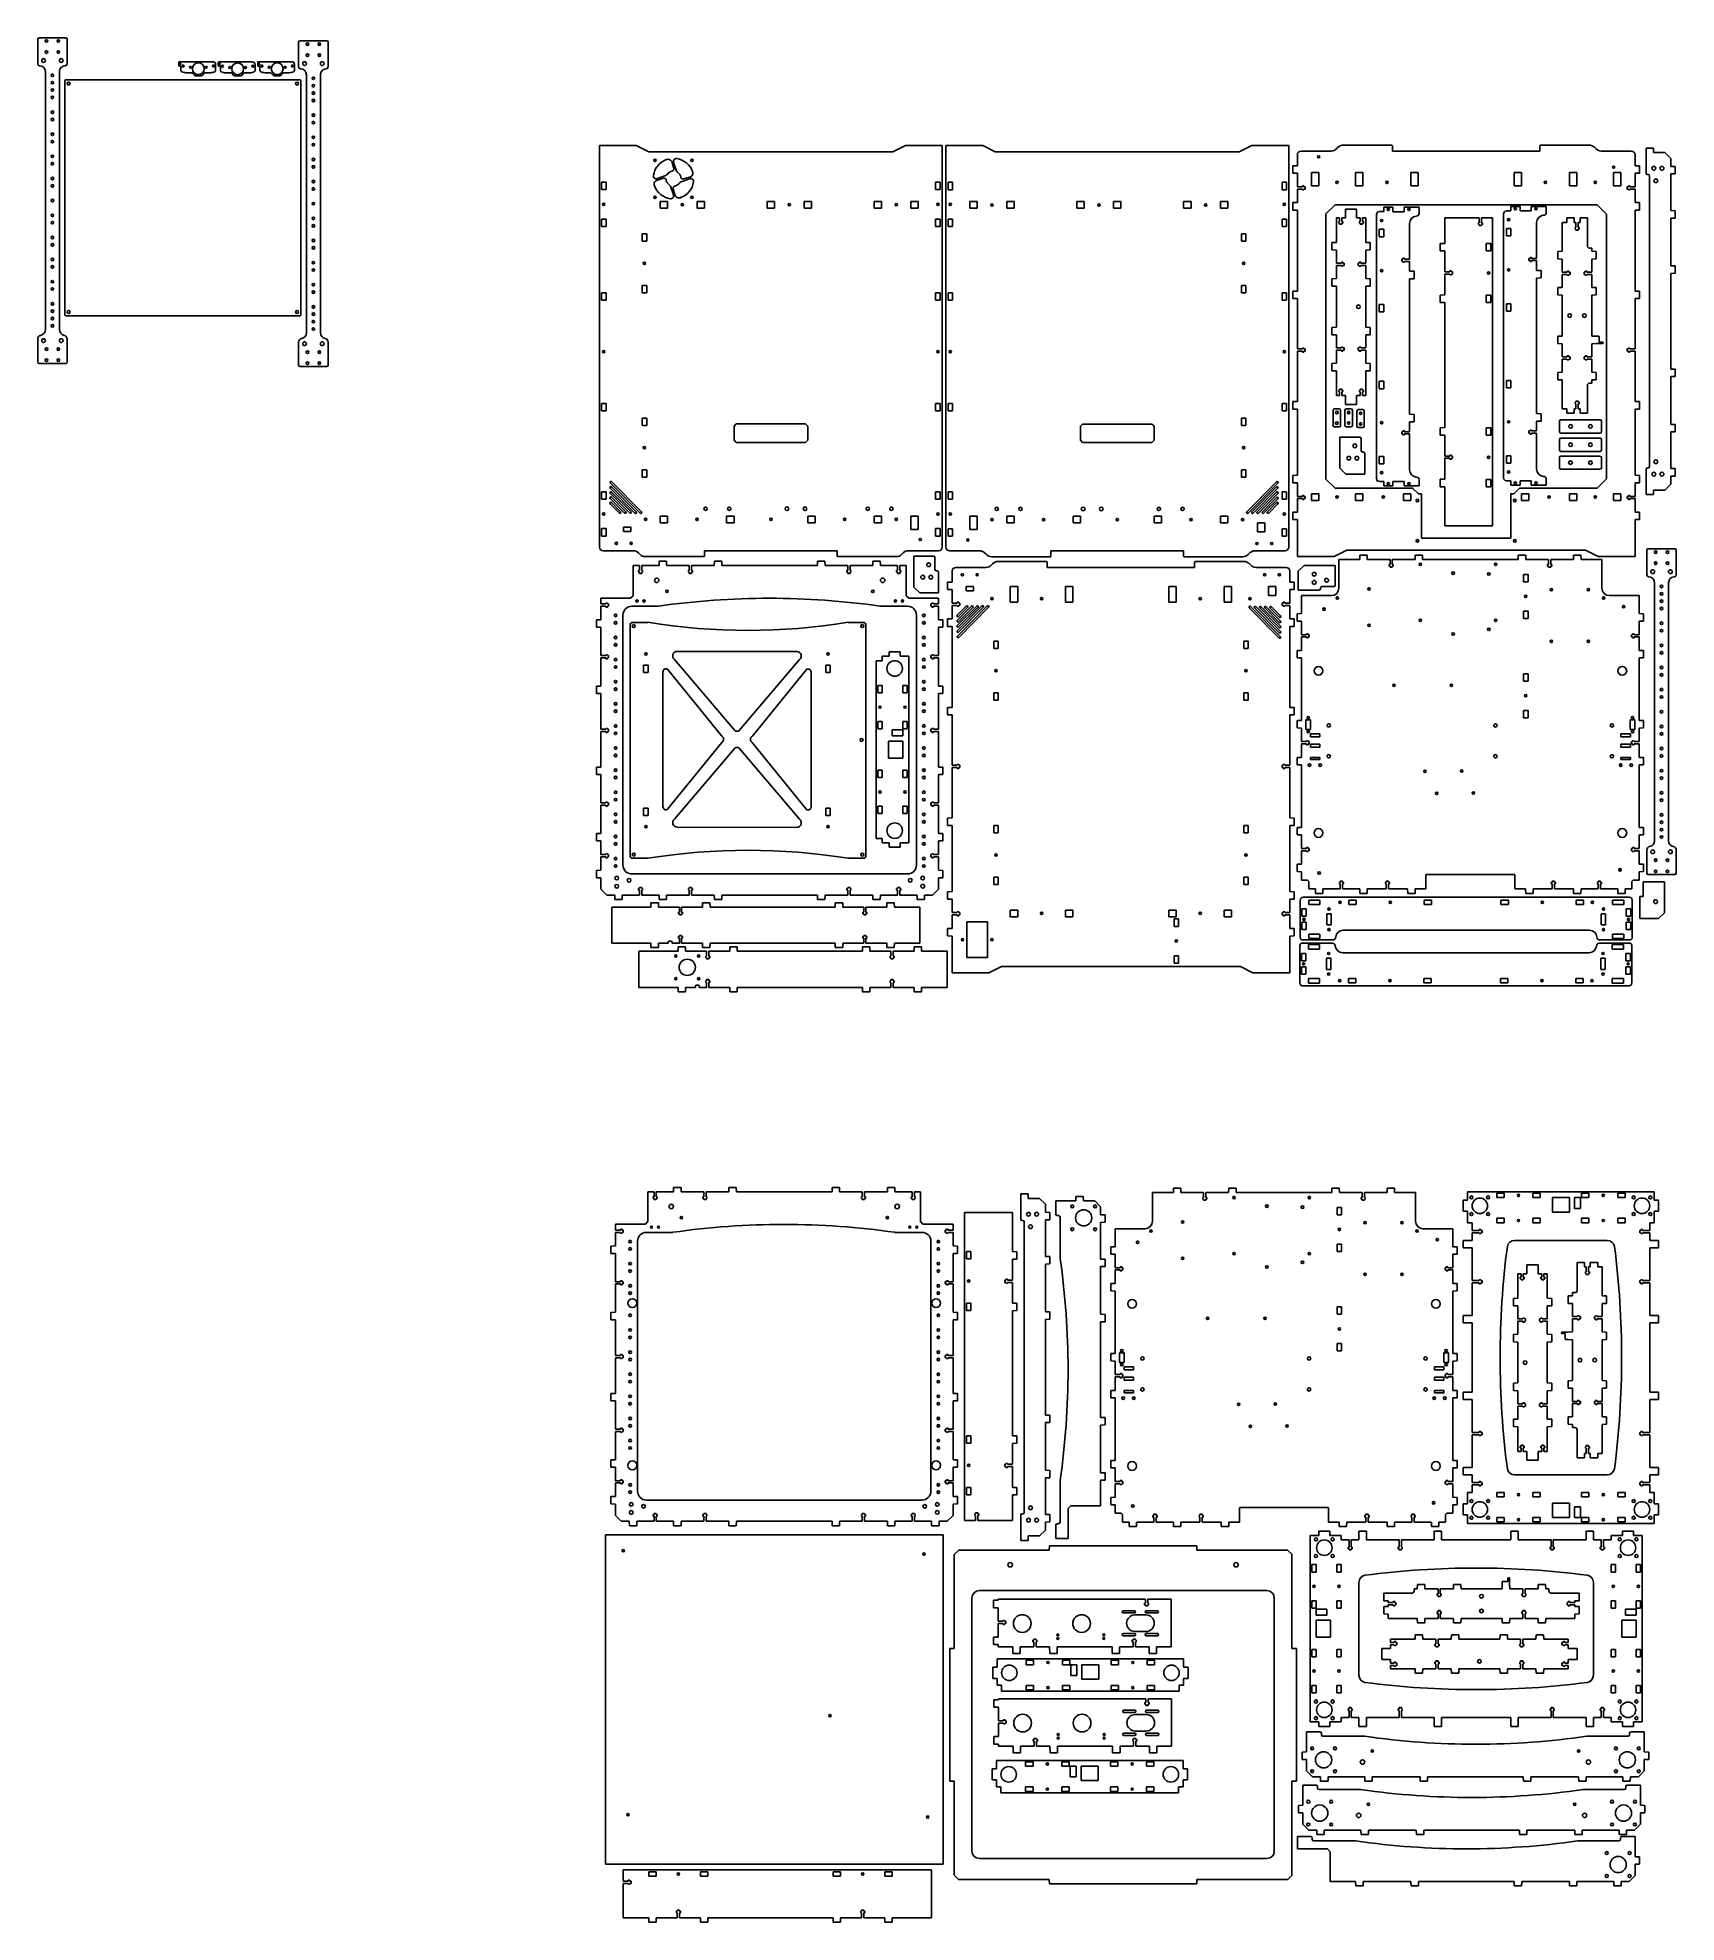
# Model space of a CAD drawing. Header units: millimetres. Extents: x -783 to 1439, y -2759 to -202.
import ezdxf

# ---------------------------------------------------------------- set-up
doc = ezdxf.new("R2010")
doc.units = ezdxf.units.MM

msp = doc.modelspace()

# ---------------------------------------------------------------- linework, layer by layer
at = {"color": 7, "linetype": 'Continuous', "lineweight": 25}
for p, q in [((-783.5, -204.3), (-783.5, -237.8)), ((-745.5, -202.3), (-781.5, -202.3)), ((-743.5, -237.8), (-743.5, -204.3)), ((-429.5, -208.5), (-429.5, -242)), ((-391.5, -206.5), (-427.5, -206.5)), ((-389.5, -242), (-389.5, -208.5)), ((-773, -248.3), (-773, -598.3)), ((-754, -598.3), (-754, -248.3)), ((-592.1, -235.9), (-592.1, -239.9)), ((-546.1, -234.9), (-591.1, -234.9)), ((-591.1, -240.9), (-590.1, -240.9)), ((-589.1, -241.9), (-589.1, -246.6)), ((-582, -249.9), (-575.1, -249.9)), ((-573.6, -250.5), (-571, -253.2)), ((-569.6, -253.9), (-561.6, -253.9)), ((-560.1, -253.2), (-557.5, -250.5)), ((-556.1, -249.9), (-549.2, -249.9)), ((-542.1, -246.6), (-542.1, -238.9)), ((-538.7, -236), (-538.7, -240)), ((-492.7, -235), (-537.7, -235)), ((-537.7, -241), (-536.7, -241)), ((-535.7, -242), (-535.7, -246.8)), ((-528.6, -250), (-521.7, -250)), ((-520.2, -250.6), (-517.6, -253.4)), ((-516.2, -254), (-508.2, -254)), ((-506.7, -253.4), (-504.1, -250.6)), ((-502.7, -250), (-495.8, -250)), ((-488.7, -246.8), (-488.7, -239)), ((-485.1, -235.9), (-485.1, -239.9)), ((-439.1, -234.9), (-484.1, -234.9)), ((-484.1, -240.9), (-483.1, -240.9)), ((-482.1, -241.9), (-482.1, -246.6)), ((-475.1, -249.9), (-468.1, -249.9)), ((-466.7, -250.5), (-464.1, -253.2)), ((-462.6, -253.9), (-454.7, -253.9)), ((-453.2, -253.2), (-450.6, -250.5)), ((-449.1, -249.9), (-442.2, -249.9)), ((-435.1, -246.6), (-435.1, -238.9)), ((-419, -252.5), (-419, -602.5)), ((-400, -602.5), (-400, -252.5)), ((-746.6, -260.5), (-746.6, -578.5)), ((-427.6, -259.5), (-745.6, -259.5)), ((-426.6, -578.5), (-426.6, -260.5)), ((-21.5, -348.4), (-21.5, -893.4)), ((28.5, -348.4), (-21.5, -348.4)), ((45.5, -357.1), (28.5, -348.4)), ((376.5, -357.1), (45.5, -357.1)), ((393.5, -348.4), (376.5, -357.1)), ((443.5, -348.4), (393.5, -348.4)), ((443.5, -893.4), (443.5, -348.4)), ((448.4, -348.5), (448.4, -893.5)), ((498.4, -348.5), (448.4, -348.5)), ((515.4, -357.3), (498.4, -348.5)), ((846.4, -357.3), (515.4, -357.3)), ((863.4, -348.5), (846.4, -357.3)), ((913.4, -348.5), (863.4, -348.5)), ((913.4, -893.5), (913.4, -348.5)), ((971, -356.1), (930.1, -356.1)), ((980.2, -351), (978, -353.2)), ((1053.1, -348.1), (987.2, -348.1)), ((1054.1, -356.1), (1054.1, -349.1)), ((1254.1, -356.1), (1054.1, -356.1)), ((1254.1, -349.1), (1254.1, -356.1)), ((1321, -348.1), (1255.1, -348.1)), ((1330.2, -353.2), (1328, -351)), ((1378.1, -356.1), (1337.2, -356.1)), ((1398.2, -352), (1398.1, -358)), ((1408.2, -352), (1398.2, -352)), ((1408.3, -358), (1408.2, -352)), ((79.4, -379.8), (77.1, -371.6)), ((79, -371.5), (83.2, -383.2)), ((925.1, -376), (919.1, -376.1)), ((919.1, -376.1), (919.1, -386.1)), ((925.1, -361.1), (925.1, -376)), ((1383.1, -376), (1383.1, -361.1)), ((1389.1, -376.1), (1383.1, -376)), ((1389.1, -386.1), (1389.1, -376.1)), ((1398.1, -358), (1398.1, -386)), ((1423.7, -358), (1408.3, -358)), ((1431.7, -366), (1423.7, -358)), ((1431.7, -376.9), (1431.7, -366)), ((1437.7, -377), (1431.7, -376.9)), ((1437.7, -387), (1437.7, -377)), ((-12.5, -398.4), (-18.6, -398.4)), ((-18.6, -398.4), (-18.6, -408.4)), ((-18.6, -408.4), (-12.5, -408.4)), ((-12.5, -408.4), (-12.5, -398.4)), ((56.9, -393.5), (68.6, -389.3)), ((65.2, -393), (57, -395.4)), ((78.9, -415.5), (74.7, -403.9)), ((78.4, -407.3), (80.8, -415.4)), ((100.9, -393.6), (89.3, -397.7)), ((92.7, -394), (100.9, -391.7)), ((440.6, -398.4), (434.5, -398.4)), ((434.5, -398.4), (434.5, -408.4)), ((434.5, -408.4), (440.6, -408.4)), ((440.6, -408.4), (440.6, -398.4)), ((457.4, -398.5), (451.3, -398.5)), ((451.3, -398.5), (451.3, -408.5)), ((451.3, -408.5), (457.4, -408.5)), ((457.4, -408.5), (457.4, -398.5)), ((904.4, -398.5), (904.4, -408.5)), ((910.5, -398.5), (904.4, -398.5)), ((904.4, -408.5), (910.5, -408.5)), ((910.5, -408.5), (910.5, -398.5)), ((919.1, -386.1), (925.1, -386.2)), ((925.1, -386.2), (925.1, -404.6)), ((925.1, -404.6), (931.9, -404.6)), ((925.1, -407.7), (925.1, -426)), ((931.9, -407.7), (925.1, -407.7)), ((931.9, -403.4), (934.1, -403.4)), ((931.9, -404.6), (931.9, -403.4)), ((931.9, -408.9), (931.9, -407.7)), ((934.1, -408.9), (931.9, -408.9)), ((934.1, -403.4), (934.1, -404.6)), ((934.1, -404.6), (935.6, -404.6)), ((934.1, -407.7), (934.1, -408.9)), ((935.6, -407.7), (934.1, -407.7)), ((935.6, -404.6), (935.6, -407.7)), ((944.1, -385), (944.1, -403.1)), ((954.1, -385), (944.1, -385)), ((944.1, -403.1), (954.1, -403.1)), ((954.1, -403.1), (954.1, -385)), ((1004.1, -385), (1004.1, -403.1)), ((1014.1, -385), (1004.1, -385)), ((1004.1, -403.1), (1014.1, -403.1)), ((1014.1, -403.1), (1014.1, -385)), ((1079.1, -385), (1079.1, -403.1)), ((1089.1, -385), (1079.1, -385)), ((1079.1, -403.1), (1089.1, -403.1)), ((1089.1, -403.1), (1089.1, -385)), ((1229.1, -385), (1219.1, -385)), ((1219.1, -385), (1219.1, -403.1)), ((1219.1, -403.1), (1229.1, -403.1)), ((1229.1, -403.1), (1229.1, -385)), ((1304.1, -385), (1294.1, -385)), ((1294.1, -385), (1294.1, -403.1)), ((1294.1, -403.1), (1304.1, -403.1)), ((1304.1, -403.1), (1304.1, -385)), ((1364.1, -385), (1354.1, -385)), ((1354.1, -385), (1354.1, -403.1)), ((1354.1, -403.1), (1364.1, -403.1)), ((1364.1, -403.1), (1364.1, -385)), ((1372.6, -404.6), (1374.1, -404.6)), ((1372.6, -407.7), (1372.6, -404.6)), ((1374.1, -407.7), (1372.6, -407.7)), ((1374.1, -403.4), (1376.3, -403.4)), ((1374.1, -404.6), (1374.1, -403.4)), ((1374.1, -408.9), (1374.1, -407.7)), ((1376.3, -408.9), (1374.1, -408.9)), ((1376.3, -403.4), (1376.3, -404.6)), ((1376.3, -404.6), (1383.1, -404.6)), ((1376.3, -407.7), (1376.3, -408.9)), ((1383.1, -407.7), (1376.3, -407.7)), ((1383.1, -386.2), (1389.1, -386.1)), ((1383.1, -404.6), (1383.1, -386.2)), ((1383.1, -426), (1383.1, -407.7)), ((1400.1, -388), (1400.9, -388)), ((1402.9, -390), (1402.9, -784)), ((1431.7, -387.1), (1437.7, -387)), ((1431.7, -436.9), (1431.7, -387.1)), ((61, -424.4), (61, -433.5)), ((71, -424.4), (61, -424.4)), ((61, -433.5), (71, -433.5)), ((71, -433.5), (71, -424.4)), ((111, -424.4), (111, -433.5)), ((121, -424.4), (111, -424.4)), ((111, -433.5), (121, -433.5)), ((121, -433.5), (121, -424.4)), ((206, -424.4), (206, -433.5)), ((216, -424.4), (206, -424.4)), ((206, -433.5), (216, -433.5)), ((216, -433.5), (216, -424.4)), ((256, -424.4), (256, -433.5)), ((266, -424.4), (256, -424.4)), ((256, -433.5), (266, -433.5)), ((266, -433.5), (266, -424.4)), ((361, -424.4), (351, -424.4)), ((351, -424.4), (351, -433.5)), ((351, -433.5), (361, -433.5)), ((361, -433.5), (361, -424.4)), ((411, -424.4), (401, -424.4)), ((401, -424.4), (401, -433.5)), ((401, -433.5), (411, -433.5)), ((411, -433.5), (411, -424.4)), ((490.9, -424.5), (480.9, -424.5)), ((480.9, -424.5), (480.9, -433.6)), ((480.9, -433.6), (490.9, -433.6)), ((490.9, -433.6), (490.9, -424.5)), ((540.9, -424.5), (530.9, -424.5)), ((530.9, -424.5), (530.9, -433.6)), ((530.9, -433.6), (540.9, -433.6)), ((540.9, -433.6), (540.9, -424.5)), ((635.9, -424.5), (625.9, -424.5)), ((625.9, -424.5), (625.9, -433.6)), ((625.9, -433.6), (635.9, -433.6)), ((635.9, -433.6), (635.9, -424.5)), ((685.9, -424.5), (675.9, -424.5)), ((675.9, -424.5), (675.9, -433.6)), ((675.9, -433.6), (685.9, -433.6)), ((685.9, -433.6), (685.9, -424.5)), ((780.9, -424.5), (770.9, -424.5)), ((770.9, -424.5), (770.9, -433.6)), ((770.9, -433.6), (780.9, -433.6)), ((780.9, -433.6), (780.9, -424.5)), ((830.9, -424.5), (820.9, -424.5)), ((820.9, -424.5), (820.9, -433.6)), ((820.9, -433.6), (830.9, -433.6)), ((830.9, -433.6), (830.9, -424.5)), ((925.1, -426), (919.1, -426.1)), ((919.1, -426.1), (919.1, -436.1)), ((976.2, -429.2), (963.9, -441.5)), ((1331.2, -429), (976.9, -429)), ((1042.4, -432.3), (1042.4, -438.3)), ((1054.8, -432.3), (1042.4, -432.3)), ((1054.8, -438.4), (1054.8, -432.3)), ((1069.9, -432.3), (1069.9, -438.4)), ((1090.4, -432.3), (1069.9, -432.3)), ((1090.4, -440.3), (1090.4, -432.3)), ((1214.7, -431.3), (1214.7, -437.3)), ((1227.2, -431.3), (1214.7, -431.3)), ((1227.2, -437.4), (1227.2, -431.3)), ((1242.3, -431.3), (1242.3, -437.4)), ((1262.7, -431.3), (1242.3, -431.3)), ((1262.7, -439.3), (1262.7, -431.3)), ((1344.2, -441.5), (1331.9, -429.2)), ((1389.1, -426.1), (1383.1, -426)), ((1389.1, -436.1), (1389.1, -426.1)), ((-12.5, -448.4), (-18.6, -448.4)), ((-18.6, -448.4), (-18.6, -458.4)), ((-18.6, -458.4), (-12.5, -458.4)), ((-12.5, -458.4), (-12.5, -448.4)), ((440.6, -448.4), (434.5, -448.4)), ((434.5, -448.4), (434.5, -458.4)), ((434.5, -458.4), (440.6, -458.4)), ((440.6, -458.4), (440.6, -448.4)), ((457.4, -448.5), (451.3, -448.5)), ((451.3, -448.5), (451.3, -458.5)), ((451.3, -458.5), (457.4, -458.5)), ((457.4, -458.5), (457.4, -448.5)), ((904.4, -448.5), (904.4, -458.5)), ((910.5, -448.5), (904.4, -448.5)), ((904.4, -458.5), (910.5, -458.5)), ((910.5, -458.5), (910.5, -448.5)), ((919.1, -436.1), (925.1, -436.2)), ((925.1, -436.2), (925.1, -546)), ((963.6, -442.2), (963.6, -800.5)), ((978, -446.8), (978, -480)), ((982.5, -446.8), (978, -446.8)), ((981.3, -451.6), (982.5, -451.6)), ((981.3, -453.8), (981.3, -451.6)), ((982.5, -453.8), (981.3, -453.8)), ((982.5, -451.6), (982.5, -446.8)), ((982.5, -455.3), (982.5, -453.8)), ((985.6, -455.3), (982.5, -455.3)), ((985.6, -446.8), (985.6, -451.6)), ((990.5, -446.8), (985.6, -446.8)), ((985.6, -451.6), (986.8, -451.6)), ((985.6, -453.8), (985.6, -455.3)), ((986.8, -453.8), (985.6, -453.8)), ((986.8, -451.6), (986.8, -453.8)), ((990.5, -434.8), (990.5, -446.8)), ((1005.5, -434.8), (990.5, -434.8)), ((1005.5, -446.8), (1005.5, -434.8)), ((1010.5, -446.8), (1005.5, -446.8)), ((1009.3, -451.6), (1010.5, -451.6)), ((1009.3, -453.8), (1009.3, -451.6)), ((1010.5, -453.8), (1009.3, -453.8)), ((1010.5, -451.6), (1010.5, -446.8)), ((1010.5, -455.3), (1010.5, -453.8)), ((1013.6, -455.3), (1010.5, -455.3)), ((1013.6, -446.8), (1013.6, -451.6)), ((1018, -446.8), (1013.6, -446.8)), ((1013.6, -451.6), (1014.8, -451.6)), ((1013.6, -453.8), (1013.6, -455.3)), ((1014.8, -453.8), (1013.6, -453.8)), ((1014.8, -451.6), (1014.8, -453.8)), ((1018, -480), (1018, -446.8)), ((1032.4, -442.3), (1032.4, -800.5)), ((1042.4, -438.3), (1036.4, -438.3)), ((1069.9, -438.4), (1054.8, -438.4)), ((1077.4, -502.7), (1077.4, -454.3)), ((1125, -446.8), (1125, -481.4)), ((1171.9, -446.8), (1125, -446.8)), ((1170.7, -453.6), (1171.9, -453.6)), ((1170.7, -455.8), (1170.7, -453.6)), ((1171.9, -455.8), (1170.7, -455.8)), ((1171.9, -453.6), (1171.9, -446.8)), ((1171.9, -457.3), (1171.9, -455.8)), ((1175, -457.3), (1171.9, -457.3)), ((1175, -446.8), (1175, -453.6)), ((1190, -446.8), (1175, -446.8)), ((1175, -453.6), (1176.2, -453.6)), ((1175, -455.8), (1175, -457.3)), ((1176.2, -455.8), (1175, -455.8)), ((1176.2, -453.6), (1176.2, -455.8)), ((1190, -864.7), (1190, -446.8)), ((1204.7, -441.3), (1204.7, -799.5)), ((1214.7, -437.3), (1208.7, -437.3)), ((1242.3, -437.4), (1227.2, -437.4)), ((1249.7, -501.7), (1249.7, -453.3)), ((1284.5, -452.9), (1284.5, -492.1)), ((1290.5, -452.9), (1284.5, -452.9)), ((1290.5, -446.9), (1290.5, -452.9)), ((1300.5, -446.9), (1290.5, -446.9)), ((1300.6, -452.9), (1300.5, -446.9)), ((1303, -452.9), (1300.6, -452.9)), ((1301.8, -459.7), (1303, -459.7)), ((1301.8, -461.9), (1301.8, -459.7)), ((1303, -459.7), (1303, -452.9)), ((1308.5, -452.9), (1306.1, -452.9)), ((1306.1, -452.9), (1306.1, -459.7)), ((1306.1, -459.7), (1307.3, -459.7)), ((1307.3, -459.7), (1307.3, -461.9)), ((1308.5, -446.9), (1308.5, -452.9)), ((1318.5, -446.9), (1308.5, -446.9)), ((1318.6, -452.9), (1318.5, -446.9)), ((1318.6, -484.9), (1318.6, -452.9)), ((1344.5, -800.5), (1344.5, -442.2)), ((1383.1, -436.2), (1389.1, -436.1)), ((1383.1, -546), (1383.1, -436.2)), ((1437.7, -437), (1431.7, -436.9)), ((1431.7, -447.1), (1437.7, -447)), ((1431.7, -511.9), (1431.7, -447.1)), ((1437.7, -447), (1437.7, -437)), ((42.6, -468.4), (36.5, -468.4)), ((36.5, -468.4), (36.5, -478.4)), ((36.5, -478.4), (42.6, -478.4)), ((42.6, -478.4), (42.6, -468.4)), ((849.3, -468.5), (849.3, -478.5)), ((855.4, -468.5), (849.3, -468.5)), ((849.3, -478.5), (855.4, -478.5)), ((855.4, -478.5), (855.4, -468.5)), ((978, -480), (972, -480.3)), ((972, -480.3), (972, -490.3)), ((1024, -480.3), (1018, -480)), ((1024, -490.3), (1024, -480.3)), ((1042.4, -462.3), (1036.3, -462.3)), ((1036.3, -462.3), (1036.3, -472.3)), ((1036.3, -472.3), (1042.4, -472.3)), ((1042.4, -472.3), (1042.4, -462.3)), ((1125, -481.4), (1119, -481.5)), ((1119, -481.5), (1119, -491.5)), ((1181.4, -481.6), (1181.4, -491.6)), ((1187.5, -481.6), (1181.4, -481.6)), ((1187.5, -491.6), (1187.5, -481.6)), ((1214.8, -461.3), (1208.7, -461.3)), ((1208.7, -461.3), (1208.7, -471.3)), ((1208.7, -471.3), (1214.8, -471.3)), ((1214.8, -471.3), (1214.8, -461.3)), ((1303, -461.9), (1301.8, -461.9)), ((1303, -463.4), (1303, -461.9)), ((1306.1, -463.4), (1303, -463.4)), ((1306.1, -461.9), (1306.1, -463.4)), ((1307.3, -461.9), (1306.1, -461.9)), ((972, -490.3), (978, -490.5)), ((978, -490.5), (978, -508.2)), ((978, -508.2), (984.8, -508.2)), ((978, -511.3), (978, -529)), ((984.8, -511.3), (978, -511.3)), ((984.8, -507), (987, -507)), ((984.8, -508.2), (984.8, -507)), ((984.8, -512.5), (984.8, -511.3)), ((987, -507), (987, -508.2)), ((987, -508.2), (988.5, -508.2)), ((987, -511.3), (987, -512.5)), ((988.5, -511.3), (987, -511.3)), ((988.5, -508.2), (988.5, -511.3)), ((1007.5, -508.2), (1009, -508.2)), ((1007.5, -511.3), (1007.5, -508.2)), ((1009, -511.3), (1007.5, -511.3)), ((1009, -507), (1011.2, -507)), ((1009, -508.2), (1009, -507)), ((1009, -512.5), (1009, -511.3)), ((1011.2, -507), (1011.2, -508.2)), ((1011.2, -508.2), (1018, -508.2)), ((1011.2, -511.3), (1011.2, -512.5)), ((1018, -511.3), (1011.2, -511.3)), ((1018, -490.5), (1024, -490.3)), ((1018, -508.2), (1018, -490.5)), ((1018, -529), (1018, -511.3)), ((1066.9, -502.7), (1068.4, -502.7)), ((1066.9, -505.8), (1066.9, -502.7)), ((1068.4, -505.8), (1066.9, -505.8)), ((1068.4, -501.5), (1070.6, -501.5)), ((1068.4, -502.7), (1068.4, -501.5)), ((1068.4, -507), (1068.4, -505.8)), ((1070.6, -507), (1068.4, -507)), ((1070.6, -501.5), (1070.6, -502.7)), ((1070.6, -502.7), (1077.4, -502.7)), ((1070.6, -505.8), (1070.6, -507)), ((1077.4, -505.8), (1070.6, -505.8)), ((1077.4, -519), (1077.4, -505.8)), ((1119, -491.5), (1125, -491.6)), ((1125, -491.6), (1125, -519.9)), ((1181.4, -491.6), (1187.5, -491.6)), ((1239.2, -501.7), (1240.7, -501.7)), ((1239.2, -504.8), (1239.2, -501.7)), ((1240.7, -504.8), (1239.2, -504.8)), ((1240.7, -500.5), (1242.9, -500.5)), ((1240.7, -501.7), (1240.7, -500.5)), ((1240.7, -506), (1240.7, -504.8)), ((1242.9, -506), (1240.7, -506)), ((1242.9, -500.5), (1242.9, -501.7)), ((1242.9, -501.7), (1249.7, -501.7)), ((1242.9, -504.8), (1242.9, -506)), ((1249.7, -504.8), (1242.9, -504.8)), ((1249.7, -518), (1249.7, -504.8)), ((1284.5, -492.1), (1278.5, -492.4)), ((1278.5, -492.4), (1278.5, -502.4)), ((1278.5, -502.4), (1284.5, -502.6)), ((1284.5, -502.6), (1284.5, -520.3)), ((1324.5, -487.9), (1321.6, -487.9)), ((1324.5, -492.1), (1324.5, -487.9)), ((1330.5, -492.4), (1324.5, -492.1)), ((1324.5, -502.6), (1330.5, -502.4)), ((1324.5, -520.3), (1324.5, -502.6)), ((1330.5, -502.4), (1330.5, -492.4)), ((978, -529), (972, -529.3)), ((972, -529.3), (972, -539.3)), ((987, -512.5), (984.8, -512.5)), ((1011.2, -512.5), (1009, -512.5)), ((1024, -529.3), (1018, -529)), ((1024, -539.3), (1024, -529.3)), ((1083.5, -519.3), (1077.4, -519)), ((1077.4, -529.5), (1083.5, -529.3)), ((1077.4, -713.2), (1077.4, -529.5)), ((1083.5, -529.3), (1083.5, -519.3)), ((1125, -519.9), (1131.8, -519.9)), ((1125, -523), (1125, -551.4)), ((1131.8, -523), (1125, -523)), ((1131.8, -518.7), (1134, -518.7)), ((1131.8, -519.9), (1131.8, -518.7)), ((1131.8, -524.2), (1131.8, -523)), ((1134, -524.2), (1131.8, -524.2)), ((1134, -518.7), (1134, -519.9)), ((1134, -519.9), (1135.5, -519.9)), ((1134, -523), (1134, -524.2)), ((1135.5, -523), (1134, -523)), ((1135.5, -519.9), (1135.5, -523)), ((1255.8, -518.3), (1249.7, -518)), ((1249.7, -528.5), (1255.8, -528.3)), ((1249.7, -712.2), (1249.7, -528.5)), ((1255.8, -528.3), (1255.8, -518.3)), ((1284.5, -520.3), (1291.3, -520.3)), ((1284.5, -523.4), (1284.5, -541.1)), ((1291.3, -523.4), (1284.5, -523.4)), ((1291.3, -519.1), (1293.5, -519.1)), ((1291.3, -520.3), (1291.3, -519.1)), ((1291.3, -524.6), (1291.3, -523.4)), ((1293.5, -524.6), (1291.3, -524.6)), ((1293.5, -519.1), (1293.5, -520.3)), ((1293.5, -520.3), (1295, -520.3)), ((1293.5, -523.4), (1293.5, -524.6)), ((1295, -523.4), (1293.5, -523.4)), ((1295, -520.3), (1295, -523.4)), ((1314, -520.3), (1315.5, -520.3)), ((1314, -523.4), (1314, -520.3)), ((1315.5, -523.4), (1314, -523.4)), ((1315.5, -519.1), (1317.7, -519.1)), ((1315.5, -520.3), (1315.5, -519.1)), ((1315.5, -524.6), (1315.5, -523.4)), ((1317.7, -524.6), (1315.5, -524.6)), ((1317.7, -519.1), (1317.7, -520.3)), ((1317.7, -520.3), (1324.5, -520.3)), ((1317.7, -523.4), (1317.7, -524.6)), ((1324.5, -523.4), (1317.7, -523.4)), ((1324.5, -541.1), (1324.5, -523.4)), ((1437.7, -512), (1431.7, -511.9)), ((1431.7, -522.1), (1437.7, -522)), ((1431.7, -651.9), (1431.7, -522.1)), ((1437.7, -522), (1437.7, -512)), ((-12.5, -548.4), (-18.6, -548.4)), ((-18.6, -548.4), (-18.6, -558.4)), ((-18.6, -558.4), (-12.5, -558.4)), ((-12.5, -558.4), (-12.5, -548.4)), ((42.6, -538.4), (36.5, -538.4)), ((36.5, -538.4), (36.5, -548.4)), ((36.5, -548.4), (42.6, -548.4)), ((42.6, -548.4), (42.6, -538.4)), ((440.6, -548.4), (434.5, -548.4)), ((434.5, -548.4), (434.5, -558.4)), ((434.5, -558.4), (440.6, -558.4)), ((440.6, -558.4), (440.6, -548.4)), ((457.4, -548.5), (451.3, -548.5)), ((451.3, -548.5), (451.3, -558.5)), ((451.3, -558.5), (457.4, -558.5)), ((457.4, -558.5), (457.4, -548.5)), ((849.3, -538.5), (849.3, -548.5)), ((855.4, -538.5), (849.3, -538.5)), ((849.3, -548.5), (855.4, -548.5)), ((855.4, -548.5), (855.4, -538.5)), ((904.4, -548.5), (904.4, -558.5)), ((910.5, -548.5), (904.4, -548.5)), ((904.4, -558.5), (910.5, -558.5)), ((910.5, -558.5), (910.5, -548.5)), ((925.1, -546), (919.1, -546.1)), ((919.1, -546.1), (919.1, -556.1)), ((919.1, -556.1), (925.1, -556.2)), ((925.1, -556.2), (925.1, -624.6)), ((972, -539.3), (978, -539.5)), ((978, -539.5), (978, -595)), ((1018, -539.5), (1024, -539.3)), ((1018, -595), (1018, -539.5)), ((1125, -551.4), (1119, -551.5)), ((1119, -551.5), (1119, -561.5)), ((1119, -561.5), (1125, -561.6)), ((1125, -561.6), (1125, -731.4)), ((1181.4, -551.6), (1181.4, -561.6)), ((1187.5, -551.6), (1181.4, -551.6)), ((1181.4, -561.6), (1187.5, -561.6)), ((1187.5, -561.6), (1187.5, -551.6)), ((1284.5, -541.1), (1278.5, -541.4)), ((1278.5, -541.4), (1278.5, -551.4)), ((1278.5, -551.4), (1284.5, -551.6)), ((1284.5, -551.6), (1284.5, -607.1)), ((1330.5, -541.4), (1324.5, -541.1)), ((1324.5, -551.6), (1330.5, -551.4)), ((1324.5, -607.1), (1324.5, -551.6)), ((1330.5, -551.4), (1330.5, -541.4)), ((1389.1, -546.1), (1383.1, -546)), ((1383.1, -556.2), (1389.1, -556.1)), ((1383.1, -624.6), (1383.1, -556.2)), ((1389.1, -556.1), (1389.1, -546.1)), ((-745.6, -579.5), (-427.6, -579.5)), ((1042.4, -564.3), (1036.3, -564.3)), ((1036.3, -564.3), (1036.3, -574.3)), ((1036.3, -574.3), (1042.4, -574.3)), ((1042.4, -574.3), (1042.4, -564.3)), ((1214.8, -563.3), (1208.7, -563.3)), ((1208.7, -563.3), (1208.7, -573.3)), ((1208.7, -573.3), (1214.8, -573.3)), ((1214.8, -573.3), (1214.8, -563.3)), ((-783.5, -611.1), (-783.5, -642.3)), ((-743.5, -642.3), (-743.5, -611.1)), ((978, -595), (972, -595.3)), ((972, -595.3), (972, -605.3)), ((972, -605.3), (978, -605.5)), ((978, -605.5), (978, -623.2)), ((1024, -595.3), (1018, -595)), ((1018, -605.5), (1024, -605.3)), ((1018, -623.2), (1018, -605.5)), ((1024, -605.3), (1024, -595.3)), ((1284.5, -607.1), (1278.5, -607.4)), ((1278.5, -607.4), (1278.5, -617.4)), ((1330.5, -607.4), (1324.5, -607.1)), ((1334, -607.4), (1330.5, -607.4)), ((1334.5, -614.7), (1334.5, -607.9)), ((-429.5, -615.3), (-429.5, -646.5)), ((-389.5, -646.5), (-389.5, -615.3)), ((925.1, -624.6), (931.9, -624.6)), ((925.1, -627.7), (925.1, -696)), ((931.9, -627.7), (925.1, -627.7)), ((931.9, -623.4), (934.1, -623.4)), ((931.9, -624.6), (931.9, -623.4)), ((931.9, -628.9), (931.9, -627.7)), ((934.1, -628.9), (931.9, -628.9)), ((934.1, -623.4), (934.1, -624.6)), ((934.1, -624.6), (935.6, -624.6)), ((934.1, -627.7), (934.1, -628.9)), ((935.6, -627.7), (934.1, -627.7)), ((935.6, -624.6), (935.6, -627.7)), ((978, -623.2), (984.8, -623.2)), ((978, -626.3), (978, -644)), ((984.8, -626.3), (978, -626.3)), ((984.8, -622), (987, -622)), ((984.8, -623.2), (984.8, -622)), ((984.8, -627.5), (984.8, -626.3)), ((987, -627.5), (984.8, -627.5)), ((987, -622), (987, -623.2)), ((987, -623.2), (988.5, -623.2)), ((988.5, -626.3), (987, -626.3)), ((987, -626.3), (987, -627.5)), ((988.5, -623.2), (988.5, -626.3)), ((1007.5, -623.2), (1009, -623.2)), ((1007.5, -626.3), (1007.5, -623.2)), ((1009, -626.3), (1007.5, -626.3)), ((1009, -622), (1011.2, -622)), ((1009, -623.2), (1009, -622)), ((1009, -627.5), (1009, -626.3)), ((1011.2, -627.5), (1009, -627.5)), ((1011.2, -622), (1011.2, -623.2)), ((1011.2, -623.2), (1018, -623.2)), ((1011.2, -626.3), (1011.2, -627.5)), ((1018, -626.3), (1011.2, -626.3)), ((1018, -644), (1018, -626.3)), ((1278.5, -617.4), (1284.5, -617.6)), ((1284.5, -617.6), (1284.5, -635.3)), ((1284.5, -635.3), (1291.3, -635.3)), ((1284.5, -638.4), (1284.5, -656.1)), ((1291.3, -638.4), (1284.5, -638.4)), ((1291.3, -634.1), (1293.5, -634.1)), ((1291.3, -635.3), (1291.3, -634.1)), ((1291.3, -639.6), (1291.3, -638.4)), ((1293.5, -634.1), (1293.5, -635.3)), ((1293.5, -635.3), (1295, -635.3)), ((1293.5, -638.4), (1293.5, -639.6)), ((1295, -638.4), (1293.5, -638.4)), ((1295, -635.3), (1295, -638.4)), ((1314, -635.3), (1315.5, -635.3)), ((1314, -638.4), (1314, -635.3)), ((1315.5, -638.4), (1314, -638.4)), ((1315.5, -634.1), (1317.7, -634.1)), ((1315.5, -635.3), (1315.5, -634.1)), ((1315.5, -639.6), (1315.5, -638.4)), ((1317.7, -634.1), (1317.7, -635.3)), ((1317.7, -635.3), (1324.5, -635.3)), ((1317.7, -638.4), (1317.7, -639.6)), ((1324.5, -638.4), (1317.7, -638.4)), ((1324.5, -617.6), (1330.5, -617.4)), ((1324.5, -635.3), (1324.5, -617.6)), ((1324.5, -656.1), (1324.5, -638.4)), ((1330.5, -617.4), (1334.5, -617.4)), ((1334.5, -617.3), (1338.7, -617.3)), ((1334.5, -617.4), (1334.5, -617.3)), ((1338.7, -615.3), (1335.1, -615.3)), ((1372.6, -624.6), (1374.1, -624.6)), ((1372.6, -627.7), (1372.6, -624.6)), ((1374.1, -627.7), (1372.6, -627.7)), ((1374.1, -623.4), (1376.3, -623.4)), ((1374.1, -624.6), (1374.1, -623.4)), ((1374.1, -628.9), (1374.1, -627.7)), ((1376.3, -628.9), (1374.1, -628.9)), ((1376.3, -623.4), (1376.3, -624.6)), ((1376.3, -624.6), (1383.1, -624.6)), ((1376.3, -627.7), (1376.3, -628.9)), ((1383.1, -627.7), (1376.3, -627.7)), ((1383.1, -696), (1383.1, -627.7)), ((-781.5, -644.3), (-745.5, -644.3)), ((-427.5, -648.5), (-391.5, -648.5)), ((978, -644), (972, -644.3)), ((972, -644.3), (972, -654.3)), ((972, -654.3), (978, -654.5)), ((978, -654.5), (978, -687.8)), ((1024, -644.3), (1018, -644)), ((1018, -654.5), (1024, -654.3)), ((1018, -687.8), (1018, -654.5)), ((1024, -654.3), (1024, -644.3)), ((1284.5, -656.1), (1278.5, -656.4)), ((1278.5, -656.4), (1278.5, -666.4)), ((1293.5, -639.6), (1291.3, -639.6)), ((1317.7, -639.6), (1315.5, -639.6)), ((1330.5, -656.4), (1324.5, -656.1)), ((1330.5, -666.4), (1330.5, -656.4)), ((1437.7, -652), (1431.7, -651.9)), ((1431.7, -662.1), (1437.7, -662)), ((1431.7, -726.9), (1431.7, -662.1)), ((1437.7, -662), (1437.7, -652)), ((978, -687.8), (982.5, -687.8)), ((981.3, -680.8), (982.5, -680.8)), ((981.3, -683), (981.3, -680.8)), ((982.5, -683), (981.3, -683)), ((982.5, -679.3), (985.6, -679.3)), ((982.5, -680.8), (982.5, -679.3)), ((982.5, -687.8), (982.5, -683)), ((985.6, -679.3), (985.6, -680.8)), ((985.6, -680.8), (986.8, -680.8)), ((985.6, -683), (985.6, -687.8)), ((986.8, -683), (985.6, -683)), ((985.6, -687.8), (990.5, -687.8)), ((986.8, -680.8), (986.8, -683)), ((990.5, -687.8), (990.5, -699.8)), ((1005.5, -687.8), (1010.5, -687.8)), ((1005.5, -699.8), (1005.5, -687.8)), ((1009.3, -680.8), (1010.5, -680.8)), ((1009.3, -683), (1009.3, -680.8)), ((1010.5, -683), (1009.3, -683)), ((1010.5, -679.3), (1013.6, -679.3)), ((1010.5, -680.8), (1010.5, -679.3)), ((1010.5, -687.8), (1010.5, -683)), ((1013.6, -679.3), (1013.6, -680.8)), ((1013.6, -680.8), (1014.8, -680.8)), ((1013.6, -683), (1013.6, -687.8)), ((1014.8, -683), (1013.6, -683)), ((1013.6, -687.8), (1018, -687.8)), ((1014.8, -680.8), (1014.8, -683)), ((1042.4, -668.5), (1036.3, -668.5)), ((1036.3, -668.5), (1036.3, -678.5)), ((1036.3, -678.5), (1042.4, -678.5)), ((1042.4, -678.5), (1042.4, -668.5)), ((1214.8, -667.5), (1208.7, -667.5)), ((1208.7, -667.5), (1208.7, -677.5)), ((1208.7, -677.5), (1214.8, -677.5)), ((1214.8, -677.5), (1214.8, -667.5)), ((1278.5, -666.4), (1284.5, -666.6)), ((1284.5, -666.6), (1284.5, -705.9)), ((1318.6, -705.9), (1318.6, -673.9)), ((1321.6, -670.9), (1324.5, -670.9)), ((1324.5, -666.6), (1330.5, -666.4)), ((1324.5, -670.9), (1324.5, -666.6)), ((-12.5, -698.4), (-18.6, -698.4)), ((-18.6, -698.4), (-18.6, -708.4)), ((-18.6, -708.4), (-12.5, -708.4)), ((-12.5, -708.4), (-12.5, -698.4)), ((440.6, -698.4), (434.5, -698.4)), ((434.5, -698.4), (434.5, -708.4)), ((434.5, -708.4), (440.6, -708.4)), ((440.6, -708.4), (440.6, -698.4)), ((457.4, -698.5), (451.3, -698.5)), ((451.3, -698.5), (451.3, -708.5)), ((451.3, -708.5), (457.4, -708.5)), ((457.4, -708.5), (457.4, -698.5)), ((904.4, -698.5), (904.4, -708.5)), ((910.5, -698.5), (904.4, -698.5)), ((904.4, -708.5), (910.5, -708.5)), ((910.5, -708.5), (910.5, -698.5)), ((925.1, -696), (919.1, -696.1)), ((919.1, -696.1), (919.1, -706.1)), ((919.1, -706.1), (925.1, -706.2)), ((925.1, -706.2), (925.1, -796)), ((973.7, -707.9), (973.7, -728.3)), ((981.7, -705.9), (975.7, -705.9)), ((983.7, -728.3), (983.7, -707.9)), ((989.7, -707.8), (989.7, -728.2)), ((990.5, -699.8), (1005.5, -699.8)), ((997.7, -705.8), (991.7, -705.8)), ((999.7, -728.2), (999.7, -707.8)), ((1005.9, -708.9), (1005.9, -729.3)), ((1013.9, -706.9), (1007.9, -706.9)), ((1015.9, -729.3), (1015.9, -708.9)), ((1083.5, -713.5), (1077.4, -713.2)), ((1083.5, -723.5), (1083.5, -713.5)), ((1255.8, -712.5), (1249.7, -712.2)), ((1255.8, -722.5), (1255.8, -712.5)), ((1284.5, -705.9), (1290.5, -705.9)), ((1290.5, -705.9), (1290.5, -711.9)), ((1290.5, -711.9), (1300.5, -711.9)), ((1300.5, -711.9), (1300.6, -705.9)), ((1300.6, -705.9), (1303, -705.9)), ((1301.8, -696.9), (1303, -696.9)), ((1301.8, -699.1), (1301.8, -696.9)), ((1303, -699.1), (1301.8, -699.1)), ((1303, -695.4), (1306.1, -695.4)), ((1303, -696.9), (1303, -695.4)), ((1303, -705.9), (1303, -699.1)), ((1306.1, -695.4), (1306.1, -696.9)), ((1306.1, -696.9), (1307.3, -696.9)), ((1306.1, -699.1), (1306.1, -705.9)), ((1307.3, -699.1), (1306.1, -699.1)), ((1306.1, -705.9), (1308.5, -705.9)), ((1307.3, -696.9), (1307.3, -699.1)), ((1308.5, -705.9), (1308.5, -711.9)), ((1308.5, -711.9), (1318.5, -711.9)), ((1318.5, -711.9), (1318.6, -705.9)), ((1389.1, -696.1), (1383.1, -696)), ((1383.1, -706.2), (1389.1, -706.1)), ((1383.1, -796), (1383.1, -706.2)), ((1389.1, -706.1), (1389.1, -696.1)), ((42.6, -718.4), (36.5, -718.4)), ((36.5, -718.4), (36.5, -728.4)), ((36.5, -728.4), (42.6, -728.4)), ((42.6, -728.4), (42.6, -718.4)), ((164, -726.4), (161, -729.4)), ((161, -729.4), (161, -748.4)), ((258, -726.4), (164, -726.4)), ((261, -729.4), (258, -726.4)), ((261, -748.4), (261, -729.4)), ((633.9, -726.5), (630.9, -729.5)), ((630.9, -729.5), (630.9, -748.5)), ((727.9, -726.5), (633.9, -726.5)), ((730.9, -729.5), (727.9, -726.5)), ((730.9, -748.5), (730.9, -729.5)), ((849.3, -718.5), (849.3, -728.5)), ((855.4, -718.5), (849.3, -718.5)), ((849.3, -728.5), (855.4, -728.5)), ((855.4, -728.5), (855.4, -718.5)), ((975.7, -730.3), (981.7, -730.3)), ((991.7, -730.2), (997.7, -730.2)), ((1007.9, -731.3), (1013.9, -731.3)), ((1066.9, -736.9), (1068.4, -736.9)), ((1066.9, -740), (1066.9, -736.9)), ((1068.4, -740), (1066.9, -740)), ((1068.4, -735.7), (1070.6, -735.7)), ((1068.4, -736.9), (1068.4, -735.7)), ((1068.4, -741.2), (1068.4, -740)), ((1070.6, -741.2), (1068.4, -741.2)), ((1070.6, -735.7), (1070.6, -736.9)), ((1070.6, -736.9), (1077.4, -736.9)), ((1070.6, -740), (1070.6, -741.2)), ((1077.4, -740), (1070.6, -740)), ((1077.4, -723.7), (1083.5, -723.5)), ((1077.4, -736.9), (1077.4, -723.7)), ((1077.4, -788.5), (1077.4, -740)), ((1125, -731.4), (1119, -731.5)), ((1119, -731.5), (1119, -741.5)), ((1119, -741.5), (1125, -741.6)), ((1181.4, -731.6), (1181.4, -741.6)), ((1187.5, -731.6), (1181.4, -731.6)), ((1187.5, -741.6), (1187.5, -731.6)), ((1239.2, -735.9), (1240.7, -735.9)), ((1239.2, -739), (1239.2, -735.9)), ((1240.7, -739), (1239.2, -739)), ((1240.7, -734.7), (1242.9, -734.7)), ((1240.7, -735.9), (1240.7, -734.7)), ((1240.7, -740.2), (1240.7, -739)), ((1242.9, -740.2), (1240.7, -740.2)), ((1242.9, -734.7), (1242.9, -735.9)), ((1242.9, -735.9), (1249.7, -735.9)), ((1242.9, -739), (1242.9, -740.2)), ((1249.7, -739), (1242.9, -739)), ((1249.7, -722.7), (1255.8, -722.5)), ((1249.7, -735.9), (1249.7, -722.7)), ((1249.7, -787.5), (1249.7, -739)), ((1280.7, -722.8), (1280.7, -736.8)), ((1335.7, -720.8), (1282.7, -720.8)), ((1282.7, -738.8), (1335.7, -738.8)), ((1337.7, -736.8), (1337.7, -722.8)), ((1437.7, -727), (1431.7, -726.9)), ((1431.7, -737.1), (1437.7, -737)), ((1431.7, -786.9), (1431.7, -737.1)), ((1437.7, -737), (1437.7, -727)), ((161, -748.4), (164, -751.4)), ((164, -751.4), (258, -751.4)), ((258, -751.4), (261, -748.4)), ((630.9, -748.5), (633.9, -751.5)), ((633.9, -751.5), (727.9, -751.5)), ((727.9, -751.5), (730.9, -748.5)), ((982.9, -744.4), (982.9, -786.4)), ((1009.7, -744.4), (982.9, -744.4)), ((1011.7, -762.4), (1011.7, -746.4)), ((1014.5, -764.4), (1013.7, -764.4)), ((1016.5, -794.4), (1016.5, -766.4)), ((1125, -741.6), (1125, -769.9)), ((1181.4, -741.6), (1187.5, -741.6)), ((1280.7, -747.6), (1280.7, -761.6)), ((1335.7, -745.6), (1282.7, -745.6)), ((1282.7, -763.6), (1335.7, -763.6)), ((1337.7, -761.6), (1337.7, -747.6)), ((42.6, -788.4), (36.5, -788.4)), ((36.5, -788.4), (36.5, -798.4)), ((42.6, -798.4), (42.6, -788.4)), ((849.3, -788.5), (849.3, -798.5)), ((855.4, -788.5), (849.3, -788.5)), ((855.4, -798.5), (855.4, -788.5)), ((982.9, -786.4), (990.9, -794.4)), ((1042.4, -770.5), (1036.3, -770.5)), ((1036.3, -770.5), (1036.3, -780.5)), ((1036.3, -780.5), (1042.4, -780.5)), ((1042.4, -780.5), (1042.4, -770.5)), ((1125, -769.9), (1131.8, -769.9)), ((1125, -773), (1125, -801.4)), ((1131.8, -773), (1125, -773)), ((1131.8, -768.7), (1134, -768.7)), ((1131.8, -769.9), (1131.8, -768.7)), ((1131.8, -774.2), (1131.8, -773)), ((1134, -774.2), (1131.8, -774.2)), ((1134, -768.7), (1134, -769.9)), ((1134, -769.9), (1135.5, -769.9)), ((1134, -773), (1134, -774.2)), ((1135.5, -773), (1134, -773)), ((1135.5, -769.9), (1135.5, -773)), ((1214.8, -769.5), (1208.7, -769.5)), ((1208.7, -769.5), (1208.7, -779.5)), ((1208.7, -779.5), (1214.8, -779.5)), ((1214.8, -779.5), (1214.8, -769.5)), ((1280.6, -771.9), (1280.6, -785.9)), ((1335.6, -769.9), (1282.6, -769.9)), ((1282.6, -787.9), (1335.6, -787.9)), ((1337.6, -785.9), (1337.6, -771.9)), ((1398.1, -788), (1398.1, -816)), ((1400.9, -786), (1400.1, -786)), ((1437.7, -787), (1431.7, -786.9)), ((1437.7, -797), (1437.7, -787)), ((-6.8, -806.4), (33.6, -847.3)), ((-6.8, -813.5), (26.6, -847.3)), ((28.4, -845.5), (-5.1, -811.7)), ((35.4, -845.5), (-5, -804.6)), ((36.5, -798.4), (42.6, -798.4)), ((849.3, -798.5), (855.4, -798.5)), ((896.9, -804.8), (856.4, -845.7)), ((858.2, -847.5), (898.6, -806.6)), ((896.9, -811.9), (863.5, -845.7)), ((865.3, -847.4), (898.7, -813.6)), ((925.1, -796), (919.1, -796.1)), ((919.1, -796.1), (919.1, -806.1)), ((919.1, -806.1), (925.1, -806.2)), ((925.1, -806.2), (925.1, -824.6)), ((963.9, -801.2), (976.2, -813.5)), ((976.9, -813.7), (1081.6, -813.7)), ((990.9, -794.4), (1016.5, -794.4)), ((1036.4, -804.5), (1042.4, -804.5)), ((1042.4, -804.5), (1042.4, -810.5)), ((1042.4, -810.5), (1054.8, -810.5)), ((1054.8, -804.4), (1069.9, -804.4)), ((1054.8, -810.5), (1054.8, -804.4)), ((1069.9, -804.4), (1069.9, -810.5)), ((1069.9, -810.5), (1090.4, -810.5)), ((1081.9, -813.9), (1088.9, -820.9)), ((1090.4, -810.5), (1090.4, -802.5)), ((1125, -801.4), (1119, -801.5)), ((1119, -801.5), (1119, -811.5)), ((1119, -811.5), (1125, -811.6)), ((1125, -811.6), (1125, -864.7)), ((1181.4, -801.6), (1181.4, -811.6)), ((1187.5, -801.6), (1181.4, -801.6)), ((1181.4, -811.6), (1187.5, -811.6)), ((1187.5, -811.6), (1187.5, -801.6)), ((1208.7, -803.5), (1214.7, -803.5)), ((1214.7, -803.5), (1214.7, -809.5)), ((1214.7, -809.5), (1227.2, -809.5)), ((1219.2, -820.9), (1226.2, -813.9)), ((1226.5, -813.7), (1331.2, -813.7)), ((1227.2, -803.4), (1242.3, -803.4)), ((1227.2, -809.5), (1227.2, -803.4)), ((1242.3, -803.4), (1242.3, -809.5)), ((1242.3, -809.5), (1262.7, -809.5)), ((1262.7, -809.5), (1262.7, -801.5)), ((1331.9, -813.5), (1344.2, -801.2)), ((1389.1, -796.1), (1383.1, -796)), ((1383.1, -806.2), (1389.1, -806.1)), ((1383.1, -824.6), (1383.1, -806.2)), ((1389.1, -806.1), (1389.1, -796.1)), ((1398.1, -816), (1398.2, -822)), ((1408.2, -822), (1408.3, -816)), ((1408.3, -816), (1423.7, -816)), ((1423.7, -816), (1431.7, -808)), ((1431.7, -797.1), (1437.7, -797)), ((1431.7, -808), (1431.7, -797.1)), ((-12.5, -818.4), (-18.6, -818.4)), ((-18.6, -818.4), (-18.6, -828.4)), ((-18.6, -828.4), (-12.5, -828.4)), ((-12.5, -828.4), (-12.5, -818.4)), ((-6.9, -820.5), (19.5, -847.2)), ((-6.9, -827.6), (12.4, -847.2)), ((-6.9, -834.7), (5.4, -847.1)), ((7.1, -845.4), (-5.2, -832.9)), ((21.3, -845.5), (-5.1, -818.8)), ((14.2, -845.4), (-5.1, -825.9)), ((440.6, -818.4), (434.5, -818.4)), ((434.5, -818.4), (434.5, -828.4)), ((434.5, -828.4), (440.6, -828.4)), ((440.6, -828.4), (440.6, -818.4)), ((457.4, -818.5), (451.3, -818.5)), ((451.3, -818.5), (451.3, -828.5)), ((451.3, -828.5), (457.4, -828.5)), ((457.4, -828.5), (457.4, -818.5)), ((897, -819), (870.6, -845.6)), ((872.4, -847.4), (898.7, -820.7)), ((897, -826), (877.7, -845.6)), ((879.4, -847.3), (898.8, -827.8)), ((897, -833.1), (884.7, -845.5)), ((886.5, -847.3), (898.8, -834.9)), ((904.4, -818.5), (904.4, -828.5)), ((910.5, -818.5), (904.4, -818.5)), ((904.4, -828.5), (910.5, -828.5)), ((910.5, -828.5), (910.5, -818.5)), ((925.1, -824.6), (931.9, -824.6)), ((925.1, -827.7), (925.1, -846)), ((931.9, -827.7), (925.1, -827.7)), ((931.9, -823.4), (934.1, -823.4)), ((931.9, -824.6), (931.9, -823.4)), ((931.9, -828.9), (931.9, -827.7)), ((934.1, -828.9), (931.9, -828.9)), ((934.1, -823.4), (934.1, -824.6)), ((934.1, -824.6), (935.6, -824.6)), ((934.1, -827.7), (934.1, -828.9)), ((935.6, -827.7), (934.1, -827.7)), ((935.6, -824.6), (935.6, -827.7)), ((944.1, -821), (944.1, -830.1)), ((954.1, -821), (944.1, -821)), ((944.1, -830.1), (954.1, -830.1)), ((954.1, -830.1), (954.1, -821)), ((1004.1, -821), (1004.1, -830.1)), ((1014.1, -821), (1004.1, -821)), ((1004.1, -830.1), (1014.1, -830.1)), ((1014.1, -830.1), (1014.1, -821)), ((1069.1, -821), (1069.1, -830.1)), ((1079.1, -821), (1069.1, -821)), ((1069.1, -830.1), (1079.1, -830.1)), ((1079.1, -830.1), (1079.1, -821)), ((1089.2, -821), (1093, -821)), ((1093.5, -821.5), (1093.5, -880.5)), ((1214.5, -880.5), (1214.5, -821.5)), ((1215, -821), (1218.8, -821)), ((1239.1, -821), (1229.1, -821)), ((1229.1, -821), (1229.1, -830.1)), ((1229.1, -830.1), (1239.1, -830.1)), ((1239.1, -830.1), (1239.1, -821)), ((1304.1, -821), (1294.1, -821)), ((1294.1, -821), (1294.1, -830.1)), ((1294.1, -830.1), (1304.1, -830.1)), ((1304.1, -830.1), (1304.1, -821)), ((1364.1, -821), (1354.1, -821)), ((1354.1, -821), (1354.1, -830.1)), ((1354.1, -830.1), (1364.1, -830.1)), ((1364.1, -830.1), (1364.1, -821)), ((1372.6, -824.6), (1374.1, -824.6)), ((1372.6, -827.7), (1372.6, -824.6)), ((1374.1, -827.7), (1372.6, -827.7)), ((1374.1, -823.4), (1376.3, -823.4)), ((1374.1, -824.6), (1374.1, -823.4)), ((1374.1, -828.9), (1374.1, -827.7)), ((1376.3, -828.9), (1374.1, -828.9)), ((1376.3, -823.4), (1376.3, -824.6)), ((1376.3, -824.6), (1383.1, -824.6)), ((1376.3, -827.7), (1376.3, -828.9)), ((1383.1, -827.7), (1376.3, -827.7)), ((1383.1, -846), (1383.1, -827.7)), ((1398.2, -822), (1408.2, -822)), ((-12.5, -868.4), (-18.6, -868.4)), ((-18.6, -868.4), (-18.6, -878.4)), ((-12.5, -878.4), (-12.5, -868.4)), ((21, -866.4), (11, -866.4)), ((11, -866.4), (11, -872.5)), ((21, -872.5), (21, -866.4)), ((71, -851.4), (61, -851.4)), ((61, -851.4), (61, -860.5)), ((61, -860.5), (71, -860.5)), ((71, -860.5), (71, -851.4)), ((161, -851.4), (151, -851.4)), ((151, -851.4), (151, -860.5)), ((151, -860.5), (161, -860.5)), ((161, -860.5), (161, -851.4)), ((271, -851.4), (261, -851.4)), ((261, -851.4), (261, -860.5)), ((261, -860.5), (271, -860.5)), ((271, -860.5), (271, -851.4)), ((361, -851.4), (351, -851.4)), ((351, -851.4), (351, -860.5)), ((351, -860.5), (361, -860.5)), ((361, -860.5), (361, -851.4)), ((411, -851.4), (401, -851.4)), ((401, -851.4), (401, -869.5)), ((411, -869.5), (411, -851.4)), ((440.6, -868.4), (434.5, -868.4)), ((434.5, -868.4), (434.5, -878.4)), ((440.6, -878.4), (440.6, -868.4)), ((457.4, -868.5), (451.3, -868.5)), ((451.3, -868.5), (451.3, -878.5)), ((457.4, -878.5), (457.4, -868.5)), ((480.9, -851.5), (480.9, -869.6)), ((490.9, -851.5), (480.9, -851.5)), ((490.9, -869.6), (490.9, -851.5)), ((530.9, -851.5), (530.9, -860.6)), ((540.9, -851.5), (530.9, -851.5)), ((530.9, -860.6), (540.9, -860.6)), ((540.9, -860.6), (540.9, -851.5)), ((620.9, -851.5), (620.9, -860.6)), ((630.9, -851.5), (620.9, -851.5)), ((620.9, -860.6), (630.9, -860.6)), ((630.9, -860.6), (630.9, -851.5)), ((740.9, -851.5), (730.9, -851.5)), ((730.9, -851.5), (730.9, -860.6)), ((730.9, -860.6), (740.9, -860.6)), ((740.9, -860.6), (740.9, -851.5)), ((830.9, -851.5), (820.9, -851.5)), ((820.9, -851.5), (820.9, -860.6)), ((820.9, -860.6), (830.9, -860.6)), ((830.9, -860.6), (830.9, -851.5)), ((880.9, -860.5), (870.9, -860.5)), ((870.9, -860.5), (870.9, -872.6)), ((880.9, -872.6), (880.9, -860.5)), ((904.4, -868.5), (904.4, -878.5)), ((910.5, -868.5), (904.4, -868.5)), ((910.5, -878.5), (910.5, -868.5)), ((925.1, -846), (919.1, -846.1)), ((919.1, -846.1), (919.1, -856.1)), ((919.1, -856.1), (925.1, -856.2)), ((925.1, -856.2), (925.1, -906.1)), ((1125, -864.7), (1190, -864.7)), ((1389.1, -846.1), (1383.1, -846)), ((1383.1, -856.2), (1389.1, -856.1)), ((1383.1, -906.1), (1383.1, -856.2)), ((1389.1, -856.1), (1389.1, -846.1)), ((-18.6, -878.4), (-12.5, -878.4)), ((11, -872.5), (21, -872.5)), ((401, -869.5), (411, -869.5)), ((434.5, -878.4), (440.6, -878.4)), ((451.3, -878.5), (457.4, -878.5)), ((480.9, -869.6), (490.9, -869.6)), ((870.9, -872.6), (880.9, -872.6)), ((904.4, -878.5), (910.5, -878.5)), ((1094.5, -881.5), (1213.5, -881.5)), ((-16.5, -898.4), (24.3, -898.4)), ((24.4, -918.6), (24.4, -958.7)), ((32.8, -918.6), (24.4, -918.6)), ((31.4, -901.3), (33.6, -903.5)), ((32.8, -925.4), (32.8, -918.6)), ((35.9, -918.6), (35.9, -925.4)), ((59.3, -918.6), (35.9, -918.6)), ((40.6, -906.4), (120, -906.4)), ((59.4, -912.6), (59.3, -918.6)), ((69.4, -912.6), (59.4, -912.6)), ((69.5, -918.6), (69.4, -912.6)), ((100.3, -918.6), (69.5, -918.6)), ((100.3, -925.4), (100.3, -918.6)), ((103.4, -918.6), (103.4, -925.4)), ((134.3, -918.6), (103.4, -918.6)), ((121, -898.4), (301, -898.4)), ((121, -905.4), (121, -898.4)), ((134.4, -912.6), (134.3, -918.6)), ((144.4, -912.6), (134.4, -912.6)), ((144.5, -918.6), (144.4, -912.6)), ((274.3, -918.6), (144.5, -918.6)), ((274.4, -912.6), (274.3, -918.6)), ((284.4, -912.6), (274.4, -912.6)), ((284.5, -918.6), (284.4, -912.6)), ((315.3, -918.6), (284.5, -918.6)), ((301, -898.4), (301, -905.4)), ((302, -906.4), (381.3, -906.4)), ((315.3, -925.4), (315.3, -918.6)), ((318.4, -918.6), (318.4, -925.4)), ((349.3, -918.6), (318.4, -918.6)), ((349.4, -912.6), (349.3, -918.6)), ((359.4, -912.6), (349.4, -912.6)), ((359.5, -918.6), (359.4, -912.6)), ((382.8, -918.6), (359.5, -918.6)), ((382.8, -925.4), (382.8, -918.6)), ((385.9, -918.6), (385.9, -925.4)), ((394.4, -918.6), (385.9, -918.6)), ((388.4, -903.5), (390.6, -901.3)), ((394.4, -958.7), (394.4, -918.6)), ((397.6, -898.4), (438.5, -898.4)), ((404.9, -905.7), (404.9, -947.7)), ((431.6, -905.7), (404.9, -905.7)), ((433.6, -923.7), (433.6, -907.7)), ((453.4, -898.5), (494.2, -898.5)), ((501.3, -901.5), (503.4, -903.6)), ((511.9, -915.9), (509.7, -918)), ((510.5, -906.5), (589.9, -906.5)), ((584.8, -913), (518.9, -913)), ((585.8, -921), (585.8, -914)), ((590.9, -898.5), (770.9, -898.5)), ((590.9, -905.5), (590.9, -898.5)), ((770.9, -898.5), (770.9, -905.5)), ((771.9, -906.5), (851.2, -906.5)), ((785.8, -914), (785.8, -921)), ((852.7, -913), (786.8, -913)), ((858.3, -903.6), (860.4, -901.5)), ((861.9, -918), (859.7, -915.9)), ((867.5, -898.5), (908.4, -898.5)), ((925.1, -906.1), (975.1, -906.1)), ((934.4, -918.3), (926.4, -926.3)), ((976.4, -918.3), (934.4, -918.3)), ((975.1, -906.1), (992.1, -897.4)), ((976.4, -945), (976.4, -918.3)), ((981.4, -910.3), (981.4, -949.3)), ((1009.7, -910.3), (981.4, -910.3)), ((992.1, -897.4), (1316.1, -897.4)), ((1009.8, -904.3), (1009.7, -910.3)), ((1019.8, -904.3), (1009.8, -904.3)), ((1019.9, -910.3), (1019.8, -904.3)), ((1050.8, -910.3), (1019.9, -910.3)), ((1049.6, -917.1), (1050.8, -917.1)), ((1049.6, -919.3), (1049.6, -917.1)), ((1050.8, -919.3), (1049.6, -919.3)), ((1050.8, -917.1), (1050.8, -910.3)), ((1050.8, -920.8), (1050.8, -919.3)), ((1053.9, -910.3), (1053.9, -917.1)), ((1084.7, -910.3), (1053.9, -910.3)), ((1053.9, -917.1), (1055.1, -917.1)), ((1053.9, -919.3), (1053.9, -920.8)), ((1055.1, -919.3), (1053.9, -919.3)), ((1055.1, -917.1), (1055.1, -919.3)), ((1084.8, -904.3), (1084.7, -910.3)), ((1094.8, -904.3), (1084.8, -904.3)), ((1094.9, -910.3), (1094.8, -904.3)), ((1224.7, -910.3), (1094.9, -910.3)), ((1224.8, -904.3), (1224.7, -910.3)), ((1234.8, -904.3), (1224.8, -904.3)), ((1234.9, -910.3), (1234.8, -904.3)), ((1265.8, -910.3), (1234.9, -910.3)), ((1264.6, -917.1), (1265.8, -917.1)), ((1264.6, -919.3), (1264.6, -917.1)), ((1265.8, -919.3), (1264.6, -919.3)), ((1265.8, -917.1), (1265.8, -910.3)), ((1265.8, -920.8), (1265.8, -919.3)), ((1268.9, -910.3), (1268.9, -917.1)), ((1299.7, -910.3), (1268.9, -910.3)), ((1268.9, -917.1), (1270.1, -917.1)), ((1270.1, -919.3), (1268.9, -919.3)), ((1268.9, -919.3), (1268.9, -920.8)), ((1270.1, -917.1), (1270.1, -919.3)), ((1299.8, -904.3), (1299.7, -910.3)), ((1309.8, -904.3), (1299.8, -904.3)), ((1309.9, -910.3), (1309.8, -904.3)), ((1338.3, -910.3), (1309.9, -910.3)), ((1316.1, -897.4), (1333.1, -906.1)), ((1333.1, -906.1), (1383.1, -906.1)), ((1338.3, -949.3), (1338.3, -910.3)), ((1399.1, -897.8), (1399.1, -931.3)), ((1437.1, -895.8), (1401.1, -895.8)), ((1439.1, -931.3), (1439.1, -897.8)), ((31.6, -925.4), (32.8, -925.4)), ((31.6, -927.6), (31.6, -925.4)), ((32.8, -927.6), (31.6, -927.6)), ((32.8, -929.1), (32.8, -927.6)), ((35.9, -929.1), (32.8, -929.1)), ((35.9, -925.4), (37.1, -925.4)), ((35.9, -927.6), (35.9, -929.1)), ((37.1, -927.6), (35.9, -927.6)), ((37.1, -925.4), (37.1, -927.6)), ((99.1, -925.4), (100.3, -925.4)), ((99.1, -927.6), (99.1, -925.4)), ((100.3, -927.6), (99.1, -927.6)), ((100.3, -929.1), (100.3, -927.6)), ((103.4, -929.1), (100.3, -929.1)), ((103.4, -925.4), (104.6, -925.4)), ((103.4, -927.6), (103.4, -929.1)), ((104.6, -927.6), (103.4, -927.6)), ((104.6, -925.4), (104.6, -927.6)), ((314.1, -925.4), (315.3, -925.4)), ((314.1, -927.6), (314.1, -925.4)), ((315.3, -927.6), (314.1, -927.6)), ((315.3, -929.1), (315.3, -927.6)), ((318.4, -929.1), (315.3, -929.1)), ((318.4, -925.4), (319.6, -925.4)), ((318.4, -927.6), (318.4, -929.1)), ((319.6, -927.6), (318.4, -927.6)), ((319.6, -925.4), (319.6, -927.6)), ((381.6, -925.4), (382.8, -925.4)), ((381.6, -927.6), (381.6, -925.4)), ((382.8, -927.6), (381.6, -927.6)), ((382.8, -929.1), (382.8, -927.6)), ((385.9, -929.1), (382.8, -929.1)), ((385.9, -925.4), (387.1, -925.4)), ((385.9, -927.6), (385.9, -929.1)), ((387.1, -927.6), (385.9, -927.6)), ((387.1, -925.4), (387.1, -927.6)), ((436.5, -925.7), (435.6, -925.7)), ((438.5, -955.7), (438.5, -927.7)), ((456.8, -940.9), (450.8, -941)), ((450.8, -941), (450.8, -951)), ((456.8, -926), (456.8, -940.9)), ((502.7, -921), (461.8, -921)), ((785.8, -921), (585.8, -921)), ((909.8, -921), (868.9, -921)), ((914.8, -940.9), (914.8, -926)), ((920.8, -941), (914.8, -940.9)), ((920.8, -951), (920.8, -941)), ((926.4, -926.3), (926.4, -951.9)), ((1053.9, -920.8), (1050.8, -920.8)), ((1238, -930.4), (1231.9, -930.4)), ((1231.9, -930.4), (1231.9, -940.4)), ((1231.9, -940.4), (1238, -940.4)), ((1238, -940.4), (1238, -930.4)), ((1268.9, -920.8), (1265.8, -920.8)), ((1409.6, -941.8), (1409.6, -1291.8)), ((1428.6, -1291.8), (1428.6, -941.8)), ((-19.6, -962.6), (-19.6, -970.6)), ((20.4, -962.6), (-19.6, -962.6)), ((-19.6, -970.6), (-12.8, -970.6)), ((-12.8, -969.4), (-10.6, -969.4)), ((-12.8, -970.6), (-12.8, -969.4)), ((-10.6, -969.4), (-10.6, -970.6)), ((-10.6, -970.6), (-9.1, -970.6)), ((-9.1, -970.6), (-9.1, -973.7)), ((24.1, -959.4), (21.1, -962.4)), ((397.6, -962.4), (394.6, -959.4)), ((438.4, -962.6), (398.3, -962.6)), ((404.9, -947.7), (412.9, -955.7)), ((412.9, -955.7), (438.5, -955.7)), ((427.9, -970.6), (429.4, -970.6)), ((427.9, -973.7), (427.9, -970.6)), ((429.4, -969.4), (431.6, -969.4)), ((429.4, -970.6), (429.4, -969.4)), ((431.6, -969.4), (431.6, -970.6)), ((431.6, -970.6), (438.4, -970.6)), ((438.4, -970.6), (438.4, -962.6)), ((450.8, -951), (456.8, -951.1)), ((456.8, -951.1), (456.8, -969.4)), ((456.8, -969.4), (463.6, -969.4)), ((463.6, -969.4), (463.6, -968.2)), ((463.6, -968.2), (465.8, -968.2)), ((465.8, -968.2), (465.8, -969.4)), ((465.8, -969.4), (467.3, -969.4)), ((467.3, -969.4), (467.3, -972.5)), ((485.8, -946.9), (475.8, -946.9)), ((475.8, -946.9), (475.8, -953)), ((475.8, -953), (485.8, -953)), ((485.8, -953), (485.8, -946.9)), ((535.8, -946.9), (535.8, -968)), ((545.8, -946.9), (535.8, -946.9)), ((535.8, -968), (545.8, -968)), ((545.8, -968), (545.8, -946.9)), ((620.8, -946.9), (610.8, -946.9)), ((610.8, -946.9), (610.8, -968)), ((610.8, -968), (620.8, -968)), ((620.8, -968), (620.8, -946.9)), ((760.8, -946.9), (750.8, -946.9)), ((750.8, -946.9), (750.8, -968)), ((750.8, -968), (760.8, -968)), ((760.8, -968), (760.8, -946.9)), ((835.8, -946.9), (825.8, -946.9)), ((825.8, -946.9), (825.8, -968)), ((825.8, -968), (835.8, -968)), ((835.8, -968), (835.8, -946.9)), ((895.8, -946.9), (885.8, -946.9)), ((885.8, -946.9), (885.8, -959)), ((885.8, -959), (895.8, -959)), ((895.8, -959), (895.8, -946.9)), ((904.3, -972.5), (904.3, -969.4)), ((904.3, -969.4), (905.8, -969.4)), ((905.8, -968.2), (908, -968.2)), ((905.8, -969.4), (905.8, -968.2)), ((908, -968.2), (908, -969.4)), ((908, -969.4), (914.8, -969.4)), ((914.8, -951.1), (920.8, -951)), ((914.8, -969.4), (914.8, -951.1)), ((926.4, -951.9), (954.4, -951.9)), ((930.8, -959.3), (930.8, -983.7)), ((971.4, -959.3), (930.8, -959.3)), ((956.4, -949.9), (956.4, -949)), ((958.4, -947), (974.4, -947)), ((1388.8, -959.3), (1348.3, -959.3)), ((1388.8, -983.7), (1388.8, -959.3)), ((-19.6, -992), (-25.6, -992.1)), ((-25.6, -992.1), (-25.6, -1002.1)), ((-19.6, -973.7), (-19.6, -992)), ((-12.8, -973.7), (-19.6, -973.7)), ((-12.8, -974.9), (-12.8, -973.7)), ((-10.6, -974.9), (-12.8, -974.9)), ((-10.6, -973.7), (-10.6, -974.9)), ((-9.1, -973.7), (-10.6, -973.7)), ((10.4, -985.6), (10.4, -1324.9)), ((58.3, -973.6), (22.4, -973.6)), ((44, -995.6), (24, -995.6)), ((336, -995.6), (316, -995.6)), ((396.4, -973.6), (359.5, -973.6)), ((408.4, -1324.9), (408.4, -985.6)), ((429.4, -973.7), (427.9, -973.7)), ((429.4, -974.9), (429.4, -973.7)), ((431.6, -974.9), (429.4, -974.9)), ((431.6, -973.7), (431.6, -974.9)), ((438.4, -973.7), (431.6, -973.7)), ((438.4, -992), (438.4, -973.7)), ((444.4, -992.1), (438.4, -992)), ((444.4, -1002.1), (444.4, -992.1)), ((456.8, -990.9), (450.8, -991)), ((450.8, -991), (450.8, -1001)), ((456.8, -972.5), (456.8, -990.9)), ((463.6, -972.5), (456.8, -972.5)), ((463.6, -973.7), (463.6, -972.5)), ((465.8, -973.7), (463.6, -973.7)), ((476.1, -973.5), (463.8, -985.9)), ((497.3, -973.3), (463.9, -1007.1)), ((483.2, -973.4), (463.9, -993)), ((490.3, -973.4), (463.9, -1000)), ((504.4, -973.3), (464, -1014.2)), ((465.6, -994.7), (485, -975.2)), ((465.6, -987.7), (477.9, -975.2)), ((465.7, -1001.8), (492.1, -975.1)), ((465.7, -1008.9), (499.1, -975.1)), ((465.8, -972.5), (465.8, -973.7)), ((467.3, -972.5), (465.8, -972.5)), ((465.8, -1015.9), (506.2, -975.1)), ((859.9, -975.9), (900.4, -1016.8)), ((902.1, -1015), (861.7, -974.1)), ((867, -975.9), (900.4, -1009.7)), ((902.2, -1008), (868.8, -974.2)), ((874.1, -976), (900.4, -1002.6)), ((902.2, -1000.9), (875.8, -974.2)), ((881.1, -976), (900.5, -995.6)), ((902.2, -993.8), (882.9, -974.3)), ((888.2, -976.1), (900.5, -988.5)), ((902.3, -986.7), (890, -974.3)), ((905.8, -972.5), (904.3, -972.5)), ((905.8, -973.7), (905.8, -972.5)), ((908, -973.7), (905.8, -973.7)), ((914.8, -972.5), (908, -972.5)), ((908, -972.5), (908, -973.7)), ((914.8, -990.9), (914.8, -972.5)), ((920.8, -991), (914.8, -990.9)), ((920.8, -1001), (920.8, -991)), ((930.8, -983.7), (924.8, -983.8)), ((924.8, -983.8), (924.8, -993.8)), ((924.8, -993.8), (930.8, -993.9)), ((930.8, -993.9), (930.8, -1012.3)), ((1238, -980.4), (1231.9, -980.4)), ((1231.9, -980.4), (1231.9, -990.4)), ((1231.9, -990.4), (1238, -990.4)), ((1238, -990.4), (1238, -980.4)), ((1394.8, -983.8), (1388.8, -983.7)), ((1388.8, -993.9), (1394.8, -993.8)), ((1388.8, -1012.3), (1388.8, -993.9)), ((1394.8, -993.8), (1394.8, -983.8)), ((-25.6, -1002.1), (-19.6, -1002.2)), ((-19.6, -1002.2), (-19.6, -1040.6)), ((20, -999.6), (20, -1311.6)), ((340, -1311.6), (340, -999.6)), ((438.4, -1002.2), (444.4, -1002.1)), ((438.4, -1040.6), (438.4, -1002.2)), ((450.8, -1001), (456.8, -1001.1)), ((456.8, -1001.1), (456.8, -1110.9)), ((519.3, -1021.1), (513.2, -1021.1)), ((513.2, -1021.1), (513.2, -1031.1)), ((519.3, -1031.1), (519.3, -1021.1)), ((858.4, -1021.1), (852.3, -1021.1)), ((852.3, -1021.1), (852.3, -1031.1)), ((858.4, -1031.1), (858.4, -1021.1)), ((914.8, -1001.1), (920.8, -1001)), ((914.8, -1110.9), (914.8, -1001.1)), ((930.8, -1012.3), (937.6, -1012.3)), ((930.8, -1015.4), (930.8, -1033.7)), ((937.6, -1015.4), (930.8, -1015.4)), ((937.6, -1011.1), (939.8, -1011.1)), ((937.6, -1012.3), (937.6, -1011.1)), ((937.6, -1016.6), (937.6, -1015.4)), ((939.8, -1016.6), (937.6, -1016.6)), ((939.8, -1011.1), (939.8, -1012.3)), ((939.8, -1012.3), (941.3, -1012.3)), ((939.8, -1015.4), (939.8, -1016.6)), ((941.3, -1015.4), (939.8, -1015.4)), ((941.3, -1012.3), (941.3, -1015.4)), ((1378.3, -1012.3), (1379.8, -1012.3)), ((1378.3, -1015.4), (1378.3, -1012.3)), ((1379.8, -1015.4), (1378.3, -1015.4)), ((1379.8, -1011.1), (1382, -1011.1)), ((1379.8, -1012.3), (1379.8, -1011.1)), ((1379.8, -1016.6), (1379.8, -1015.4)), ((1382, -1016.6), (1379.8, -1016.6)), ((1382, -1011.1), (1382, -1012.3)), ((1382, -1012.3), (1388.8, -1012.3)), ((1382, -1015.4), (1382, -1016.6)), ((1388.8, -1015.4), (1382, -1015.4)), ((1388.8, -1033.7), (1388.8, -1015.4)), ((-19.6, -1040.6), (-12.8, -1040.6)), ((-19.6, -1043.7), (-19.6, -1082)), ((-12.8, -1043.7), (-19.6, -1043.7)), ((-12.8, -1039.4), (-10.6, -1039.4)), ((-12.8, -1040.6), (-12.8, -1039.4)), ((-12.8, -1044.9), (-12.8, -1043.7)), ((-10.6, -1044.9), (-12.8, -1044.9)), ((-10.6, -1039.4), (-10.6, -1040.6)), ((-10.6, -1040.6), (-9.1, -1040.6)), ((-10.6, -1043.7), (-10.6, -1044.9)), ((-9.1, -1043.7), (-10.6, -1043.7)), ((-9.1, -1040.6), (-9.1, -1043.7)), ((80.4, -1045.8), (162.3, -1142.3)), ((246.3, -1035.1), (83.9, -1034.9)), ((167.9, -1142.3), (249.7, -1046.1)), ((354, -1047.6), (354, -1288.6)), ((362.1, -1047.6), (354, -1047.6)), ((362.1, -1041.6), (362.1, -1047.6)), ((371.5, -1041.6), (362.1, -1041.6)), ((371.5, -1035.6), (371.5, -1041.6)), ((386.5, -1035.6), (371.5, -1035.6)), ((386.5, -1041.6), (386.5, -1035.6)), ((398, -1041.6), (386.5, -1041.6)), ((398, -1294.6), (398, -1041.6)), ((427.9, -1040.6), (429.4, -1040.6)), ((427.9, -1043.7), (427.9, -1040.6)), ((429.4, -1043.7), (427.9, -1043.7)), ((429.4, -1039.4), (431.6, -1039.4)), ((429.4, -1040.6), (429.4, -1039.4)), ((429.4, -1044.9), (429.4, -1043.7)), ((431.6, -1044.9), (429.4, -1044.9)), ((431.6, -1039.4), (431.6, -1040.6)), ((431.6, -1040.6), (438.4, -1040.6)), ((431.6, -1043.7), (431.6, -1044.9)), ((438.4, -1043.7), (431.6, -1043.7)), ((438.4, -1082), (438.4, -1043.7)), ((513.2, -1031.1), (519.3, -1031.1)), ((852.3, -1031.1), (858.4, -1031.1)), ((930.8, -1033.7), (924.8, -1033.8)), ((924.8, -1033.8), (924.8, -1043.8)), ((924.8, -1043.8), (930.8, -1043.9)), ((930.8, -1043.9), (930.8, -1128.7)), ((1394.8, -1033.8), (1388.8, -1033.7)), ((1388.8, -1043.9), (1394.8, -1043.8)), ((1388.8, -1128.7), (1388.8, -1043.9)), ((1394.8, -1043.8), (1394.8, -1033.8)), ((44.5, -1053.5), (38.4, -1053.5)), ((38.4, -1053.5), (38.4, -1063.5)), ((38.4, -1063.5), (44.5, -1063.5)), ((44.5, -1063.5), (44.5, -1053.5)), ((64.6, -1062.5), (64.6, -1245.8)), ((144.6, -1150.1), (70.8, -1059.2)), ((259.3, -1059.5), (185.5, -1150.2)), ((265.5, -1246.1), (265.5, -1062.8)), ((291.6, -1053.5), (285.5, -1053.5)), ((285.5, -1053.5), (285.5, -1063.5)), ((285.5, -1063.5), (291.6, -1063.5)), ((291.6, -1063.5), (291.6, -1053.5)), ((1238, -1065.2), (1231.9, -1065.2)), ((1231.9, -1065.2), (1231.9, -1075.2)), ((1238, -1075.2), (1238, -1065.2)), ((-19.6, -1082), (-25.6, -1082.1)), ((-25.6, -1082.1), (-25.6, -1092.1)), ((-25.6, -1092.1), (-19.6, -1092.2)), ((-19.6, -1092.2), (-19.6, -1140.6)), ((362, -1081.1), (356, -1081.1)), ((356, -1081.1), (356, -1091.1)), ((356, -1091.1), (362, -1091.1)), ((362, -1091.1), (362, -1081.1)), ((396, -1081.1), (390, -1081.1)), ((390, -1081.1), (390, -1091.1)), ((390, -1091.1), (396, -1091.1)), ((396, -1091.1), (396, -1081.1)), ((444.4, -1082.1), (438.4, -1082)), ((438.4, -1092.2), (444.4, -1092.1)), ((438.4, -1140.6), (438.4, -1092.2)), ((444.4, -1092.1), (444.4, -1082.1)), ((519.3, -1091.1), (513.2, -1091.1)), ((513.2, -1091.1), (513.2, -1101.1)), ((519.3, -1101.1), (519.3, -1091.1)), ((858.4, -1091.1), (852.3, -1091.1)), ((852.3, -1091.1), (852.3, -1101.1)), ((858.4, -1101.1), (858.4, -1091.1)), ((1231.9, -1075.2), (1238, -1075.2)), ((456.8, -1110.9), (450.8, -1111)), ((450.8, -1111), (450.8, -1121)), ((450.8, -1121), (456.8, -1121.1)), ((456.8, -1121.1), (456.8, -1189.4)), ((513.2, -1101.1), (519.3, -1101.1)), ((852.3, -1101.1), (858.4, -1101.1)), ((920.8, -1111), (914.8, -1110.9)), ((914.8, -1121.1), (920.8, -1121)), ((914.8, -1189.4), (914.8, -1121.1)), ((920.8, -1121), (920.8, -1111)), ((1238, -1115.2), (1231.9, -1115.2)), ((1231.9, -1115.2), (1231.9, -1125.2)), ((1238, -1125.2), (1238, -1115.2)), ((-19.6, -1140.6), (-12.8, -1140.6)), ((-19.6, -1143.7), (-19.6, -1192)), ((-12.8, -1143.7), (-19.6, -1143.7)), ((-12.8, -1139.4), (-10.6, -1139.4)), ((-12.8, -1140.6), (-12.8, -1139.4)), ((-12.8, -1144.9), (-12.8, -1143.7)), ((-10.6, -1144.9), (-12.8, -1144.9)), ((-10.6, -1139.4), (-10.6, -1140.6)), ((-10.6, -1140.6), (-9.1, -1140.6)), ((-10.6, -1143.7), (-10.6, -1144.9)), ((-9.1, -1143.7), (-10.6, -1143.7)), ((-9.1, -1140.6), (-9.1, -1143.7)), ((356, -1130.1), (356, -1140.1)), ((362, -1130.1), (356, -1130.1)), ((356, -1140.1), (362, -1140.1)), ((362, -1140.1), (362, -1130.1)), ((390, -1141.6), (375.5, -1141.6)), ((375.5, -1141.6), (375.5, -1149.6)), ((375.5, -1149.6), (390, -1149.6)), ((396, -1130.1), (390, -1130.1)), ((390, -1130.1), (390, -1140.1)), ((390, -1140.1), (396, -1140.1)), ((390, -1149.6), (390, -1141.6)), ((396, -1140.1), (396, -1130.1)), ((427.9, -1140.6), (429.4, -1140.6)), ((427.9, -1143.7), (427.9, -1140.6)), ((429.4, -1143.7), (427.9, -1143.7)), ((429.4, -1139.4), (431.6, -1139.4)), ((429.4, -1140.6), (429.4, -1139.4)), ((429.4, -1144.9), (429.4, -1143.7)), ((431.6, -1144.9), (429.4, -1144.9)), ((431.6, -1139.4), (431.6, -1140.6)), ((431.6, -1140.6), (438.4, -1140.6)), ((431.6, -1143.7), (431.6, -1144.9)), ((438.4, -1143.7), (431.6, -1143.7)), ((438.4, -1192), (438.4, -1143.7)), ((930.8, -1128.7), (924.8, -1128.8)), ((924.8, -1128.8), (924.8, -1138.8)), ((924.8, -1138.8), (930.8, -1138.9)), ((930.8, -1138.9), (930.8, -1157.3)), ((943.1, -1127.9), (936.6, -1127.9)), ((936.6, -1127.9), (936.6, -1140.9)), ((936.6, -1140.9), (943.1, -1140.9)), ((955.8, -1146.8), (942.8, -1146.8)), ((942.8, -1146.8), (942.8, -1150.8)), ((943.1, -1140.9), (943.1, -1127.9)), ((955.8, -1150.8), (955.8, -1146.8)), ((1231.9, -1125.2), (1238, -1125.2)), ((1376.8, -1146.8), (1363.8, -1146.8)), ((1363.8, -1146.8), (1363.8, -1150.8)), ((1383, -1127.9), (1376.5, -1127.9)), ((1376.5, -1127.9), (1376.5, -1140.9)), ((1376.5, -1140.9), (1383, -1140.9)), ((1376.8, -1150.8), (1376.8, -1146.8)), ((1383, -1140.9), (1383, -1127.9)), ((1394.8, -1128.8), (1388.8, -1128.7)), ((1388.8, -1138.9), (1394.8, -1138.8)), ((1388.8, -1157.3), (1388.8, -1138.9)), ((1394.8, -1138.8), (1394.8, -1128.8)), ((70.8, -1249.1), (144.6, -1158.4)), ((162.2, -1166.2), (80.4, -1262.5)), ((249.7, -1262.7), (167.9, -1166.2)), ((185.5, -1158.4), (259.3, -1249.4)), ((390, -1156.6), (370.5, -1156.6)), ((370.5, -1156.6), (370.5, -1179.6)), ((390, -1179.6), (390, -1156.6)), ((930.8, -1157.3), (937.6, -1157.3)), ((930.8, -1160.4), (930.8, -1178.7)), ((937.6, -1160.4), (930.8, -1160.4)), ((937.6, -1156.1), (939.8, -1156.1)), ((937.6, -1157.3), (937.6, -1156.1)), ((937.6, -1161.6), (937.6, -1160.4)), ((939.8, -1161.6), (937.6, -1161.6)), ((939.8, -1156.1), (939.8, -1157.3)), ((939.8, -1157.3), (941.3, -1157.3)), ((939.8, -1160.4), (939.8, -1161.6)), ((941.3, -1160.4), (939.8, -1160.4)), ((941.3, -1157.3), (941.3, -1160.4)), ((942.8, -1150.8), (955.8, -1150.8)), ((942.8, -1160.8), (942.8, -1164.8)), ((955.8, -1160.8), (942.8, -1160.8)), ((942.8, -1164.8), (955.8, -1164.8)), ((955.8, -1164.8), (955.8, -1160.8)), ((1363.8, -1150.8), (1376.8, -1150.8)), ((1376.8, -1160.8), (1363.8, -1160.8)), ((1363.8, -1160.8), (1363.8, -1164.8)), ((1363.8, -1164.8), (1376.8, -1164.8)), ((1376.8, -1164.8), (1376.8, -1160.8)), ((1378.3, -1157.3), (1379.8, -1157.3)), ((1378.3, -1160.4), (1378.3, -1157.3)), ((1379.8, -1160.4), (1378.3, -1160.4)), ((1379.8, -1156.1), (1382, -1156.1)), ((1379.8, -1157.3), (1379.8, -1156.1)), ((1379.8, -1161.6), (1379.8, -1160.4)), ((1382, -1161.6), (1379.8, -1161.6)), ((1382, -1156.1), (1382, -1157.3)), ((1382, -1157.3), (1388.8, -1157.3)), ((1382, -1160.4), (1382, -1161.6)), ((1388.8, -1160.4), (1382, -1160.4)), ((1388.8, -1178.7), (1388.8, -1160.4)), ((-19.6, -1192), (-25.6, -1192.1)), ((-25.6, -1192.1), (-25.6, -1202.1)), ((362, -1196.1), (356, -1196.1)), ((356, -1196.1), (356, -1206.1)), ((362, -1206.1), (362, -1196.1)), ((370.5, -1179.6), (390, -1179.6)), ((396, -1196.1), (390, -1196.1)), ((390, -1196.1), (390, -1206.1)), ((396, -1206.1), (396, -1196.1)), ((444.4, -1192.1), (438.4, -1192)), ((444.4, -1202.1), (444.4, -1192.1)), ((456.8, -1189.4), (463.6, -1189.4)), ((456.8, -1192.5), (456.8, -1260.9)), ((463.6, -1192.5), (456.8, -1192.5)), ((463.6, -1188.2), (465.8, -1188.2)), ((463.6, -1189.4), (463.6, -1188.2)), ((463.6, -1193.7), (463.6, -1192.5)), ((465.8, -1193.7), (463.6, -1193.7)), ((465.8, -1188.2), (465.8, -1189.4)), ((465.8, -1189.4), (467.3, -1189.4)), ((465.8, -1192.5), (465.8, -1193.7)), ((467.3, -1192.5), (465.8, -1192.5)), ((467.3, -1189.4), (467.3, -1192.5)), ((904.3, -1192.5), (904.3, -1189.4)), ((904.3, -1189.4), (905.8, -1189.4)), ((905.8, -1192.5), (904.3, -1192.5)), ((905.8, -1189.4), (905.8, -1188.2)), ((905.8, -1188.2), (908, -1188.2)), ((905.8, -1193.7), (905.8, -1192.5)), ((908, -1193.7), (905.8, -1193.7)), ((908, -1188.2), (908, -1189.4)), ((908, -1189.4), (914.8, -1189.4)), ((908, -1192.5), (908, -1193.7)), ((914.8, -1192.5), (908, -1192.5)), ((914.8, -1260.9), (914.8, -1192.5)), ((930.8, -1178.7), (924.8, -1178.8)), ((924.8, -1178.8), (924.8, -1188.8)), ((924.8, -1188.8), (930.8, -1188.9)), ((930.8, -1188.9), (930.8, -1273.7)), ((942.8, -1178.8), (942.8, -1181.8)), ((955.8, -1178.8), (942.8, -1178.8)), ((942.8, -1181.8), (955.8, -1181.8)), ((955.8, -1181.8), (955.8, -1178.8)), ((1376.8, -1178.8), (1363.8, -1178.8)), ((1363.8, -1178.8), (1363.8, -1181.8)), ((1363.8, -1181.8), (1376.8, -1181.8)), ((1376.8, -1181.8), (1376.8, -1178.8)), ((1394.8, -1178.8), (1388.8, -1178.7)), ((1388.8, -1188.9), (1394.8, -1188.8)), ((1388.8, -1273.7), (1388.8, -1188.9)), ((1394.8, -1188.8), (1394.8, -1178.8)), ((-25.6, -1202.1), (-19.6, -1202.2)), ((-19.6, -1202.2), (-19.6, -1240.6)), ((356, -1206.1), (362, -1206.1)), ((390, -1206.1), (396, -1206.1)), ((438.4, -1202.2), (444.4, -1202.1)), ((438.4, -1240.6), (438.4, -1202.2)), ((-19.6, -1240.6), (-12.8, -1240.6)), ((-19.6, -1243.7), (-19.6, -1282)), ((-12.8, -1243.7), (-19.6, -1243.7)), ((-12.8, -1239.4), (-10.6, -1239.4)), ((-12.8, -1240.6), (-12.8, -1239.4)), ((-12.8, -1244.9), (-12.8, -1243.7)), ((-10.6, -1244.9), (-12.8, -1244.9)), ((-10.6, -1239.4), (-10.6, -1240.6)), ((-10.6, -1240.6), (-9.1, -1240.6)), ((-10.6, -1243.7), (-10.6, -1244.9)), ((-9.1, -1243.7), (-10.6, -1243.7)), ((-9.1, -1240.6), (-9.1, -1243.7)), ((38.4, -1247.7), (38.4, -1257.7)), ((44.5, -1247.7), (38.4, -1247.7)), ((44.5, -1257.7), (44.5, -1247.7)), ((291.6, -1247.7), (285.5, -1247.7)), ((285.5, -1247.7), (285.5, -1257.7)), ((291.6, -1257.7), (291.6, -1247.7)), ((362, -1245.1), (356, -1245.1)), ((356, -1245.1), (356, -1255.1)), ((362, -1255.1), (362, -1245.1)), ((390, -1245.1), (390, -1255.1)), ((396, -1245.1), (390, -1245.1)), ((396, -1255.1), (396, -1245.1)), ((427.9, -1240.6), (429.4, -1240.6)), ((427.9, -1243.7), (427.9, -1240.6)), ((429.4, -1243.7), (427.9, -1243.7)), ((429.4, -1239.4), (431.6, -1239.4)), ((429.4, -1240.6), (429.4, -1239.4)), ((429.4, -1244.9), (429.4, -1243.7)), ((431.6, -1244.9), (429.4, -1244.9)), ((431.6, -1239.4), (431.6, -1240.6)), ((431.6, -1240.6), (438.4, -1240.6)), ((431.6, -1243.7), (431.6, -1244.9)), ((438.4, -1243.7), (431.6, -1243.7)), ((438.4, -1282), (438.4, -1243.7)), ((38.4, -1257.7), (44.5, -1257.7)), ((83.8, -1273.4), (246.2, -1273.7)), ((285.5, -1257.7), (291.6, -1257.7)), ((356, -1255.1), (362, -1255.1)), ((390, -1255.1), (396, -1255.1)), ((456.8, -1260.9), (450.8, -1261)), ((450.8, -1261), (450.8, -1271)), ((450.8, -1271), (456.8, -1271.1)), ((456.8, -1271.1), (456.8, -1360.9)), ((519.3, -1271.1), (513.2, -1271.1)), ((513.2, -1271.1), (513.2, -1281.1)), ((519.3, -1281.1), (519.3, -1271.1)), ((858.4, -1271.1), (852.3, -1271.1)), ((852.3, -1271.1), (852.3, -1281.1)), ((858.4, -1281.1), (858.4, -1271.1)), ((920.8, -1261), (914.8, -1260.9)), ((914.8, -1271.1), (920.8, -1271)), ((914.8, -1360.9), (914.8, -1271.1)), ((920.8, -1271), (920.8, -1261)), ((930.8, -1273.7), (924.8, -1273.8)), ((924.8, -1273.8), (924.8, -1283.8)), ((1394.8, -1273.8), (1388.8, -1273.7)), ((1394.8, -1283.8), (1394.8, -1273.8)), ((-19.6, -1282), (-25.6, -1282.1)), ((-25.6, -1282.1), (-25.6, -1292.1)), ((-25.6, -1292.1), (-19.6, -1292.2)), ((-19.6, -1292.2), (-19.6, -1310.6)), ((354, -1288.6), (362.1, -1288.6)), ((362.1, -1288.6), (362.1, -1294.6)), ((362.1, -1294.6), (371.5, -1294.6)), ((371.5, -1294.6), (371.5, -1300.6)), ((371.5, -1300.6), (386.5, -1300.6)), ((386.5, -1294.6), (398, -1294.6)), ((386.5, -1300.6), (386.5, -1294.6)), ((444.4, -1282.1), (438.4, -1282)), ((438.4, -1292.2), (444.4, -1292.1)), ((438.4, -1310.6), (438.4, -1292.2)), ((444.4, -1292.1), (444.4, -1282.1)), ((513.2, -1281.1), (519.3, -1281.1)), ((852.3, -1281.1), (858.4, -1281.1)), ((924.8, -1283.8), (930.8, -1283.9)), ((930.8, -1283.9), (930.8, -1302.3)), ((930.8, -1302.3), (937.6, -1302.3)), ((937.6, -1301.1), (939.8, -1301.1)), ((937.6, -1302.3), (937.6, -1301.1)), ((939.8, -1301.1), (939.8, -1302.3)), ((939.8, -1302.3), (941.3, -1302.3)), ((941.3, -1302.3), (941.3, -1305.4)), ((1378.3, -1302.3), (1379.8, -1302.3)), ((1378.3, -1305.4), (1378.3, -1302.3)), ((1379.8, -1301.1), (1382, -1301.1)), ((1379.8, -1302.3), (1379.8, -1301.1)), ((1382, -1301.1), (1382, -1302.3)), ((1382, -1302.3), (1388.8, -1302.3)), ((1388.8, -1283.9), (1394.8, -1283.8)), ((1388.8, -1302.3), (1388.8, -1283.9)), ((-19.6, -1310.6), (-12.8, -1310.6)), ((-19.6, -1313.7), (-19.6, -1332)), ((-12.8, -1313.7), (-19.6, -1313.7)), ((-12.8, -1309.4), (-10.6, -1309.4)), ((-12.8, -1310.6), (-12.8, -1309.4)), ((-12.8, -1314.9), (-12.8, -1313.7)), ((-10.6, -1314.9), (-12.8, -1314.9)), ((-10.6, -1309.4), (-10.6, -1310.6)), ((-10.6, -1310.6), (-9.1, -1310.6)), ((-10.6, -1313.7), (-10.6, -1314.9)), ((-9.1, -1313.7), (-10.6, -1313.7)), ((-9.1, -1310.6), (-9.1, -1313.7)), ((24, -1315.6), (44, -1315.6)), ((316, -1315.6), (336, -1315.6)), ((427.9, -1310.6), (429.4, -1310.6)), ((427.9, -1313.7), (427.9, -1310.6)), ((429.4, -1313.7), (427.9, -1313.7)), ((429.4, -1309.4), (431.6, -1309.4)), ((429.4, -1310.6), (429.4, -1309.4)), ((429.4, -1314.9), (429.4, -1313.7)), ((431.6, -1314.9), (429.4, -1314.9)), ((431.6, -1309.4), (431.6, -1310.6)), ((431.6, -1310.6), (438.4, -1310.6)), ((431.6, -1313.7), (431.6, -1314.9)), ((438.4, -1313.7), (431.6, -1313.7)), ((438.4, -1332), (438.4, -1313.7)), ((930.8, -1323.7), (924.8, -1323.8)), ((924.8, -1323.8), (924.8, -1333.8)), ((930.8, -1305.4), (930.8, -1323.7)), ((937.6, -1305.4), (930.8, -1305.4)), ((937.6, -1306.6), (937.6, -1305.4)), ((939.8, -1306.6), (937.6, -1306.6)), ((939.8, -1305.4), (939.8, -1306.6)), ((941.3, -1305.4), (939.8, -1305.4)), ((1379.8, -1305.4), (1378.3, -1305.4)), ((1379.8, -1306.6), (1379.8, -1305.4)), ((1382, -1306.6), (1379.8, -1306.6)), ((1382, -1305.4), (1382, -1306.6)), ((1388.8, -1305.4), (1382, -1305.4)), ((1388.8, -1323.7), (1388.8, -1305.4)), ((1394.8, -1323.8), (1388.8, -1323.7)), ((1394.8, -1333.8), (1394.8, -1323.8)), ((1399.1, -1304.5), (1399.1, -1335.8)), ((1439.1, -1335.8), (1439.1, -1304.5)), ((-19.6, -1332), (-25.6, -1332.1)), ((-25.6, -1332.1), (-25.6, -1342.1)), ((-25.6, -1342.1), (-19.6, -1342.2)), ((-19.6, -1342.2), (-19.6, -1357.6)), ((22.4, -1336.9), (396.4, -1336.9)), ((32.8, -1355.1), (35.9, -1355.1)), ((32.8, -1356.6), (32.8, -1355.1)), ((35.9, -1355.1), (35.9, -1356.6)), ((100.3, -1355.1), (103.4, -1355.1)), ((100.3, -1356.6), (100.3, -1355.1)), ((103.4, -1355.1), (103.4, -1356.6)), ((315.3, -1355.1), (318.4, -1355.1)), ((315.3, -1356.6), (315.3, -1355.1)), ((318.4, -1355.1), (318.4, -1356.6)), ((382.8, -1355.1), (385.9, -1355.1)), ((382.8, -1356.6), (382.8, -1355.1)), ((385.9, -1355.1), (385.9, -1356.6)), ((444.4, -1332.1), (438.4, -1332)), ((438.4, -1342.2), (444.4, -1342.1)), ((438.4, -1357.6), (438.4, -1342.2)), ((444.4, -1342.1), (444.4, -1332.1)), ((519.3, -1341.1), (513.2, -1341.1)), ((513.2, -1341.1), (513.2, -1351.1)), ((513.2, -1351.1), (519.3, -1351.1)), ((519.3, -1351.1), (519.3, -1341.1)), ((858.4, -1341.1), (852.3, -1341.1)), ((852.3, -1341.1), (852.3, -1351.1)), ((852.3, -1351.1), (858.4, -1351.1)), ((858.4, -1351.1), (858.4, -1341.1)), ((924.8, -1333.8), (930.8, -1333.9)), ((930.8, -1333.9), (930.8, -1345.3)), ((930.8, -1345.3), (938.8, -1345.3)), ((938.8, -1345.3), (940.8, -1347.3)), ((940.8, -1347.3), (940.8, -1357.3)), ((982.1, -1348.3), (983.3, -1348.3)), ((982.1, -1350.5), (982.1, -1348.3)), ((983.3, -1350.5), (982.1, -1350.5)), ((983.3, -1346.8), (986.4, -1346.8)), ((983.3, -1348.3), (983.3, -1346.8)), ((983.3, -1357.3), (983.3, -1350.5)), ((986.4, -1346.8), (986.4, -1348.3)), ((986.4, -1348.3), (987.6, -1348.3)), ((986.4, -1350.5), (986.4, -1357.3)), ((987.6, -1350.5), (986.4, -1350.5)), ((987.6, -1348.3), (987.6, -1350.5)), ((1044.6, -1348.3), (1045.8, -1348.3)), ((1044.6, -1350.5), (1044.6, -1348.3)), ((1045.8, -1350.5), (1044.6, -1350.5)), ((1045.8, -1346.8), (1048.9, -1346.8)), ((1045.8, -1348.3), (1045.8, -1346.8)), ((1045.8, -1357.3), (1045.8, -1350.5)), ((1048.9, -1346.8), (1048.9, -1348.3)), ((1048.9, -1348.3), (1050.1, -1348.3)), ((1048.9, -1350.5), (1048.9, -1357.3)), ((1050.1, -1350.5), (1048.9, -1350.5)), ((1050.1, -1348.3), (1050.1, -1350.5)), ((1099.3, -1357.3), (1099.3, -1338.8)), ((1100.3, -1337.8), (1219.3, -1337.8)), ((1220.3, -1338.8), (1220.3, -1357.3)), ((1269.6, -1348.3), (1270.8, -1348.3)), ((1269.6, -1350.5), (1269.6, -1348.3)), ((1270.8, -1350.5), (1269.6, -1350.5)), ((1270.8, -1346.8), (1273.9, -1346.8)), ((1270.8, -1348.3), (1270.8, -1346.8)), ((1270.8, -1357.3), (1270.8, -1350.5)), ((1273.9, -1346.8), (1273.9, -1348.3)), ((1273.9, -1348.3), (1275.1, -1348.3)), ((1273.9, -1350.5), (1273.9, -1357.3)), ((1275.1, -1350.5), (1273.9, -1350.5)), ((1275.1, -1348.3), (1275.1, -1350.5)), ((1332.1, -1348.3), (1333.3, -1348.3)), ((1332.1, -1350.5), (1332.1, -1348.3)), ((1333.3, -1350.5), (1332.1, -1350.5)), ((1333.3, -1348.3), (1333.3, -1346.8)), ((1333.3, -1346.8), (1336.4, -1346.8)), ((1333.3, -1357.3), (1333.3, -1350.5)), ((1336.4, -1346.8), (1336.4, -1348.3)), ((1336.4, -1348.3), (1337.6, -1348.3)), ((1336.4, -1350.5), (1336.4, -1357.3)), ((1337.6, -1350.5), (1336.4, -1350.5)), ((1337.6, -1348.3), (1337.6, -1350.5)), ((1378.8, -1347.3), (1380.8, -1345.3)), ((1378.8, -1357.3), (1378.8, -1347.3)), ((1380.8, -1345.3), (1388.8, -1345.3)), ((1388.8, -1333.9), (1394.8, -1333.8)), ((1388.8, -1345.3), (1388.8, -1333.9)), ((1394.3, -1347.5), (1394.3, -1367.5)), ((1423.1, -1347.5), (1394.3, -1347.5)), ((1401.1, -1337.8), (1437.1, -1337.8)), ((1423.1, -1389.5), (1423.1, -1347.5)), ((-19.6, -1357.6), (-11.6, -1365.6)), ((-11.6, -1365.6), (-0.7, -1365.6)), ((-0.7, -1365.6), (-0.6, -1371.6)), ((-0.6, -1371.6), (9.4, -1371.6)), ((9.4, -1371.6), (9.5, -1365.6)), ((9.5, -1365.6), (32.8, -1365.6)), ((31.6, -1356.6), (32.8, -1356.6)), ((31.6, -1358.8), (31.6, -1356.6)), ((32.8, -1358.8), (31.6, -1358.8)), ((32.8, -1365.6), (32.8, -1358.8)), ((35.9, -1356.6), (37.1, -1356.6)), ((35.9, -1358.8), (35.9, -1365.6)), ((37.1, -1358.8), (35.9, -1358.8)), ((35.9, -1365.6), (59.3, -1365.6)), ((37.1, -1356.6), (37.1, -1358.8)), ((48.4, -1375.9), (48.3, -1381.9)), ((58.4, -1375.9), (48.4, -1375.9)), ((58.5, -1381.9), (58.4, -1375.9)), ((59.3, -1365.6), (59.4, -1371.6)), ((59.4, -1371.6), (69.4, -1371.6)), ((69.4, -1371.6), (69.5, -1365.6)), ((69.5, -1365.6), (100.3, -1365.6)), ((99.1, -1356.6), (100.3, -1356.6)), ((99.1, -1358.8), (99.1, -1356.6)), ((100.3, -1358.8), (99.1, -1358.8)), ((100.3, -1365.6), (100.3, -1358.8)), ((103.4, -1356.6), (104.6, -1356.6)), ((103.4, -1358.8), (103.4, -1365.6)), ((104.6, -1358.8), (103.4, -1358.8)), ((103.4, -1365.6), (134.3, -1365.6)), ((104.6, -1356.6), (104.6, -1358.8)), ((118.4, -1375.9), (118.3, -1381.9)), ((128.4, -1375.9), (118.4, -1375.9)), ((128.5, -1381.9), (128.4, -1375.9)), ((134.3, -1365.6), (134.4, -1371.6)), ((134.4, -1371.6), (144.4, -1371.6)), ((144.4, -1371.6), (144.5, -1365.6)), ((144.5, -1365.6), (274.3, -1365.6)), ((274.3, -1365.6), (274.4, -1371.6)), ((274.4, -1371.6), (284.4, -1371.6)), ((284.4, -1371.6), (284.5, -1365.6)), ((284.5, -1365.6), (315.3, -1365.6)), ((298.4, -1375.9), (298.3, -1381.9)), ((308.4, -1375.9), (298.4, -1375.9)), ((308.5, -1381.9), (308.4, -1375.9)), ((314.1, -1356.6), (315.3, -1356.6)), ((314.1, -1358.8), (314.1, -1356.6)), ((315.3, -1358.8), (314.1, -1358.8)), ((315.3, -1365.6), (315.3, -1358.8)), ((318.4, -1356.6), (319.6, -1356.6)), ((318.4, -1358.8), (318.4, -1365.6)), ((319.6, -1358.8), (318.4, -1358.8)), ((318.4, -1365.6), (349.3, -1365.6)), ((319.6, -1356.6), (319.6, -1358.8)), ((349.3, -1365.6), (349.4, -1371.6)), ((349.4, -1371.6), (359.4, -1371.6)), ((359.4, -1371.6), (359.5, -1365.6)), ((359.5, -1365.6), (382.8, -1365.6)), ((368.4, -1375.9), (368.3, -1381.9)), ((378.4, -1375.9), (368.4, -1375.9)), ((378.5, -1381.9), (378.4, -1375.9)), ((381.6, -1356.6), (382.8, -1356.6)), ((381.6, -1358.8), (381.6, -1356.6)), ((382.8, -1358.8), (381.6, -1358.8)), ((382.8, -1365.6), (382.8, -1358.8)), ((385.9, -1356.6), (387.1, -1356.6)), ((385.9, -1358.8), (385.9, -1365.6)), ((387.1, -1358.8), (385.9, -1358.8)), ((385.9, -1365.6), (409.3, -1365.6)), ((387.1, -1356.6), (387.1, -1358.8)), ((409.3, -1365.6), (409.4, -1371.6)), ((409.4, -1371.6), (419.4, -1371.6)), ((419.4, -1371.6), (419.5, -1365.6)), ((419.5, -1365.6), (430.4, -1365.6)), ((430.4, -1365.6), (438.4, -1357.6)), ((456.8, -1360.9), (450.8, -1361)), ((450.8, -1361), (450.8, -1371)), ((450.8, -1371), (456.8, -1371.1)), ((456.8, -1371.1), (456.8, -1389.4)), ((920.8, -1361), (914.8, -1360.9)), ((914.8, -1371.1), (920.8, -1371)), ((914.8, -1389.4), (914.8, -1371.1)), ((920.8, -1371), (920.8, -1361)), ((929.1, -1372.4), (929.1, -1423.4)), ((1375.3, -1368.4), (933.1, -1368.4)), ((940.6, -1372.4), (940.6, -1378.5)), ((955.6, -1372.4), (940.6, -1372.4)), ((940.6, -1378.5), (955.6, -1378.5)), ((940.8, -1357.3), (949.7, -1357.3)), ((949.7, -1357.3), (949.8, -1363.3)), ((949.8, -1363.3), (959.8, -1363.3)), ((955.6, -1378.5), (955.6, -1372.4)), ((959.8, -1363.3), (959.9, -1357.3)), ((959.9, -1357.3), (983.3, -1357.3)), ((986.4, -1357.3), (1009.7, -1357.3)), ((995.1, -1372.4), (995.1, -1378.4)), ((1005.1, -1372.4), (995.1, -1372.4)), ((995.1, -1378.4), (1005.1, -1378.4)), ((1005.1, -1378.4), (1005.1, -1372.4)), ((1009.7, -1357.3), (1009.8, -1363.3)), ((1009.8, -1363.3), (1019.8, -1363.3)), ((1019.8, -1363.3), (1019.9, -1357.3)), ((1019.9, -1357.3), (1045.8, -1357.3)), ((1048.9, -1357.3), (1074.7, -1357.3)), ((1074.7, -1357.3), (1074.8, -1363.3)), ((1074.8, -1363.3), (1084.8, -1363.3)), ((1084.8, -1363.3), (1084.9, -1357.3)), ((1084.9, -1357.3), (1099.3, -1357.3)), ((1097.1, -1372.4), (1097.1, -1378.4)), ((1107.1, -1372.4), (1097.1, -1372.4)), ((1097.1, -1378.4), (1107.1, -1378.4)), ((1107.1, -1378.4), (1107.1, -1372.4)), ((1211.3, -1372.4), (1201.3, -1372.4)), ((1201.3, -1372.4), (1201.3, -1378.4)), ((1201.3, -1378.4), (1211.3, -1378.4)), ((1211.3, -1378.4), (1211.3, -1372.4)), ((1220.3, -1357.3), (1234.7, -1357.3)), ((1234.7, -1357.3), (1234.8, -1363.3)), ((1234.8, -1363.3), (1244.8, -1363.3)), ((1244.8, -1363.3), (1244.9, -1357.3)), ((1244.9, -1357.3), (1270.8, -1357.3)), ((1273.9, -1357.3), (1299.7, -1357.3)), ((1299.7, -1357.3), (1299.8, -1363.3)), ((1299.8, -1363.3), (1309.8, -1363.3)), ((1313.3, -1372.4), (1303.3, -1372.4)), ((1303.3, -1372.4), (1303.3, -1378.4)), ((1303.3, -1378.4), (1313.3, -1378.4)), ((1309.8, -1363.3), (1309.9, -1357.3)), ((1309.9, -1357.3), (1333.3, -1357.3)), ((1313.3, -1378.4), (1313.3, -1372.4)), ((1336.4, -1357.3), (1359.7, -1357.3)), ((1367.8, -1372.4), (1352.8, -1372.4)), ((1352.8, -1372.4), (1352.8, -1378.5)), ((1352.8, -1378.5), (1367.8, -1378.5)), ((1359.7, -1357.3), (1359.8, -1363.3)), ((1359.8, -1363.3), (1369.8, -1363.3)), ((1367.8, -1378.5), (1367.8, -1372.4)), ((1369.8, -1363.3), (1369.9, -1357.3)), ((1369.9, -1357.3), (1378.8, -1357.3)), ((1379.3, -1423.4), (1379.3, -1372.4)), ((1389.5, -1367.5), (1389.5, -1397.5)), ((1394.3, -1367.5), (1389.5, -1367.5)), ((-4.8, -1381.9), (-4.8, -1430.9)), ((48.3, -1381.9), (-4.8, -1381.9)), ((86.9, -1381.9), (58.5, -1381.9)), ((85.7, -1388.7), (86.9, -1388.7)), ((85.7, -1390.9), (85.7, -1388.7)), ((86.9, -1390.9), (85.7, -1390.9)), ((86.9, -1388.7), (86.9, -1381.9)), ((86.9, -1392.4), (86.9, -1390.9)), ((90, -1392.4), (86.9, -1392.4)), ((90, -1381.9), (90, -1388.7)), ((118.3, -1381.9), (90, -1381.9)), ((90, -1388.7), (91.2, -1388.7)), ((90, -1390.9), (90, -1392.4)), ((91.2, -1390.9), (90, -1390.9)), ((91.2, -1388.7), (91.2, -1390.9)), ((298.3, -1381.9), (128.5, -1381.9)), ((336.9, -1381.9), (308.5, -1381.9)), ((335.7, -1388.7), (336.9, -1388.7)), ((335.7, -1390.9), (335.7, -1388.7)), ((336.9, -1390.9), (335.7, -1390.9)), ((336.9, -1388.7), (336.9, -1381.9)), ((336.9, -1392.4), (336.9, -1390.9)), ((340, -1392.4), (336.9, -1392.4)), ((340, -1381.9), (340, -1388.7)), ((368.3, -1381.9), (340, -1381.9)), ((340, -1388.7), (341.2, -1388.7)), ((340, -1390.9), (340, -1392.4)), ((341.2, -1390.9), (340, -1390.9)), ((341.2, -1388.7), (341.2, -1390.9)), ((413.1, -1381.9), (378.5, -1381.9)), ((413.1, -1430.9), (413.1, -1381.9)), ((456.8, -1389.4), (463.6, -1389.4)), ((456.8, -1392.5), (456.8, -1410.9)), ((463.6, -1392.5), (456.8, -1392.5)), ((463.6, -1389.4), (463.6, -1388.2)), ((463.6, -1388.2), (465.8, -1388.2)), ((463.6, -1393.7), (463.6, -1392.5)), ((465.8, -1393.7), (463.6, -1393.7)), ((465.8, -1388.2), (465.8, -1389.4)), ((465.8, -1389.4), (467.3, -1389.4)), ((465.8, -1392.5), (465.8, -1393.7)), ((467.3, -1392.5), (465.8, -1392.5)), ((467.3, -1389.4), (467.3, -1392.5)), ((504.9, -1402.1), (476.9, -1402.1)), ((476.9, -1402.1), (476.9, -1450.1)), ((504.9, -1450.1), (504.9, -1402.1)), ((545.8, -1385.9), (535.8, -1385.9)), ((535.8, -1385.9), (535.8, -1395)), ((535.8, -1395), (545.8, -1395)), ((545.8, -1395), (545.8, -1385.9)), ((610.8, -1385.9), (610.8, -1395)), ((620.8, -1385.9), (610.8, -1385.9)), ((610.8, -1395), (620.8, -1395)), ((620.8, -1395), (620.8, -1385.9)), ((750.8, -1385.9), (750.8, -1395)), ((760.8, -1385.9), (750.8, -1385.9)), ((750.8, -1395), (760.8, -1395)), ((764, -1398), (757.9, -1398)), ((757.9, -1398), (757.9, -1408)), ((760.8, -1395), (760.8, -1385.9)), ((764, -1408), (764, -1398)), ((835.8, -1385.9), (825.8, -1385.9)), ((825.8, -1385.9), (825.8, -1395)), ((825.8, -1395), (835.8, -1395)), ((835.8, -1395), (835.8, -1385.9)), ((904.3, -1389.4), (905.8, -1389.4)), ((904.3, -1392.5), (904.3, -1389.4)), ((905.8, -1392.5), (904.3, -1392.5)), ((905.8, -1388.2), (908, -1388.2)), ((905.8, -1389.4), (905.8, -1388.2)), ((905.8, -1393.7), (905.8, -1392.5)), ((908, -1393.7), (905.8, -1393.7)), ((908, -1388.2), (908, -1389.4)), ((908, -1389.4), (914.8, -1389.4)), ((908, -1392.5), (908, -1393.7)), ((914.8, -1392.5), (908, -1392.5)), ((914.8, -1410.9), (914.8, -1392.5)), ((937.2, -1384.4), (931.1, -1384.4)), ((931.1, -1384.4), (931.1, -1394.4)), ((931.1, -1394.4), (937.2, -1394.4)), ((931.1, -1402.4), (931.1, -1412.4)), ((937.2, -1402.4), (931.1, -1402.4)), ((937.2, -1394.4), (937.2, -1384.4)), ((937.2, -1412.4), (937.2, -1402.4)), ((965.1, -1390.9), (965.1, -1406)), ((971.2, -1390.9), (965.1, -1390.9)), ((965.1, -1406), (971.2, -1406)), ((971.2, -1406), (971.2, -1390.9)), ((1343.3, -1390.9), (1337.2, -1390.9)), ((1337.2, -1390.9), (1337.2, -1406)), ((1337.2, -1406), (1343.3, -1406)), ((1343.3, -1406), (1343.3, -1390.9)), ((1377.3, -1384.4), (1371.2, -1384.4)), ((1371.2, -1384.4), (1371.2, -1394.4)), ((1371.2, -1394.4), (1377.3, -1394.4)), ((1377.3, -1402.4), (1371.2, -1402.4)), ((1371.2, -1402.4), (1371.2, -1412.4)), ((1377.3, -1394.4), (1377.3, -1384.4)), ((1377.3, -1412.4), (1377.3, -1402.4)), ((1389.5, -1397.5), (1415.1, -1397.5)), ((1415.1, -1397.5), (1423.1, -1389.5)), ((-4.8, -1430.9), (48.3, -1430.9)), ((48.3, -1430.9), (48.4, -1436.9)), ((58.4, -1436.9), (58.5, -1430.9)), ((58.5, -1430.9), (71.9, -1430.9)), ((71.9, -1430.9), (71.9, -1429.4)), ((73.4, -1427.9), (75.4, -1427.9)), ((76.9, -1429.4), (76.9, -1430.9)), ((76.9, -1430.9), (86.9, -1430.9)), ((85.7, -1421.9), (86.9, -1421.9)), ((85.7, -1424.1), (85.7, -1421.9)), ((86.9, -1424.1), (85.7, -1424.1)), ((86.9, -1420.4), (90, -1420.4)), ((86.9, -1421.9), (86.9, -1420.4)), ((86.9, -1430.9), (86.9, -1424.1)), ((90, -1420.4), (90, -1421.9)), ((90, -1421.9), (91.2, -1421.9)), ((90, -1424.1), (90, -1430.9)), ((91.2, -1424.1), (90, -1424.1)), ((90, -1430.9), (118.3, -1430.9)), ((91.2, -1421.9), (91.2, -1424.1)), ((118.3, -1430.9), (118.4, -1436.9)), ((128.4, -1436.9), (128.5, -1430.9)), ((128.5, -1430.9), (298.3, -1430.9)), ((298.3, -1430.9), (298.4, -1436.9)), ((308.4, -1436.9), (308.5, -1430.9)), ((308.5, -1430.9), (336.9, -1430.9)), ((335.7, -1421.9), (336.9, -1421.9)), ((335.7, -1424.1), (335.7, -1421.9)), ((336.9, -1424.1), (335.7, -1424.1)), ((336.9, -1420.4), (340, -1420.4)), ((336.9, -1421.9), (336.9, -1420.4)), ((336.9, -1430.9), (336.9, -1424.1)), ((340, -1420.4), (340, -1421.9)), ((340, -1421.9), (341.2, -1421.9)), ((340, -1424.1), (340, -1430.9)), ((341.2, -1424.1), (340, -1424.1)), ((340, -1430.9), (368.3, -1430.9)), ((341.2, -1421.9), (341.2, -1424.1)), ((368.3, -1430.9), (368.4, -1436.9)), ((378.4, -1436.9), (378.5, -1430.9)), ((378.5, -1430.9), (413.1, -1430.9)), ((456.8, -1410.9), (450.8, -1411)), ((450.8, -1411), (450.8, -1421)), ((450.8, -1421), (456.8, -1421.1)), ((456.8, -1421.1), (456.8, -1471)), ((757.9, -1408), (764, -1408)), ((920.8, -1411), (914.8, -1410.9)), ((914.8, -1421.1), (920.8, -1421)), ((914.8, -1471), (914.8, -1421.1)), ((920.8, -1421), (920.8, -1411)), ((931.1, -1412.4), (937.2, -1412.4)), ((972.6, -1430.8), (931.6, -1430.8)), ((932.1, -1426.4), (973.1, -1426.4)), ((955.6, -1418.4), (940.6, -1418.4)), ((940.6, -1418.4), (940.6, -1424.5)), ((940.6, -1424.5), (955.6, -1424.5)), ((955.6, -1424.5), (955.6, -1418.4)), ((987.1, -1413.4), (1321.3, -1413.4)), ((1375.8, -1430.8), (1334.8, -1430.8)), ((1335.3, -1426.4), (1376.3, -1426.4)), ((1352.8, -1418.4), (1352.8, -1424.5)), ((1367.8, -1418.4), (1352.8, -1418.4)), ((1352.8, -1424.5), (1367.8, -1424.5)), ((1367.8, -1424.5), (1367.8, -1418.4)), ((1371.2, -1412.4), (1377.3, -1412.4)), ((32.1, -1441.8), (32.1, -1490.8)), ((85.2, -1441.8), (32.1, -1441.8)), ((48.4, -1436.9), (58.4, -1436.9)), ((85.3, -1435.8), (85.2, -1441.8)), ((95.3, -1435.8), (85.3, -1435.8)), ((95.4, -1441.8), (95.3, -1435.8)), ((123.8, -1441.8), (95.4, -1441.8)), ((118.4, -1436.9), (128.4, -1436.9)), ((122.6, -1448.6), (123.8, -1448.6)), ((122.6, -1450.8), (122.6, -1448.6)), ((123.8, -1450.8), (122.6, -1450.8)), ((123.8, -1448.6), (123.8, -1441.8)), ((123.8, -1452.3), (123.8, -1450.8)), ((126.9, -1452.3), (123.8, -1452.3)), ((126.9, -1441.8), (126.9, -1448.6)), ((155.2, -1441.8), (126.9, -1441.8)), ((126.9, -1448.6), (128.1, -1448.6)), ((126.9, -1450.8), (126.9, -1452.3)), ((128.1, -1450.8), (126.9, -1450.8)), ((128.1, -1448.6), (128.1, -1450.8)), ((155.3, -1435.8), (155.2, -1441.8)), ((165.3, -1435.8), (155.3, -1435.8)), ((165.4, -1441.8), (165.3, -1435.8)), ((335.2, -1441.8), (165.4, -1441.8)), ((298.4, -1436.9), (308.4, -1436.9)), ((335.3, -1435.8), (335.2, -1441.8)), ((345.3, -1435.8), (335.3, -1435.8)), ((345.4, -1441.8), (345.3, -1435.8)), ((373.8, -1441.8), (345.4, -1441.8)), ((368.4, -1436.9), (378.4, -1436.9)), ((372.6, -1448.6), (373.8, -1448.6)), ((372.6, -1450.8), (372.6, -1448.6)), ((373.8, -1450.8), (372.6, -1450.8)), ((373.8, -1448.6), (373.8, -1441.8)), ((373.8, -1452.3), (373.8, -1450.8)), ((376.9, -1452.3), (373.8, -1452.3)), ((376.9, -1441.8), (376.9, -1448.6)), ((405.2, -1441.8), (376.9, -1441.8)), ((376.9, -1448.6), (378.1, -1448.6)), ((376.9, -1450.8), (376.9, -1452.3)), ((378.1, -1450.8), (376.9, -1450.8)), ((378.1, -1448.6), (378.1, -1450.8)), ((405.3, -1435.8), (405.2, -1441.8)), ((415.3, -1435.8), (405.3, -1435.8)), ((415.4, -1441.8), (415.3, -1435.8)), ((450, -1441.8), (415.4, -1441.8)), ((450, -1490.8), (450, -1441.8)), ((476.9, -1450.1), (504.9, -1450.1)), ((764, -1448), (757.9, -1448)), ((757.9, -1448), (757.9, -1458)), ((764, -1458), (764, -1448)), ((928.6, -1433.8), (928.6, -1484.8)), ((936.7, -1444.8), (930.6, -1444.8)), ((930.6, -1444.8), (930.6, -1454.8)), ((930.6, -1454.8), (936.7, -1454.8)), ((936.7, -1454.8), (936.7, -1444.8)), ((940.1, -1432.8), (940.1, -1438.9)), ((955.1, -1432.8), (940.1, -1432.8)), ((940.1, -1438.9), (955.1, -1438.9)), ((955.1, -1438.9), (955.1, -1432.8)), ((964.6, -1451.3), (964.6, -1466.4)), ((970.7, -1451.3), (964.6, -1451.3)), ((970.7, -1466.4), (970.7, -1451.3)), ((1320.8, -1443.8), (986.6, -1443.8)), ((1342.8, -1451.3), (1336.7, -1451.3)), ((1336.7, -1451.3), (1336.7, -1466.4)), ((1342.8, -1466.4), (1342.8, -1451.3)), ((1352.3, -1432.8), (1352.3, -1438.9)), ((1367.3, -1432.8), (1352.3, -1432.8)), ((1352.3, -1438.9), (1367.3, -1438.9)), ((1367.3, -1438.9), (1367.3, -1432.8)), ((1376.8, -1444.8), (1370.7, -1444.8)), ((1370.7, -1444.8), (1370.7, -1454.8)), ((1370.7, -1454.8), (1376.8, -1454.8)), ((1376.8, -1454.8), (1376.8, -1444.8)), ((1378.8, -1484.8), (1378.8, -1433.8)), ((122.6, -1481.8), (123.8, -1481.8)), ((122.6, -1484), (122.6, -1481.8)), ((123.8, -1480.3), (126.9, -1480.3)), ((123.8, -1481.8), (123.8, -1480.3)), ((126.9, -1480.3), (126.9, -1481.8)), ((126.9, -1481.8), (128.1, -1481.8)), ((128.1, -1481.8), (128.1, -1484)), ((372.6, -1481.8), (373.8, -1481.8)), ((372.6, -1484), (372.6, -1481.8)), ((373.8, -1480.3), (376.9, -1480.3)), ((373.8, -1481.8), (373.8, -1480.3)), ((376.9, -1480.3), (376.9, -1481.8)), ((376.9, -1481.8), (378.1, -1481.8)), ((378.1, -1481.8), (378.1, -1484)), ((456.8, -1471), (506.8, -1471)), ((506.8, -1471), (523.8, -1462.3)), ((523.8, -1462.3), (847.8, -1462.3)), ((757.9, -1458), (764, -1458)), ((847.8, -1462.3), (864.8, -1471)), ((864.8, -1471), (914.8, -1471)), ((936.7, -1462.8), (930.6, -1462.8)), ((930.6, -1462.8), (930.6, -1472.8)), ((930.6, -1472.8), (936.7, -1472.8)), ((936.7, -1472.8), (936.7, -1462.8)), ((940.1, -1478.8), (940.1, -1484.9)), ((955.1, -1478.8), (940.1, -1478.8)), ((955.1, -1484.9), (955.1, -1478.8)), ((964.6, -1466.4), (970.7, -1466.4)), ((1004.6, -1478.8), (994.6, -1478.8)), ((994.6, -1478.8), (994.6, -1484.8)), ((1004.6, -1484.8), (1004.6, -1478.8)), ((1096.6, -1478.8), (1096.6, -1484.8)), ((1106.6, -1478.8), (1096.6, -1478.8)), ((1106.6, -1484.8), (1106.6, -1478.8)), ((1210.8, -1478.8), (1200.8, -1478.8)), ((1200.8, -1478.8), (1200.8, -1484.8)), ((1210.8, -1484.8), (1210.8, -1478.8)), ((1312.8, -1478.8), (1302.8, -1478.8)), ((1302.8, -1478.8), (1302.8, -1484.8)), ((1312.8, -1484.8), (1312.8, -1478.8)), ((1336.7, -1466.4), (1342.8, -1466.4)), ((1367.3, -1478.8), (1352.3, -1478.8)), ((1352.3, -1478.8), (1352.3, -1484.9)), ((1367.3, -1484.9), (1367.3, -1478.8)), ((1376.8, -1462.8), (1370.7, -1462.8)), ((1370.7, -1462.8), (1370.7, -1472.8)), ((1370.7, -1472.8), (1376.8, -1472.8)), ((1376.8, -1472.8), (1376.8, -1462.8)), ((32.1, -1490.8), (85.2, -1490.8)), ((85.2, -1490.8), (85.3, -1496.8)), ((85.3, -1496.8), (95.3, -1496.8)), ((95.3, -1496.8), (95.4, -1490.8)), ((95.4, -1490.8), (108.8, -1490.8)), ((108.8, -1490.8), (108.8, -1489.3)), ((110.3, -1487.8), (112.3, -1487.8)), ((113.8, -1489.3), (113.8, -1490.8)), ((113.8, -1490.8), (123.8, -1490.8)), ((123.8, -1484), (122.6, -1484)), ((123.8, -1490.8), (123.8, -1484)), ((126.9, -1484), (126.9, -1490.8)), ((128.1, -1484), (126.9, -1484)), ((126.9, -1490.8), (155.2, -1490.8)), ((155.2, -1490.8), (155.3, -1496.8)), ((155.3, -1496.8), (165.3, -1496.8)), ((165.3, -1496.8), (165.4, -1490.8)), ((165.4, -1490.8), (335.2, -1490.8)), ((335.2, -1490.8), (335.3, -1496.8)), ((335.3, -1496.8), (345.3, -1496.8)), ((345.3, -1496.8), (345.4, -1490.8)), ((345.4, -1490.8), (373.8, -1490.8)), ((373.8, -1484), (372.6, -1484)), ((373.8, -1490.8), (373.8, -1484)), ((376.9, -1484), (376.9, -1490.8)), ((378.1, -1484), (376.9, -1484)), ((376.9, -1490.8), (405.2, -1490.8)), ((405.2, -1490.8), (405.3, -1496.8)), ((405.3, -1496.8), (415.3, -1496.8)), ((415.3, -1496.8), (415.4, -1490.8)), ((415.4, -1490.8), (450, -1490.8)), ((932.6, -1488.8), (1374.8, -1488.8)), ((940.1, -1484.9), (955.1, -1484.9)), ((994.6, -1484.8), (1004.6, -1484.8)), ((1096.6, -1484.8), (1106.6, -1484.8)), ((1200.8, -1484.8), (1210.8, -1484.8)), ((1302.8, -1484.8), (1312.8, -1484.8)), ((1352.3, -1484.9), (1367.3, -1484.9)), ((79.1, -1762.2), (79, -1768.2)), ((89.1, -1762.2), (79.1, -1762.2)), ((89.2, -1768.2), (89.1, -1762.2)), ((154.1, -1762.2), (154, -1768.2)), ((164.1, -1762.2), (154.1, -1762.2)), ((164.2, -1768.2), (164.1, -1762.2)), ((294.1, -1762.2), (294, -1768.2)), ((304.1, -1762.2), (294.1, -1762.2)), ((304.2, -1768.2), (304.1, -1762.2)), ((369.1, -1762.2), (369, -1768.2)), ((379.1, -1762.2), (369.1, -1762.2)), ((379.2, -1768.2), (379.1, -1762.2)), ((757, -1763.2), (756.9, -1769.2)), ((767, -1763.2), (757, -1763.2)), ((767.1, -1769.2), (767, -1763.2)), ((832, -1763.2), (831.9, -1769.2)), ((842, -1763.2), (832, -1763.2)), ((842.1, -1769.2), (842, -1763.2)), ((972, -1763.2), (971.9, -1769.2)), ((982, -1763.2), (972, -1763.2)), ((982.1, -1769.2), (982, -1763.2)), ((1047, -1763.2), (1046.9, -1769.2)), ((1057, -1763.2), (1047, -1763.2)), ((1057.1, -1769.2), (1057, -1763.2)), ((44.1, -1768.2), (44.1, -1808.3)), ((52.5, -1768.2), (44.1, -1768.2)), ((51.3, -1775), (52.5, -1775)), ((51.3, -1777.2), (51.3, -1775)), ((52.5, -1777.2), (51.3, -1777.2)), ((52.5, -1775), (52.5, -1768.2)), ((52.5, -1778.7), (52.5, -1777.2)), ((55.6, -1778.7), (52.5, -1778.7)), ((55.6, -1768.2), (55.6, -1775)), ((79, -1768.2), (55.6, -1768.2)), ((55.6, -1775), (56.8, -1775)), ((56.8, -1777.2), (55.6, -1777.2)), ((55.6, -1777.2), (55.6, -1778.7)), ((56.8, -1775), (56.8, -1777.2)), ((120, -1768.2), (89.2, -1768.2)), ((118.8, -1777.2), (118.8, -1775)), ((118.8, -1775), (120, -1775)), ((120, -1777.2), (118.8, -1777.2)), ((120, -1775), (120, -1768.2)), ((120, -1778.7), (120, -1777.2)), ((123.1, -1778.7), (120, -1778.7)), ((123.1, -1768.2), (123.1, -1775)), ((154, -1768.2), (123.1, -1768.2)), ((123.1, -1775), (124.3, -1775)), ((123.1, -1777.2), (123.1, -1778.7)), ((124.3, -1777.2), (123.1, -1777.2)), ((124.3, -1775), (124.3, -1777.2)), ((294, -1768.2), (164.2, -1768.2)), ((335, -1768.2), (304.2, -1768.2)), ((333.8, -1775), (335, -1775)), ((333.8, -1777.2), (333.8, -1775)), ((335, -1777.2), (333.8, -1777.2)), ((335, -1775), (335, -1768.2)), ((335, -1778.7), (335, -1777.2)), ((338.1, -1778.7), (335, -1778.7)), ((338.1, -1768.2), (338.1, -1775)), ((369, -1768.2), (338.1, -1768.2)), ((338.1, -1775), (339.3, -1775)), ((338.1, -1777.2), (338.1, -1778.7)), ((339.3, -1777.2), (338.1, -1777.2)), ((339.3, -1775), (339.3, -1777.2)), ((402.5, -1768.2), (379.2, -1768.2)), ((401.3, -1775), (402.5, -1775)), ((401.3, -1777.2), (401.3, -1775)), ((402.5, -1777.2), (401.3, -1777.2)), ((402.5, -1775), (402.5, -1768.2)), ((402.5, -1778.7), (402.5, -1777.2)), ((405.6, -1778.7), (402.5, -1778.7)), ((405.6, -1768.2), (405.6, -1775)), ((414.1, -1768.2), (405.6, -1768.2)), ((405.6, -1775), (406.8, -1775)), ((405.6, -1777.2), (405.6, -1778.7)), ((406.8, -1777.2), (405.6, -1777.2)), ((406.8, -1775), (406.8, -1777.2)), ((414.1, -1808.3), (414.1, -1768.2)), ((550, -1771.1), (549.9, -1777.1)), ((549.9, -1777.1), (549.9, -1805.1)), ((560, -1771.1), (550, -1771.1)), ((560.1, -1777.1), (560, -1771.1)), ((575.5, -1777.1), (560.1, -1777.1)), ((583.5, -1785.1), (575.5, -1777.1)), ((583.5, -1796), (583.5, -1785.1)), ((597.3, -1780.5), (597.3, -1798.5)), ((624.7, -1780.5), (597.3, -1780.5)), ((624.8, -1774.5), (624.7, -1780.5)), ((634.8, -1774.5), (624.8, -1774.5)), ((634.9, -1780.5), (634.8, -1774.5)), ((650.3, -1780.5), (634.9, -1780.5)), ((658.3, -1788.5), (650.3, -1780.5)), ((658.3, -1799.4), (658.3, -1788.5)), ((728.6, -1769.2), (728.6, -1808.2)), ((756.9, -1769.2), (728.6, -1769.2)), ((798, -1769.2), (767.1, -1769.2)), ((796.8, -1776), (798, -1776)), ((796.8, -1778.2), (796.8, -1776)), ((798, -1778.2), (796.8, -1778.2)), ((798, -1776), (798, -1769.2)), ((798, -1779.7), (798, -1778.2)), ((801.1, -1779.7), (798, -1779.7)), ((801.1, -1769.2), (801.1, -1776)), ((831.9, -1769.2), (801.1, -1769.2)), ((801.1, -1776), (802.3, -1776)), ((801.1, -1778.2), (801.1, -1779.7)), ((802.3, -1778.2), (801.1, -1778.2)), ((802.3, -1776), (802.3, -1778.2)), ((971.9, -1769.2), (842.1, -1769.2)), ((985.2, -1789.3), (979.1, -1789.3)), ((979.1, -1789.3), (979.1, -1799.3)), ((1013, -1769.2), (982.1, -1769.2)), ((985.2, -1799.3), (985.2, -1789.3)), ((1011.8, -1776), (1013, -1776)), ((1011.8, -1778.2), (1011.8, -1776)), ((1013, -1778.2), (1011.8, -1778.2)), ((1013, -1776), (1013, -1769.2)), ((1013, -1779.7), (1013, -1778.2)), ((1016.1, -1779.7), (1013, -1779.7)), ((1016.1, -1769.2), (1016.1, -1776)), ((1046.9, -1769.2), (1016.1, -1769.2)), ((1016.1, -1776), (1017.3, -1776)), ((1016.1, -1778.2), (1016.1, -1779.7)), ((1017.3, -1778.2), (1016.1, -1778.2)), ((1017.3, -1776), (1017.3, -1778.2)), ((1085.5, -1769.2), (1057.1, -1769.2)), ((1085.5, -1808.2), (1085.5, -1769.2)), ((1150.1, -1779.6), (1150.1, -1794.6)), ((1156.1, -1779.6), (1150.1, -1779.6)), ((1156.1, -1768.1), (1156.1, -1779.6)), ((1409.1, -1768.1), (1156.1, -1768.1)), ((1195.6, -1770.1), (1195.6, -1776.1)), ((1205.6, -1770.1), (1195.6, -1770.1)), ((1195.6, -1776.1), (1205.6, -1776.1)), ((1205.6, -1776.1), (1205.6, -1770.1)), ((1254.6, -1770.1), (1244.6, -1770.1)), ((1244.6, -1770.1), (1244.6, -1776.1)), ((1244.6, -1776.1), (1254.6, -1776.1)), ((1254.6, -1776.1), (1254.6, -1770.1)), ((1294.1, -1776.1), (1271.1, -1776.1)), ((1271.1, -1776.1), (1271.1, -1795.6)), ((1294.1, -1795.6), (1294.1, -1776.1)), ((1309.1, -1776.1), (1301.1, -1776.1)), ((1301.1, -1776.1), (1301.1, -1790.6)), ((1309.1, -1790.6), (1309.1, -1776.1)), ((1320.6, -1770.1), (1310.6, -1770.1)), ((1310.6, -1770.1), (1310.6, -1776.1)), ((1310.6, -1776.1), (1320.6, -1776.1)), ((1320.6, -1776.1), (1320.6, -1770.1)), ((1359.6, -1770.1), (1359.6, -1776.1)), ((1369.6, -1770.1), (1359.6, -1770.1)), ((1359.6, -1776.1), (1369.6, -1776.1)), ((1369.6, -1776.1), (1369.6, -1770.1)), ((1409.1, -1779.6), (1409.1, -1768.1)), ((1415.1, -1779.6), (1409.1, -1779.6)), ((1415.1, -1794.6), (1415.1, -1779.6)), ((0.1, -1812.2), (0.1, -1820.1)), ((40.1, -1812.2), (0.1, -1812.2)), ((43.8, -1809), (40.8, -1811.9)), ((417.3, -1811.9), (414.3, -1809)), ((458.1, -1812.2), (418, -1812.2)), ((458.1, -1820.1), (458.1, -1812.2)), ((473.7, -1796.2), (473.7, -2214.1)), ((538.7, -1796.2), (473.7, -1796.2)), ((538.7, -1849.3), (538.7, -1796.2)), ((551.9, -1807.1), (552.7, -1807.1)), ((554.7, -1809.1), (554.7, -2203.1)), ((589.5, -1796.1), (583.5, -1796)), ((583.5, -1806.2), (589.5, -1806.1)), ((583.5, -1856), (583.5, -1806.2)), ((589.5, -1806.1), (589.5, -1796.1)), ((599.3, -1800.5), (601.3, -1800.5)), ((603.3, -1802.5), (603.3, -1858.5)), ((664.3, -1799.5), (658.3, -1799.4)), ((658.3, -1809.6), (664.3, -1809.5)), ((658.3, -1859.4), (658.3, -1809.6)), ((664.3, -1809.5), (664.3, -1799.5)), ((979.1, -1799.3), (985.2, -1799.3)), ((1150.1, -1794.6), (1156.1, -1794.6)), ((1156.1, -1794.6), (1156.1, -1810.1)), ((1156.1, -1810.1), (1162.1, -1810.1)), ((1162.1, -1810.1), (1162.1, -1820.6)), ((1205.6, -1804.1), (1195.6, -1804.1)), ((1195.6, -1804.1), (1195.6, -1810.1)), ((1195.6, -1810.1), (1205.6, -1810.1)), ((1205.6, -1810.1), (1205.6, -1804.1)), ((1254.6, -1804.1), (1244.6, -1804.1)), ((1244.6, -1804.1), (1244.6, -1810.1)), ((1244.6, -1810.1), (1254.6, -1810.1)), ((1254.6, -1810.1), (1254.6, -1804.1)), ((1271.1, -1795.6), (1294.1, -1795.6)), ((1301.1, -1790.6), (1309.1, -1790.6)), ((1320.6, -1804.1), (1310.6, -1804.1)), ((1310.6, -1804.1), (1310.6, -1810.1)), ((1310.6, -1810.1), (1320.6, -1810.1)), ((1320.6, -1810.1), (1320.6, -1804.1)), ((1369.6, -1804.1), (1359.6, -1804.1)), ((1359.6, -1804.1), (1359.6, -1810.1)), ((1359.6, -1810.1), (1369.6, -1810.1)), ((1369.6, -1810.1), (1369.6, -1804.1)), ((1403.1, -1810.1), (1409.1, -1810.1)), ((1403.1, -1820.6), (1403.1, -1810.1)), ((1409.1, -1794.6), (1415.1, -1794.6)), ((1409.1, -1810.1), (1409.1, -1794.6)), ((0.1, -1820.1), (6.9, -1820.1)), ((0.1, -1823.2), (0.1, -1841.6)), ((6.9, -1823.2), (0.1, -1823.2)), ((6.9, -1818.9), (9.1, -1818.9)), ((6.9, -1820.1), (6.9, -1818.9)), ((6.9, -1824.4), (6.9, -1823.2)), ((9.1, -1824.4), (6.9, -1824.4)), ((9.1, -1818.9), (9.1, -1820.1)), ((9.1, -1820.1), (10.6, -1820.1)), ((9.1, -1823.2), (9.1, -1824.4)), ((10.6, -1823.2), (9.1, -1823.2)), ((10.6, -1820.1), (10.6, -1823.2)), ((30.1, -1835.2), (30.1, -2174.4)), ((78, -1823.2), (42.1, -1823.2)), ((416, -1823.2), (379.2, -1823.2)), ((428, -2174.4), (428, -1835.2)), ((447.6, -1820.1), (449.1, -1820.1)), ((447.6, -1823.2), (447.6, -1820.1)), ((449.1, -1823.2), (447.6, -1823.2)), ((449.1, -1818.9), (451.3, -1818.9)), ((449.1, -1820.1), (449.1, -1818.9)), ((449.1, -1824.4), (449.1, -1823.2)), ((451.3, -1824.4), (449.1, -1824.4)), ((451.3, -1818.9), (451.3, -1820.1)), ((451.3, -1820.1), (458.1, -1820.1)), ((451.3, -1823.2), (451.3, -1824.4)), ((458.1, -1823.2), (451.3, -1823.2)), ((458.1, -1841.6), (458.1, -1823.2)), ((678, -1818.2), (678, -1842.6)), ((718.6, -1818.2), (678, -1818.2)), ((985.2, -1839.3), (979.1, -1839.3)), ((979.1, -1839.3), (979.1, -1849.3)), ((985.2, -1849.3), (985.2, -1839.3)), ((1136, -1818.2), (1095.5, -1818.2)), ((1136, -1842.6), (1136, -1818.2)), ((1162.1, -1834.1), (1150.1, -1834.1)), ((1150.1, -1834.1), (1150.1, -1844.1)), ((1162.1, -1820.6), (1171.9, -1820.6)), ((1171.9, -1823.7), (1162.1, -1823.7)), ((1162.1, -1823.7), (1162.1, -1834.1)), ((1171.9, -1819.4), (1174.1, -1819.4)), ((1171.9, -1820.6), (1171.9, -1819.4)), ((1171.9, -1824.9), (1171.9, -1823.7)), ((1174.1, -1824.9), (1171.9, -1824.9)), ((1174.1, -1819.4), (1174.1, -1820.6)), ((1174.1, -1820.6), (1175.6, -1820.6)), ((1174.1, -1823.7), (1174.1, -1824.9)), ((1175.6, -1823.7), (1174.1, -1823.7)), ((1175.6, -1820.6), (1175.6, -1823.7)), ((1345.4, -1834.1), (1219.8, -1834.1)), ((1389.6, -1820.6), (1391.1, -1820.6)), ((1389.6, -1823.7), (1389.6, -1820.6)), ((1391.1, -1823.7), (1389.6, -1823.7)), ((1391.1, -1819.4), (1393.3, -1819.4)), ((1391.1, -1820.6), (1391.1, -1819.4)), ((1391.1, -1824.9), (1391.1, -1823.7)), ((1393.3, -1824.9), (1391.1, -1824.9)), ((1393.3, -1819.4), (1393.3, -1820.6)), ((1393.3, -1820.6), (1403.1, -1820.6)), ((1393.3, -1823.7), (1393.3, -1824.9)), ((1403.1, -1823.7), (1393.3, -1823.7)), ((1403.1, -1834.1), (1403.1, -1823.7)), ((1415.1, -1834.1), (1403.1, -1834.1)), ((1415.1, -1844.1), (1415.1, -1834.1)), ((0.1, -1841.6), (-5.9, -1841.7)), ((-5.9, -1841.7), (-5.9, -1851.7)), ((-5.9, -1851.7), (0.1, -1851.8)), ((0.1, -1851.8), (0.1, -1890.1)), ((464.1, -1841.7), (458.1, -1841.6)), ((458.1, -1851.8), (464.1, -1851.7)), ((458.1, -1890.1), (458.1, -1851.8)), ((464.1, -1851.7), (464.1, -1841.7)), ((482.3, -1849.3), (476.2, -1849.3)), ((476.2, -1849.3), (476.2, -1859.3)), ((476.2, -1859.3), (482.3, -1859.3)), ((482.3, -1859.3), (482.3, -1849.3)), ((544.7, -1849.4), (538.7, -1849.3)), ((538.7, -1859.5), (544.7, -1859.4)), ((538.7, -1887.9), (538.7, -1859.5)), ((544.7, -1859.4), (544.7, -1849.4)), ((589.5, -1856.1), (583.5, -1856)), ((583.5, -1866.2), (589.5, -1866.1)), ((583.5, -1931), (583.5, -1866.2)), ((589.5, -1866.1), (589.5, -1856.1)), ((664.3, -1859.5), (658.3, -1859.4)), ((664.3, -1869.5), (664.3, -1859.5)), ((678, -1842.6), (672, -1842.7)), ((672, -1842.7), (672, -1852.7)), ((672, -1852.7), (678, -1852.8)), ((678, -1852.8), (678, -1871.1)), ((979.1, -1849.3), (985.2, -1849.3)), ((1142, -1842.7), (1136, -1842.6)), ((1136, -1852.8), (1142, -1852.7)), ((1136, -1871.1), (1136, -1852.8)), ((1142, -1852.7), (1142, -1842.7)), ((1150.1, -1844.1), (1162.1, -1844.1)), ((1162.1, -1844.1), (1162.1, -1888.6)), ((1304.5, -1864), (1304.5, -1870)), ((1314.5, -1864), (1304.5, -1864)), ((1314.6, -1870), (1314.5, -1864)), ((1322.5, -1864), (1322.5, -1870)), ((1332.5, -1864), (1322.5, -1864)), ((1332.6, -1870), (1332.5, -1864)), ((1403.1, -1844.1), (1415.1, -1844.1)), ((1403.1, -1888.6), (1403.1, -1844.1)), ((0.1, -1890.1), (6.9, -1890.1)), ((6.9, -1888.9), (9.1, -1888.9)), ((6.9, -1890.1), (6.9, -1888.9)), ((9.1, -1888.9), (9.1, -1890.1)), ((9.1, -1890.1), (10.6, -1890.1)), ((10.6, -1890.1), (10.6, -1893.2)), ((447.6, -1890.1), (449.1, -1890.1)), ((447.6, -1893.2), (447.6, -1890.1)), ((449.1, -1888.9), (451.3, -1888.9)), ((449.1, -1890.1), (449.1, -1888.9)), ((451.3, -1888.9), (451.3, -1890.1)), ((451.3, -1890.1), (458.1, -1890.1)), ((528.2, -1887.9), (529.7, -1887.9)), ((528.2, -1891), (528.2, -1887.9)), ((529.7, -1891), (528.2, -1891)), ((529.7, -1886.7), (531.9, -1886.7)), ((529.7, -1887.9), (529.7, -1886.7)), ((529.7, -1892.2), (529.7, -1891)), ((531.9, -1886.7), (531.9, -1887.9)), ((531.9, -1887.9), (538.7, -1887.9)), ((531.9, -1891), (531.9, -1892.2)), ((538.7, -1891), (531.9, -1891)), ((538.7, -1919.3), (538.7, -1891)), ((658.3, -1869.6), (664.3, -1869.5)), ((658.3, -1934.4), (658.3, -1869.6)), ((678, -1871.1), (684.8, -1871.1)), ((678, -1874.2), (678, -1892.6)), ((684.8, -1874.2), (678, -1874.2)), ((684.8, -1869.9), (687, -1869.9)), ((684.8, -1871.1), (684.8, -1869.9)), ((684.8, -1875.4), (684.8, -1874.2)), ((687, -1875.4), (684.8, -1875.4)), ((687, -1869.9), (687, -1871.1)), ((687, -1871.1), (688.5, -1871.1)), ((687, -1874.2), (687, -1875.4)), ((688.5, -1874.2), (687, -1874.2)), ((688.5, -1871.1), (688.5, -1874.2)), ((1125.5, -1871.1), (1127, -1871.1)), ((1125.5, -1874.2), (1125.5, -1871.1)), ((1127, -1874.2), (1125.5, -1874.2)), ((1127, -1869.9), (1129.2, -1869.9)), ((1127, -1871.1), (1127, -1869.9)), ((1127, -1875.4), (1127, -1874.2)), ((1129.2, -1875.4), (1127, -1875.4)), ((1129.2, -1869.9), (1129.2, -1871.1)), ((1129.2, -1871.1), (1136, -1871.1)), ((1129.2, -1874.2), (1129.2, -1875.4)), ((1136, -1874.2), (1129.2, -1874.2)), ((1136, -1892.6), (1136, -1874.2)), ((1162.1, -1888.6), (1171.9, -1888.6)), ((1162.1, -1891.7), (1162.1, -1936.1)), ((1171.9, -1891.7), (1162.1, -1891.7)), ((1171.9, -1887.4), (1174.1, -1887.4)), ((1171.9, -1888.6), (1171.9, -1887.4)), ((1171.9, -1892.9), (1171.9, -1891.7)), ((1174.1, -1887.4), (1174.1, -1888.6)), ((1174.1, -1888.6), (1175.6, -1888.6)), ((1174.1, -1891.7), (1174.1, -1892.9)), ((1175.6, -1891.7), (1174.1, -1891.7)), ((1175.6, -1888.6), (1175.6, -1891.7)), ((1224.1, -1879.3), (1224.1, -1912.5)), ((1228.5, -1879.3), (1224.1, -1879.3)), ((1227.3, -1884.1), (1228.5, -1884.1)), ((1227.3, -1886.3), (1227.3, -1884.1)), ((1228.5, -1886.3), (1227.3, -1886.3)), ((1228.5, -1884.1), (1228.5, -1879.3)), ((1228.5, -1887.8), (1228.5, -1886.3)), ((1231.6, -1887.8), (1228.5, -1887.8)), ((1231.6, -1879.3), (1231.6, -1884.1)), ((1236.6, -1879.3), (1231.6, -1879.3)), ((1231.6, -1884.1), (1232.8, -1884.1)), ((1231.6, -1886.3), (1231.6, -1887.8)), ((1232.8, -1886.3), (1231.6, -1886.3)), ((1232.8, -1884.1), (1232.8, -1886.3)), ((1236.6, -1867.3), (1236.6, -1879.3)), ((1251.6, -1867.3), (1236.6, -1867.3)), ((1251.6, -1879.3), (1251.6, -1867.3)), ((1256.5, -1879.3), (1251.6, -1879.3)), ((1255.3, -1884.1), (1256.5, -1884.1)), ((1255.3, -1886.3), (1255.3, -1884.1)), ((1256.5, -1886.3), (1255.3, -1886.3)), ((1256.5, -1884.1), (1256.5, -1879.3)), ((1256.5, -1887.8), (1256.5, -1886.3)), ((1259.6, -1887.8), (1256.5, -1887.8)), ((1259.6, -1879.3), (1259.6, -1884.1)), ((1264.1, -1879.3), (1259.6, -1879.3)), ((1259.6, -1884.1), (1260.8, -1884.1)), ((1259.6, -1886.3), (1259.6, -1887.8)), ((1260.8, -1886.3), (1259.6, -1886.3)), ((1260.8, -1884.1), (1260.8, -1886.3)), ((1264.1, -1912.5), (1264.1, -1879.3)), ((1304.5, -1870), (1304.5, -1902)), ((1317, -1870), (1314.6, -1870)), ((1315.8, -1876.8), (1317, -1876.8)), ((1315.8, -1879), (1315.8, -1876.8)), ((1317, -1879), (1315.8, -1879)), ((1317, -1876.8), (1317, -1870)), ((1317, -1880.5), (1317, -1879)), ((1320.1, -1880.5), (1317, -1880.5)), ((1320.1, -1870), (1320.1, -1876.8)), ((1322.5, -1870), (1320.1, -1870)), ((1320.1, -1876.8), (1321.3, -1876.8)), ((1320.1, -1879), (1320.1, -1880.5)), ((1321.3, -1879), (1320.1, -1879)), ((1321.3, -1876.8), (1321.3, -1879)), ((1338.5, -1870), (1332.6, -1870)), ((1338.5, -1909.3), (1338.5, -1870)), ((1389.6, -1888.6), (1391.1, -1888.6)), ((1389.6, -1891.7), (1389.6, -1888.6)), ((1391.1, -1891.7), (1389.6, -1891.7)), ((1391.1, -1887.4), (1393.3, -1887.4)), ((1391.1, -1888.6), (1391.1, -1887.4)), ((1391.1, -1892.9), (1391.1, -1891.7)), ((1393.3, -1887.4), (1393.3, -1888.6)), ((1393.3, -1888.6), (1403.1, -1888.6)), ((1393.3, -1891.7), (1393.3, -1892.9)), ((1403.1, -1891.7), (1393.3, -1891.7)), ((1403.1, -1936.1), (1403.1, -1891.7)), ((0.1, -1893.2), (0.1, -1931.6)), ((6.9, -1893.2), (0.1, -1893.2)), ((6.9, -1894.4), (6.9, -1893.2)), ((9.1, -1894.4), (6.9, -1894.4)), ((9.1, -1893.2), (9.1, -1894.4)), ((10.6, -1893.2), (9.1, -1893.2)), ((449.1, -1893.2), (447.6, -1893.2)), ((449.1, -1894.4), (449.1, -1893.2)), ((451.3, -1894.4), (449.1, -1894.4)), ((451.3, -1893.2), (451.3, -1894.4)), ((458.1, -1893.2), (451.3, -1893.2)), ((458.1, -1931.6), (458.1, -1893.2)), ((531.9, -1892.2), (529.7, -1892.2)), ((678, -1892.6), (672, -1892.7)), ((672, -1892.7), (672, -1902.7)), ((672, -1902.7), (678, -1902.8)), ((678, -1902.8), (678, -1987.6)), ((1142, -1892.7), (1136, -1892.6)), ((1136, -1902.8), (1142, -1902.7)), ((1136, -1987.6), (1136, -1902.8)), ((1142, -1902.7), (1142, -1892.7)), ((1174.1, -1892.9), (1171.9, -1892.9)), ((1224.1, -1912.5), (1218.1, -1912.8)), ((1218.1, -1912.8), (1218.1, -1922.8)), ((1270.1, -1912.8), (1264.1, -1912.5)), ((1270.1, -1922.8), (1270.1, -1912.8)), ((1298.5, -1909.3), (1292.5, -1909.5)), ((1292.5, -1909.5), (1292.5, -1919.5)), ((1298.5, -1905), (1298.5, -1909.3)), ((1301.5, -1905), (1298.5, -1905)), ((1344.5, -1909.5), (1338.5, -1909.3)), ((1344.5, -1919.5), (1344.5, -1909.5)), ((1393.3, -1892.9), (1391.1, -1892.9)), ((0.1, -1931.6), (-5.9, -1931.7)), ((-5.9, -1931.7), (-5.9, -1941.7)), ((-5.9, -1941.7), (0.1, -1941.8)), ((0.1, -1941.8), (0.1, -1990.1)), ((464.1, -1931.7), (458.1, -1931.6)), ((458.1, -1941.8), (464.1, -1941.7)), ((458.1, -1990.1), (458.1, -1941.8)), ((464.1, -1941.7), (464.1, -1931.7)), ((482.3, -1919.3), (476.2, -1919.3)), ((476.2, -1919.3), (476.2, -1929.3)), ((476.2, -1929.3), (482.3, -1929.3)), ((482.3, -1929.3), (482.3, -1919.3)), ((544.7, -1919.4), (538.7, -1919.3)), ((538.7, -1929.5), (544.7, -1929.4)), ((538.7, -2099.3), (538.7, -1929.5)), ((544.7, -1929.4), (544.7, -1919.4)), ((589.5, -1931.1), (583.5, -1931)), ((583.5, -1941.2), (589.5, -1941.1)), ((583.5, -2071), (583.5, -1941.2)), ((589.5, -1941.1), (589.5, -1931.1)), ((664.3, -1934.5), (658.3, -1934.4)), ((664.3, -1944.5), (664.3, -1934.5)), ((985.2, -1924.1), (979.1, -1924.1)), ((979.1, -1924.1), (979.1, -1934.1)), ((979.1, -1934.1), (985.2, -1934.1)), ((985.2, -1934.1), (985.2, -1924.1)), ((1150.1, -1936.1), (1150.1, -1946.1)), ((1162.1, -1936.1), (1150.1, -1936.1)), ((1218.1, -1922.8), (1224.1, -1923)), ((1224.1, -1923), (1224.1, -1940.7)), ((1224.1, -1940.7), (1230.9, -1940.7)), ((1230.9, -1939.5), (1233.1, -1939.5)), ((1230.9, -1940.7), (1230.9, -1939.5)), ((1233.1, -1939.5), (1233.1, -1940.7)), ((1233.1, -1940.7), (1234.6, -1940.7)), ((1234.6, -1940.7), (1234.6, -1943.8)), ((1253.6, -1940.7), (1255.1, -1940.7)), ((1253.6, -1943.8), (1253.6, -1940.7)), ((1255.1, -1939.5), (1257.3, -1939.5)), ((1255.1, -1940.7), (1255.1, -1939.5)), ((1257.3, -1939.5), (1257.3, -1940.7)), ((1257.3, -1940.7), (1264.1, -1940.7)), ((1264.1, -1923), (1270.1, -1922.8)), ((1264.1, -1940.7), (1264.1, -1923)), ((1292.5, -1919.5), (1298.5, -1919.8)), ((1298.5, -1919.8), (1298.5, -1937.5)), ((1298.5, -1937.5), (1305.3, -1937.5)), ((1298.5, -1940.6), (1298.5, -1958.3)), ((1305.3, -1940.6), (1298.5, -1940.6)), ((1305.3, -1936.3), (1307.5, -1936.3)), ((1305.3, -1937.5), (1305.3, -1936.3)), ((1305.3, -1941.8), (1305.3, -1940.6)), ((1307.5, -1941.8), (1305.3, -1941.8)), ((1307.5, -1936.3), (1307.5, -1937.5)), ((1307.5, -1937.5), (1309, -1937.5)), ((1307.5, -1940.6), (1307.5, -1941.8)), ((1309, -1940.6), (1307.5, -1940.6)), ((1309, -1937.5), (1309, -1940.6)), ((1328, -1937.5), (1329.5, -1937.5)), ((1328, -1940.6), (1328, -1937.5)), ((1329.5, -1940.6), (1328, -1940.6)), ((1329.5, -1936.3), (1331.7, -1936.3)), ((1329.5, -1937.5), (1329.5, -1936.3)), ((1329.5, -1941.8), (1329.5, -1940.6)), ((1331.7, -1941.8), (1329.5, -1941.8)), ((1331.7, -1936.3), (1331.7, -1937.5)), ((1331.7, -1937.5), (1338.5, -1937.5)), ((1331.7, -1940.6), (1331.7, -1941.8)), ((1338.5, -1940.6), (1331.7, -1940.6)), ((1338.5, -1919.8), (1344.5, -1919.5)), ((1338.5, -1937.5), (1338.5, -1919.8)), ((1338.5, -1958.3), (1338.5, -1940.6)), ((1415.1, -1936.1), (1403.1, -1936.1)), ((1415.1, -1946.1), (1415.1, -1936.1)), ((658.3, -1944.6), (664.3, -1944.5)), ((658.3, -2074.4), (658.3, -1944.6)), ((1150.1, -1946.1), (1162.1, -1946.1)), ((1162.1, -1946.1), (1162.1, -2040.1)), ((1224.1, -1961.5), (1218.1, -1961.8)), ((1218.1, -1961.8), (1218.1, -1971.8)), ((1224.1, -1943.8), (1224.1, -1961.5)), ((1230.9, -1943.8), (1224.1, -1943.8)), ((1230.9, -1945), (1230.9, -1943.8)), ((1233.1, -1945), (1230.9, -1945)), ((1233.1, -1943.8), (1233.1, -1945)), ((1234.6, -1943.8), (1233.1, -1943.8)), ((1255.1, -1943.8), (1253.6, -1943.8)), ((1255.1, -1945), (1255.1, -1943.8)), ((1257.3, -1945), (1255.1, -1945)), ((1257.3, -1943.8), (1257.3, -1945)), ((1264.1, -1943.8), (1257.3, -1943.8)), ((1264.1, -1961.5), (1264.1, -1943.8)), ((1270.1, -1961.8), (1264.1, -1961.5)), ((1270.1, -1971.8), (1270.1, -1961.8)), ((1288.5, -1958.6), (1284.3, -1958.6)), ((1284.3, -1960.6), (1287.9, -1960.6)), ((1288.5, -1958.5), (1288.5, -1958.6)), ((1292.5, -1958.5), (1288.5, -1958.5)), ((1288.5, -1961.2), (1288.5, -1968)), ((1289, -1968.5), (1292.5, -1968.5)), ((1298.5, -1958.3), (1292.5, -1958.5)), ((1292.5, -1968.5), (1298.5, -1968.8)), ((1298.5, -1968.8), (1298.5, -2024.3)), ((1344.5, -1958.5), (1338.5, -1958.3)), ((1338.5, -1968.8), (1344.5, -1968.5)), ((1338.5, -2024.3), (1338.5, -1968.8)), ((1344.5, -1968.5), (1344.5, -1958.5)), ((1403.1, -1946.1), (1415.1, -1946.1)), ((1403.1, -2040.1), (1403.1, -1946.1)), ((0.1, -1990.1), (6.9, -1990.1)), ((0.1, -1993.2), (0.1, -2041.6)), ((6.9, -1993.2), (0.1, -1993.2)), ((6.9, -1988.9), (9.1, -1988.9)), ((6.9, -1990.1), (6.9, -1988.9)), ((6.9, -1994.4), (6.9, -1993.2)), ((9.1, -1994.4), (6.9, -1994.4)), ((9.1, -1988.9), (9.1, -1990.1)), ((9.1, -1990.1), (10.6, -1990.1)), ((9.1, -1993.2), (9.1, -1994.4)), ((10.6, -1993.2), (9.1, -1993.2)), ((10.6, -1990.1), (10.6, -1993.2)), ((447.6, -1990.1), (449.1, -1990.1)), ((447.6, -1993.2), (447.6, -1990.1)), ((449.1, -1993.2), (447.6, -1993.2)), ((449.1, -1988.9), (451.3, -1988.9)), ((449.1, -1990.1), (449.1, -1988.9)), ((449.1, -1994.4), (449.1, -1993.2)), ((451.3, -1994.4), (449.1, -1994.4)), ((451.3, -1988.9), (451.3, -1990.1)), ((451.3, -1990.1), (458.1, -1990.1)), ((451.3, -1993.2), (451.3, -1994.4)), ((458.1, -1993.2), (451.3, -1993.2)), ((458.1, -2041.6), (458.1, -1993.2)), ((678, -1987.6), (672, -1987.7)), ((672, -1987.7), (672, -1997.7)), ((690.3, -1986.7), (683.8, -1986.7)), ((683.8, -1986.7), (683.8, -1999.7)), ((690.3, -1999.7), (690.3, -1986.7)), ((985.2, -1974.1), (979.1, -1974.1)), ((979.1, -1974.1), (979.1, -1984.1)), ((979.1, -1984.1), (985.2, -1984.1)), ((985.2, -1984.1), (985.2, -1974.1)), ((1130.2, -1986.7), (1123.7, -1986.7)), ((1123.7, -1986.7), (1123.7, -1999.7)), ((1130.2, -1999.7), (1130.2, -1986.7)), ((1142, -1987.7), (1136, -1987.6)), ((1142, -1997.7), (1142, -1987.7)), ((1218.1, -1971.8), (1224.1, -1972)), ((1224.1, -1972), (1224.1, -2027.5)), ((1264.1, -1972), (1270.1, -1971.8)), ((1264.1, -2027.5), (1264.1, -1972)), ((672, -1997.7), (678, -1997.8)), ((678, -1997.8), (678, -2016.1)), ((678, -2016.1), (684.8, -2016.1)), ((678, -2019.2), (678, -2037.6)), ((684.8, -2019.2), (678, -2019.2)), ((683.8, -1999.7), (690.3, -1999.7)), ((684.8, -2014.9), (687, -2014.9)), ((684.8, -2016.1), (684.8, -2014.9)), ((684.8, -2020.4), (684.8, -2019.2)), ((687, -2014.9), (687, -2016.1)), ((687, -2016.1), (688.5, -2016.1)), ((687, -2019.2), (687, -2020.4)), ((688.5, -2019.2), (687, -2019.2)), ((688.5, -2016.1), (688.5, -2019.2)), ((703, -2005.7), (690, -2005.7)), ((690, -2005.7), (690, -2009.7)), ((690, -2009.7), (703, -2009.7)), ((690, -2019.7), (690, -2023.7)), ((703, -2019.7), (690, -2019.7)), ((703, -2009.7), (703, -2005.7)), ((703, -2023.7), (703, -2019.7)), ((1111, -2005.7), (1111, -2009.7)), ((1124, -2005.7), (1111, -2005.7)), ((1111, -2009.7), (1124, -2009.7)), ((1124, -2019.7), (1111, -2019.7)), ((1111, -2019.7), (1111, -2023.7)), ((1123.7, -1999.7), (1130.2, -1999.7)), ((1124, -2009.7), (1124, -2005.7)), ((1124, -2023.7), (1124, -2019.7)), ((1125.5, -2016.1), (1127, -2016.1)), ((1125.5, -2019.2), (1125.5, -2016.1)), ((1127, -2019.2), (1125.5, -2019.2)), ((1127, -2014.9), (1129.2, -2014.9)), ((1127, -2016.1), (1127, -2014.9)), ((1127, -2020.4), (1127, -2019.2)), ((1129.2, -2014.9), (1129.2, -2016.1)), ((1129.2, -2016.1), (1136, -2016.1)), ((1129.2, -2019.2), (1129.2, -2020.4)), ((1136, -2019.2), (1129.2, -2019.2)), ((1136, -1997.8), (1142, -1997.7)), ((1136, -2016.1), (1136, -1997.8)), ((1136, -2037.6), (1136, -2019.2)), ((0.1, -2041.6), (-5.9, -2041.7)), ((-5.9, -2041.7), (-5.9, -2051.7)), ((464.1, -2041.7), (458.1, -2041.6)), ((464.1, -2051.7), (464.1, -2041.7)), ((678, -2037.6), (672, -2037.7)), ((672, -2037.7), (672, -2047.7)), ((687, -2020.4), (684.8, -2020.4)), ((690, -2023.7), (703, -2023.7)), ((690, -2037.7), (690, -2040.7)), ((703, -2037.7), (690, -2037.7)), ((690, -2040.7), (703, -2040.7)), ((703, -2040.7), (703, -2037.7)), ((1111, -2023.7), (1124, -2023.7)), ((1124, -2037.7), (1111, -2037.7)), ((1111, -2037.7), (1111, -2040.7)), ((1111, -2040.7), (1124, -2040.7)), ((1124, -2040.7), (1124, -2037.7)), ((1129.2, -2020.4), (1127, -2020.4)), ((1142, -2037.7), (1136, -2037.6)), ((1142, -2047.7), (1142, -2037.7)), ((1150.1, -2040.1), (1150.1, -2050.1)), ((1162.1, -2040.1), (1150.1, -2040.1)), ((1224.1, -2027.5), (1218.1, -2027.8)), ((1218.1, -2027.8), (1218.1, -2037.8)), ((1218.1, -2037.8), (1224.1, -2038)), ((1224.1, -2038), (1224.1, -2055.7)), ((1270.1, -2027.8), (1264.1, -2027.5)), ((1264.1, -2038), (1270.1, -2037.8)), ((1264.1, -2055.7), (1264.1, -2038)), ((1270.1, -2037.8), (1270.1, -2027.8)), ((1298.5, -2024.3), (1292.5, -2024.5)), ((1292.5, -2024.5), (1292.5, -2034.5)), ((1292.5, -2034.5), (1298.5, -2034.8)), ((1298.5, -2034.8), (1298.5, -2052.5)), ((1344.5, -2024.5), (1338.5, -2024.3)), ((1338.5, -2034.8), (1344.5, -2034.5)), ((1338.5, -2052.5), (1338.5, -2034.8)), ((1344.5, -2034.5), (1344.5, -2024.5)), ((1415.1, -2040.1), (1403.1, -2040.1)), ((1415.1, -2050.1), (1415.1, -2040.1)), ((-5.9, -2051.7), (0.1, -2051.8)), ((0.1, -2051.8), (0.1, -2090.1)), ((458.1, -2051.8), (464.1, -2051.7)), ((458.1, -2090.1), (458.1, -2051.8)), ((589.5, -2071.1), (583.5, -2071)), ((589.5, -2081.1), (589.5, -2071.1)), ((672, -2047.7), (678, -2047.8)), ((678, -2047.8), (678, -2132.6)), ((1136, -2047.8), (1142, -2047.7)), ((1136, -2132.6), (1136, -2047.8)), ((1150.1, -2050.1), (1162.1, -2050.1)), ((1162.1, -2050.1), (1162.1, -2094.6)), ((1224.1, -2055.7), (1230.9, -2055.7)), ((1224.1, -2058.8), (1224.1, -2076.5)), ((1230.9, -2058.8), (1224.1, -2058.8)), ((1230.9, -2054.5), (1233.1, -2054.5)), ((1230.9, -2055.7), (1230.9, -2054.5)), ((1230.9, -2060), (1230.9, -2058.8)), ((1233.1, -2060), (1230.9, -2060)), ((1233.1, -2054.5), (1233.1, -2055.7)), ((1233.1, -2055.7), (1234.6, -2055.7)), ((1233.1, -2058.8), (1233.1, -2060)), ((1234.6, -2058.8), (1233.1, -2058.8)), ((1234.6, -2055.7), (1234.6, -2058.8)), ((1253.6, -2055.7), (1255.1, -2055.7)), ((1253.6, -2058.8), (1253.6, -2055.7)), ((1255.1, -2058.8), (1253.6, -2058.8)), ((1255.1, -2054.5), (1257.3, -2054.5)), ((1255.1, -2055.7), (1255.1, -2054.5)), ((1255.1, -2060), (1255.1, -2058.8)), ((1257.3, -2060), (1255.1, -2060)), ((1257.3, -2054.5), (1257.3, -2055.7)), ((1257.3, -2055.7), (1264.1, -2055.7)), ((1257.3, -2058.8), (1257.3, -2060)), ((1264.1, -2058.8), (1257.3, -2058.8)), ((1264.1, -2076.5), (1264.1, -2058.8)), ((1298.5, -2052.5), (1305.3, -2052.5)), ((1298.5, -2055.6), (1298.5, -2073.3)), ((1305.3, -2055.6), (1298.5, -2055.6)), ((1305.3, -2051.3), (1307.5, -2051.3)), ((1305.3, -2052.5), (1305.3, -2051.3)), ((1305.3, -2056.8), (1305.3, -2055.6)), ((1307.5, -2056.8), (1305.3, -2056.8)), ((1307.5, -2051.3), (1307.5, -2052.5)), ((1307.5, -2052.5), (1309, -2052.5)), ((1307.5, -2055.6), (1307.5, -2056.8)), ((1309, -2055.6), (1307.5, -2055.6)), ((1309, -2052.5), (1309, -2055.6)), ((1328, -2052.5), (1329.5, -2052.5)), ((1328, -2055.6), (1328, -2052.5)), ((1329.5, -2055.6), (1328, -2055.6)), ((1329.5, -2051.3), (1331.7, -2051.3)), ((1329.5, -2052.5), (1329.5, -2051.3)), ((1329.5, -2056.8), (1329.5, -2055.6)), ((1331.7, -2056.8), (1329.5, -2056.8)), ((1331.7, -2051.3), (1331.7, -2052.5)), ((1331.7, -2052.5), (1338.5, -2052.5)), ((1331.7, -2055.6), (1331.7, -2056.8)), ((1338.5, -2055.6), (1331.7, -2055.6)), ((1338.5, -2073.3), (1338.5, -2055.6)), ((1403.1, -2050.1), (1415.1, -2050.1)), ((1403.1, -2094.6), (1403.1, -2050.1)), ((0.1, -2090.1), (6.9, -2090.1)), ((0.1, -2093.2), (0.1, -2131.6)), ((6.9, -2093.2), (0.1, -2093.2)), ((6.9, -2088.9), (9.1, -2088.9)), ((6.9, -2090.1), (6.9, -2088.9)), ((6.9, -2094.4), (6.9, -2093.2)), ((9.1, -2094.4), (6.9, -2094.4)), ((9.1, -2088.9), (9.1, -2090.1)), ((9.1, -2090.1), (10.6, -2090.1)), ((9.1, -2093.2), (9.1, -2094.4)), ((10.6, -2093.2), (9.1, -2093.2)), ((10.6, -2090.1), (10.6, -2093.2)), ((447.6, -2090.1), (449.1, -2090.1)), ((447.6, -2093.2), (447.6, -2090.1)), ((449.1, -2093.2), (447.6, -2093.2)), ((449.1, -2088.9), (451.3, -2088.9)), ((449.1, -2090.1), (449.1, -2088.9)), ((449.1, -2094.4), (449.1, -2093.2)), ((451.3, -2094.4), (449.1, -2094.4)), ((451.3, -2088.9), (451.3, -2090.1)), ((451.3, -2090.1), (458.1, -2090.1)), ((451.3, -2093.2), (451.3, -2094.4)), ((458.1, -2093.2), (451.3, -2093.2)), ((458.1, -2131.6), (458.1, -2093.2)), ((583.5, -2081.2), (589.5, -2081.1)), ((583.5, -2146), (583.5, -2081.2)), ((664.3, -2074.5), (658.3, -2074.4)), ((658.3, -2084.6), (664.3, -2084.5)), ((658.3, -2149.4), (658.3, -2084.6)), ((664.3, -2084.5), (664.3, -2074.5)), ((1162.1, -2094.6), (1171.9, -2094.6)), ((1171.9, -2093.4), (1174.1, -2093.4)), ((1171.9, -2094.6), (1171.9, -2093.4)), ((1174.1, -2093.4), (1174.1, -2094.6)), ((1174.1, -2094.6), (1175.6, -2094.6)), ((1175.6, -2094.6), (1175.6, -2097.7)), ((1224.1, -2076.5), (1218.1, -2076.8)), ((1218.1, -2076.8), (1218.1, -2086.8)), ((1218.1, -2086.8), (1224.1, -2087)), ((1224.1, -2087), (1224.1, -2120.3)), ((1270.1, -2076.8), (1264.1, -2076.5)), ((1264.1, -2087), (1270.1, -2086.8)), ((1264.1, -2120.3), (1264.1, -2087)), ((1270.1, -2086.8), (1270.1, -2076.8)), ((1298.5, -2073.3), (1292.5, -2073.5)), ((1292.5, -2073.5), (1292.5, -2083.5)), ((1292.5, -2083.5), (1298.5, -2083.8)), ((1298.5, -2083.8), (1298.5, -2088)), ((1298.5, -2088), (1301.5, -2088)), ((1304.5, -2091), (1304.5, -2123)), ((1344.5, -2073.5), (1338.5, -2073.3)), ((1338.5, -2083.8), (1344.5, -2083.5)), ((1338.5, -2123), (1338.5, -2083.8)), ((1344.5, -2083.5), (1344.5, -2073.5)), ((1389.6, -2094.6), (1391.1, -2094.6)), ((1389.6, -2097.7), (1389.6, -2094.6)), ((1391.1, -2093.4), (1393.3, -2093.4)), ((1391.1, -2094.6), (1391.1, -2093.4)), ((1393.3, -2093.4), (1393.3, -2094.6)), ((1393.3, -2094.6), (1403.1, -2094.6)), ((482.3, -2099.3), (476.2, -2099.3)), ((476.2, -2099.3), (476.2, -2109.3)), ((476.2, -2109.3), (482.3, -2109.3)), ((482.3, -2109.3), (482.3, -2099.3)), ((544.7, -2099.4), (538.7, -2099.3)), ((538.7, -2109.5), (544.7, -2109.4)), ((538.7, -2137.9), (538.7, -2109.5)), ((544.7, -2109.4), (544.7, -2099.4)), ((1162.1, -2097.7), (1162.1, -2142.1)), ((1171.9, -2097.7), (1162.1, -2097.7)), ((1171.9, -2098.9), (1171.9, -2097.7)), ((1174.1, -2098.9), (1171.9, -2098.9)), ((1174.1, -2097.7), (1174.1, -2098.9)), ((1175.6, -2097.7), (1174.1, -2097.7)), ((1224.1, -2120.3), (1228.5, -2120.3)), ((1227.3, -2113.3), (1228.5, -2113.3)), ((1227.3, -2115.5), (1227.3, -2113.3)), ((1228.5, -2115.5), (1227.3, -2115.5)), ((1228.5, -2111.8), (1231.6, -2111.8)), ((1228.5, -2113.3), (1228.5, -2111.8)), ((1228.5, -2120.3), (1228.5, -2115.5)), ((1231.6, -2111.8), (1231.6, -2113.3)), ((1231.6, -2113.3), (1232.8, -2113.3)), ((1231.6, -2115.5), (1231.6, -2120.3)), ((1232.8, -2115.5), (1231.6, -2115.5)), ((1231.6, -2120.3), (1236.6, -2120.3)), ((1232.8, -2113.3), (1232.8, -2115.5)), ((1236.6, -2120.3), (1236.6, -2132.3)), ((1251.6, -2120.3), (1256.5, -2120.3)), ((1251.6, -2132.3), (1251.6, -2120.3)), ((1255.3, -2113.3), (1256.5, -2113.3)), ((1255.3, -2115.5), (1255.3, -2113.3)), ((1256.5, -2115.5), (1255.3, -2115.5)), ((1256.5, -2111.8), (1259.6, -2111.8)), ((1256.5, -2113.3), (1256.5, -2111.8)), ((1256.5, -2120.3), (1256.5, -2115.5)), ((1259.6, -2111.8), (1259.6, -2113.3)), ((1259.6, -2113.3), (1260.8, -2113.3)), ((1259.6, -2115.5), (1259.6, -2120.3)), ((1260.8, -2115.5), (1259.6, -2115.5)), ((1259.6, -2120.3), (1264.1, -2120.3)), ((1260.8, -2113.3), (1260.8, -2115.5)), ((1315.8, -2114), (1317, -2114)), ((1315.8, -2116.2), (1315.8, -2114)), ((1317, -2116.2), (1315.8, -2116.2)), ((1317, -2112.5), (1320.1, -2112.5)), ((1317, -2114), (1317, -2112.5)), ((1317, -2123), (1317, -2116.2)), ((1320.1, -2112.5), (1320.1, -2114)), ((1320.1, -2114), (1321.3, -2114)), ((1320.1, -2116.2), (1320.1, -2123)), ((1321.3, -2116.2), (1320.1, -2116.2)), ((1321.3, -2114), (1321.3, -2116.2)), ((1391.1, -2097.7), (1389.6, -2097.7)), ((1391.1, -2098.9), (1391.1, -2097.7)), ((1393.3, -2098.9), (1391.1, -2098.9)), ((1393.3, -2097.7), (1393.3, -2098.9)), ((1403.1, -2097.7), (1393.3, -2097.7)), ((1403.1, -2142.1), (1403.1, -2097.7)), ((0.1, -2131.6), (-5.9, -2131.7)), ((-5.9, -2131.7), (-5.9, -2141.7)), ((-5.9, -2141.7), (0.1, -2141.8)), ((0.1, -2141.8), (0.1, -2160.1)), ((464.1, -2131.7), (458.1, -2131.6)), ((458.1, -2141.8), (464.1, -2141.7)), ((458.1, -2160.1), (458.1, -2141.8)), ((464.1, -2141.7), (464.1, -2131.7)), ((528.2, -2137.9), (529.7, -2137.9)), ((528.2, -2141), (528.2, -2137.9)), ((529.7, -2141), (528.2, -2141)), ((529.7, -2136.7), (531.9, -2136.7)), ((529.7, -2137.9), (529.7, -2136.7)), ((529.7, -2142.2), (529.7, -2141)), ((531.9, -2142.2), (529.7, -2142.2)), ((531.9, -2136.7), (531.9, -2137.9)), ((531.9, -2137.9), (538.7, -2137.9)), ((531.9, -2141), (531.9, -2142.2)), ((538.7, -2141), (531.9, -2141)), ((538.7, -2169.3), (538.7, -2141)), ((589.5, -2146.1), (583.5, -2146)), ((589.5, -2156.1), (589.5, -2146.1)), ((678, -2132.6), (672, -2132.7)), ((672, -2132.7), (672, -2142.7)), ((672, -2142.7), (678, -2142.8)), ((678, -2142.8), (678, -2161.1)), ((1142, -2132.7), (1136, -2132.6)), ((1136, -2142.8), (1142, -2142.7)), ((1136, -2161.1), (1136, -2142.8)), ((1142, -2142.7), (1142, -2132.7)), ((1150.1, -2142.1), (1150.1, -2152.1)), ((1162.1, -2142.1), (1150.1, -2142.1)), ((1236.6, -2132.3), (1251.6, -2132.3)), ((1304.5, -2123), (1304.5, -2129)), ((1304.5, -2129), (1314.5, -2129)), ((1314.5, -2129), (1314.6, -2123)), ((1314.6, -2123), (1317, -2123)), ((1320.1, -2123), (1322.5, -2123)), ((1322.5, -2123), (1322.5, -2129)), ((1322.5, -2129), (1332.5, -2129)), ((1332.5, -2129), (1332.6, -2123)), ((1332.6, -2123), (1338.5, -2123)), ((1415.1, -2142.1), (1403.1, -2142.1)), ((1415.1, -2152.1), (1415.1, -2142.1)), ((0.1, -2160.1), (6.9, -2160.1)), ((0.1, -2163.2), (0.1, -2181.6)), ((6.9, -2163.2), (0.1, -2163.2)), ((6.9, -2158.9), (9.1, -2158.9)), ((6.9, -2160.1), (6.9, -2158.9)), ((6.9, -2164.4), (6.9, -2163.2)), ((9.1, -2164.4), (6.9, -2164.4)), ((9.1, -2158.9), (9.1, -2160.1)), ((9.1, -2160.1), (10.6, -2160.1)), ((9.1, -2163.2), (9.1, -2164.4)), ((10.6, -2163.2), (9.1, -2163.2)), ((10.6, -2160.1), (10.6, -2163.2)), ((447.6, -2160.1), (449.1, -2160.1)), ((447.6, -2163.2), (447.6, -2160.1)), ((449.1, -2163.2), (447.6, -2163.2)), ((449.1, -2158.9), (451.3, -2158.9)), ((449.1, -2160.1), (449.1, -2158.9)), ((449.1, -2164.4), (449.1, -2163.2)), ((451.3, -2164.4), (449.1, -2164.4)), ((451.3, -2158.9), (451.3, -2160.1)), ((451.3, -2160.1), (458.1, -2160.1)), ((451.3, -2163.2), (451.3, -2164.4)), ((458.1, -2163.2), (451.3, -2163.2)), ((458.1, -2181.6), (458.1, -2163.2)), ((482.3, -2169.3), (476.2, -2169.3)), ((476.2, -2169.3), (476.2, -2179.3)), ((482.3, -2179.3), (482.3, -2169.3)), ((544.7, -2169.4), (538.7, -2169.3)), ((544.7, -2179.4), (544.7, -2169.4)), ((583.5, -2156.2), (589.5, -2156.1)), ((583.5, -2206), (583.5, -2156.2)), ((603.3, -2159.6), (603.3, -2216.5)), ((664.3, -2149.5), (658.3, -2149.4)), ((658.3, -2159.6), (664.3, -2159.5)), ((658.3, -2194.2), (658.3, -2159.6)), ((664.3, -2159.5), (664.3, -2149.5)), ((678, -2161.1), (684.8, -2161.1)), ((678, -2164.2), (678, -2182.6)), ((684.8, -2164.2), (678, -2164.2)), ((684.8, -2159.9), (687, -2159.9)), ((684.8, -2161.1), (684.8, -2159.9)), ((684.8, -2165.4), (684.8, -2164.2)), ((687, -2165.4), (684.8, -2165.4)), ((687, -2159.9), (687, -2161.1)), ((687, -2161.1), (688.5, -2161.1)), ((687, -2164.2), (687, -2165.4)), ((688.5, -2164.2), (687, -2164.2)), ((688.5, -2161.1), (688.5, -2164.2)), ((1125.5, -2161.1), (1127, -2161.1)), ((1125.5, -2164.2), (1125.5, -2161.1)), ((1127, -2164.2), (1125.5, -2164.2)), ((1127, -2159.9), (1129.2, -2159.9)), ((1127, -2161.1), (1127, -2159.9)), ((1127, -2165.4), (1127, -2164.2)), ((1129.2, -2165.4), (1127, -2165.4)), ((1129.2, -2159.9), (1129.2, -2161.1)), ((1129.2, -2161.1), (1136, -2161.1)), ((1129.2, -2164.2), (1129.2, -2165.4)), ((1136, -2164.2), (1129.2, -2164.2)), ((1136, -2182.6), (1136, -2164.2)), ((1150.1, -2152.1), (1162.1, -2152.1)), ((1162.1, -2152.1), (1162.1, -2162.6)), ((1162.1, -2162.6), (1171.9, -2162.6)), ((1162.1, -2165.7), (1162.1, -2176.1)), ((1171.9, -2165.7), (1162.1, -2165.7)), ((1171.9, -2161.4), (1174.1, -2161.4)), ((1171.9, -2162.6), (1171.9, -2161.4)), ((1171.9, -2166.9), (1171.9, -2165.7)), ((1174.1, -2166.9), (1171.9, -2166.9)), ((1174.1, -2161.4), (1174.1, -2162.6)), ((1174.1, -2162.6), (1175.6, -2162.6)), ((1174.1, -2165.7), (1174.1, -2166.9)), ((1175.6, -2165.7), (1174.1, -2165.7)), ((1175.6, -2162.6), (1175.6, -2165.7)), ((1219.8, -2152.1), (1345.4, -2152.1)), ((1389.6, -2162.6), (1391.1, -2162.6)), ((1389.6, -2165.7), (1389.6, -2162.6)), ((1391.1, -2165.7), (1389.6, -2165.7)), ((1391.1, -2161.4), (1393.3, -2161.4)), ((1391.1, -2162.6), (1391.1, -2161.4)), ((1391.1, -2166.9), (1391.1, -2165.7)), ((1393.3, -2166.9), (1391.1, -2166.9)), ((1393.3, -2161.4), (1393.3, -2162.6)), ((1393.3, -2162.6), (1403.1, -2162.6)), ((1393.3, -2165.7), (1393.3, -2166.9)), ((1403.1, -2165.7), (1393.3, -2165.7)), ((1403.1, -2152.1), (1415.1, -2152.1)), ((1403.1, -2162.6), (1403.1, -2152.1)), ((1403.1, -2176.1), (1403.1, -2165.7)), ((0.1, -2181.6), (-5.9, -2181.7)), ((-5.9, -2181.7), (-5.9, -2191.7)), ((-5.9, -2191.7), (0.1, -2191.8)), ((0.1, -2191.8), (0.1, -2207.2)), ((42.1, -2186.4), (416, -2186.4)), ((464.1, -2181.7), (458.1, -2181.6)), ((458.1, -2191.8), (464.1, -2191.7)), ((458.1, -2207.2), (458.1, -2191.8)), ((464.1, -2191.7), (464.1, -2181.7)), ((476.2, -2179.3), (482.3, -2179.3)), ((538.7, -2179.5), (544.7, -2179.4)), ((538.7, -2214.1), (538.7, -2179.5)), ((614.1, -2198), (617.9, -2194.2)), ((614.1, -2238.5), (614.1, -2198)), ((617.9, -2194.2), (658.3, -2194.2)), ((678, -2182.6), (672, -2182.7)), ((672, -2182.7), (672, -2192.7)), ((672, -2192.7), (678, -2192.8)), ((678, -2192.8), (678, -2204.2)), ((846.5, -2216.2), (846.5, -2197.7)), ((847.5, -2196.7), (966.5, -2196.7)), ((967.5, -2197.7), (967.5, -2216.2)), ((1142, -2182.7), (1136, -2182.6)), ((1136, -2192.8), (1142, -2192.7)), ((1136, -2204.2), (1136, -2192.8)), ((1142, -2192.7), (1142, -2182.7)), ((1150.1, -2191.6), (1150.1, -2206.6)), ((1156.1, -2191.6), (1150.1, -2191.6)), ((1156.1, -2176.1), (1156.1, -2191.6)), ((1162.1, -2176.1), (1156.1, -2176.1)), ((1205.6, -2176.1), (1195.6, -2176.1)), ((1195.6, -2176.1), (1195.6, -2182.1)), ((1195.6, -2182.1), (1205.6, -2182.1)), ((1205.6, -2182.1), (1205.6, -2176.1)), ((1254.6, -2176.1), (1244.6, -2176.1)), ((1244.6, -2176.1), (1244.6, -2182.1)), ((1244.6, -2182.1), (1254.6, -2182.1)), ((1254.6, -2182.1), (1254.6, -2176.1)), ((1294.1, -2190.6), (1271.1, -2190.6)), ((1271.1, -2190.6), (1271.1, -2210.1)), ((1294.1, -2210.1), (1294.1, -2190.6)), ((1309.1, -2195.6), (1301.1, -2195.6)), ((1301.1, -2195.6), (1301.1, -2210.1)), ((1309.1, -2210.1), (1309.1, -2195.6)), ((1320.6, -2176.1), (1310.6, -2176.1)), ((1310.6, -2176.1), (1310.6, -2182.1)), ((1310.6, -2182.1), (1320.6, -2182.1)), ((1320.6, -2182.1), (1320.6, -2176.1)), ((1369.6, -2176.1), (1359.6, -2176.1)), ((1359.6, -2176.1), (1359.6, -2182.1)), ((1359.6, -2182.1), (1369.6, -2182.1)), ((1369.6, -2182.1), (1369.6, -2176.1)), ((1409.1, -2176.1), (1403.1, -2176.1)), ((1409.1, -2191.6), (1409.1, -2176.1)), ((1415.1, -2191.6), (1409.1, -2191.6)), ((1415.1, -2206.6), (1415.1, -2191.6)), ((0.1, -2207.2), (8.1, -2215.2)), ((8.1, -2215.2), (19, -2215.2)), ((19, -2215.2), (19.1, -2221.2)), ((19.1, -2221.2), (29.1, -2221.2)), ((29.1, -2221.2), (29.2, -2215.2)), ((29.2, -2215.2), (52.5, -2215.2)), ((51.3, -2206.2), (52.5, -2206.2)), ((51.3, -2208.4), (51.3, -2206.2)), ((52.5, -2208.4), (51.3, -2208.4)), ((52.5, -2204.7), (55.6, -2204.7)), ((52.5, -2206.2), (52.5, -2204.7)), ((52.5, -2215.2), (52.5, -2208.4)), ((55.6, -2204.7), (55.6, -2206.2)), ((55.6, -2206.2), (56.8, -2206.2)), ((55.6, -2208.4), (55.6, -2215.2)), ((56.8, -2208.4), (55.6, -2208.4)), ((55.6, -2215.2), (79, -2215.2)), ((56.8, -2206.2), (56.8, -2208.4)), ((79, -2215.2), (79.1, -2221.2)), ((79.1, -2221.2), (89.1, -2221.2)), ((89.1, -2221.2), (89.2, -2215.2)), ((89.2, -2215.2), (120, -2215.2)), ((118.8, -2206.2), (120, -2206.2)), ((118.8, -2208.4), (118.8, -2206.2)), ((120, -2208.4), (118.8, -2208.4)), ((120, -2204.7), (123.1, -2204.7)), ((120, -2206.2), (120, -2204.7)), ((120, -2215.2), (120, -2208.4)), ((123.1, -2204.7), (123.1, -2206.2)), ((123.1, -2206.2), (124.3, -2206.2)), ((123.1, -2208.4), (123.1, -2215.2)), ((124.3, -2208.4), (123.1, -2208.4)), ((123.1, -2215.2), (154, -2215.2)), ((124.3, -2206.2), (124.3, -2208.4)), ((154, -2215.2), (154.1, -2221.2)), ((154.1, -2221.2), (164.1, -2221.2)), ((164.1, -2221.2), (164.2, -2215.2)), ((164.2, -2215.2), (294, -2215.2)), ((294, -2215.2), (294.1, -2221.2)), ((294.1, -2221.2), (304.1, -2221.2)), ((304.1, -2221.2), (304.2, -2215.2)), ((304.2, -2215.2), (335, -2215.2)), ((333.8, -2206.2), (335, -2206.2)), ((333.8, -2208.4), (333.8, -2206.2)), ((335, -2208.4), (333.8, -2208.4)), ((335, -2204.7), (338.1, -2204.7)), ((335, -2206.2), (335, -2204.7)), ((335, -2215.2), (335, -2208.4)), ((338.1, -2204.7), (338.1, -2206.2)), ((338.1, -2206.2), (339.3, -2206.2)), ((338.1, -2208.4), (338.1, -2215.2)), ((339.3, -2208.4), (338.1, -2208.4)), ((338.1, -2215.2), (369, -2215.2)), ((339.3, -2206.2), (339.3, -2208.4)), ((369, -2215.2), (369.1, -2221.2)), ((369.1, -2221.2), (379.1, -2221.2)), ((379.1, -2221.2), (379.2, -2215.2)), ((379.2, -2215.2), (402.5, -2215.2)), ((401.3, -2206.2), (402.5, -2206.2)), ((401.3, -2208.4), (401.3, -2206.2)), ((402.5, -2208.4), (401.3, -2208.4)), ((402.5, -2204.7), (405.6, -2204.7)), ((402.5, -2206.2), (402.5, -2204.7)), ((402.5, -2215.2), (402.5, -2208.4)), ((405.6, -2204.7), (405.6, -2206.2)), ((405.6, -2206.2), (406.8, -2206.2)), ((405.6, -2208.4), (405.6, -2215.2)), ((406.8, -2208.4), (405.6, -2208.4)), ((405.6, -2215.2), (429, -2215.2)), ((406.8, -2206.2), (406.8, -2208.4)), ((429, -2215.2), (429.1, -2221.2)), ((429.1, -2221.2), (439.1, -2221.2)), ((439.1, -2221.2), (439.2, -2215.2)), ((439.2, -2215.2), (450.1, -2215.2)), ((450.1, -2215.2), (458.1, -2207.2)), ((473.7, -2214.1), (488.7, -2214.1)), ((487.5, -2205.1), (488.7, -2205.1)), ((487.5, -2207.3), (487.5, -2205.1)), ((488.7, -2207.3), (487.5, -2207.3)), ((488.7, -2203.6), (491.8, -2203.6)), ((488.7, -2205.1), (488.7, -2203.6)), ((488.7, -2214.1), (488.7, -2207.3)), ((491.8, -2203.6), (491.8, -2205.1)), ((491.8, -2205.1), (493, -2205.1)), ((491.8, -2207.3), (491.8, -2214.1)), ((493, -2207.3), (491.8, -2207.3)), ((491.8, -2214.1), (538.7, -2214.1)), ((493, -2205.1), (493, -2207.3)), ((549.9, -2207.1), (549.9, -2235.1)), ((552.7, -2205.1), (551.9, -2205.1)), ((589.5, -2206.1), (583.5, -2206)), ((583.5, -2216.2), (589.5, -2216.1)), ((583.5, -2227.1), (583.5, -2216.2)), ((589.5, -2216.1), (589.5, -2206.1)), ((597.3, -2220.5), (597.3, -2238.5)), ((601.3, -2218.5), (599.3, -2218.5)), ((678, -2204.2), (686, -2204.2)), ((686, -2204.2), (688, -2206.2)), ((688, -2206.2), (688, -2216.2)), ((688, -2216.2), (696.9, -2216.2)), ((696.9, -2216.2), (697, -2222.2)), ((697, -2222.2), (707, -2222.2)), ((707, -2222.2), (707.1, -2216.2)), ((707.1, -2216.2), (730.5, -2216.2)), ((729.3, -2207.2), (730.5, -2207.2)), ((729.3, -2209.4), (729.3, -2207.2)), ((730.5, -2209.4), (729.3, -2209.4)), ((730.5, -2205.7), (733.6, -2205.7)), ((730.5, -2207.2), (730.5, -2205.7)), ((730.5, -2216.2), (730.5, -2209.4)), ((733.6, -2205.7), (733.6, -2207.2)), ((733.6, -2207.2), (734.8, -2207.2)), ((733.6, -2209.4), (733.6, -2216.2)), ((734.8, -2209.4), (733.6, -2209.4)), ((733.6, -2216.2), (756.9, -2216.2)), ((734.8, -2207.2), (734.8, -2209.4)), ((756.9, -2216.2), (757, -2222.2)), ((757, -2222.2), (767, -2222.2)), ((767, -2222.2), (767.1, -2216.2)), ((767.1, -2216.2), (793, -2216.2)), ((791.8, -2207.2), (793, -2207.2)), ((791.8, -2209.4), (791.8, -2207.2)), ((793, -2209.4), (791.8, -2209.4)), ((793, -2205.7), (796.1, -2205.7)), ((793, -2207.2), (793, -2205.7)), ((793, -2216.2), (793, -2209.4)), ((796.1, -2205.7), (796.1, -2207.2)), ((796.1, -2207.2), (797.3, -2207.2)), ((796.1, -2209.4), (796.1, -2216.2)), ((797.3, -2209.4), (796.1, -2209.4)), ((796.1, -2216.2), (821.9, -2216.2)), ((797.3, -2207.2), (797.3, -2209.4)), ((821.9, -2216.2), (822, -2222.2)), ((822, -2222.2), (832, -2222.2)), ((832, -2222.2), (832.1, -2216.2)), ((832.1, -2216.2), (846.5, -2216.2)), ((967.5, -2216.2), (981.9, -2216.2)), ((981.9, -2216.2), (982, -2222.2)), ((982, -2222.2), (992, -2222.2)), ((992, -2222.2), (992.1, -2216.2)), ((992.1, -2216.2), (1018, -2216.2)), ((1016.8, -2207.2), (1018, -2207.2)), ((1016.8, -2209.4), (1016.8, -2207.2)), ((1018, -2209.4), (1016.8, -2209.4)), ((1018, -2205.7), (1021.1, -2205.7)), ((1018, -2207.2), (1018, -2205.7)), ((1018, -2216.2), (1018, -2209.4)), ((1021.1, -2205.7), (1021.1, -2207.2)), ((1021.1, -2207.2), (1022.3, -2207.2)), ((1021.1, -2209.4), (1021.1, -2216.2)), ((1022.3, -2209.4), (1021.1, -2209.4)), ((1021.1, -2216.2), (1046.9, -2216.2)), ((1022.3, -2207.2), (1022.3, -2209.4)), ((1046.9, -2216.2), (1047, -2222.2)), ((1047, -2222.2), (1057, -2222.2)), ((1057, -2222.2), (1057.1, -2216.2)), ((1057.1, -2216.2), (1080.5, -2216.2)), ((1079.3, -2207.2), (1080.5, -2207.2)), ((1079.3, -2209.4), (1079.3, -2207.2)), ((1080.5, -2209.4), (1079.3, -2209.4)), ((1080.5, -2205.7), (1083.6, -2205.7)), ((1080.5, -2207.2), (1080.5, -2205.7)), ((1080.5, -2216.2), (1080.5, -2209.4)), ((1083.6, -2205.7), (1083.6, -2207.2)), ((1083.6, -2207.2), (1084.8, -2207.2)), ((1083.6, -2209.4), (1083.6, -2216.2)), ((1084.8, -2209.4), (1083.6, -2209.4)), ((1083.6, -2216.2), (1106.9, -2216.2)), ((1084.8, -2207.2), (1084.8, -2209.4)), ((1106.9, -2216.2), (1107, -2222.2)), ((1107, -2222.2), (1117, -2222.2)), ((1117, -2222.2), (1117.1, -2216.2)), ((1117.1, -2216.2), (1126, -2216.2)), ((1126, -2206.2), (1128, -2204.2)), ((1126, -2216.2), (1126, -2206.2)), ((1128, -2204.2), (1136, -2204.2)), ((1150.1, -2206.6), (1156.1, -2206.6)), ((1156.1, -2206.6), (1156.1, -2218.1)), ((1156.1, -2218.1), (1409.1, -2218.1)), ((1205.6, -2210.1), (1195.6, -2210.1)), ((1195.6, -2210.1), (1195.6, -2216.1)), ((1195.6, -2216.1), (1205.6, -2216.1)), ((1205.6, -2216.1), (1205.6, -2210.1)), ((1254.6, -2210.1), (1244.6, -2210.1)), ((1244.6, -2210.1), (1244.6, -2216.1)), ((1244.6, -2216.1), (1254.6, -2216.1)), ((1254.6, -2216.1), (1254.6, -2210.1)), ((1271.1, -2210.1), (1294.1, -2210.1)), ((1301.1, -2210.1), (1309.1, -2210.1)), ((1320.6, -2210.1), (1310.6, -2210.1)), ((1310.6, -2210.1), (1310.6, -2216.1)), ((1310.6, -2216.1), (1320.6, -2216.1)), ((1320.6, -2216.1), (1320.6, -2210.1)), ((1369.6, -2210.1), (1359.6, -2210.1)), ((1359.6, -2210.1), (1359.6, -2216.1)), ((1359.6, -2216.1), (1369.6, -2216.1)), ((1369.6, -2216.1), (1369.6, -2210.1)), ((1409.1, -2206.6), (1415.1, -2206.6)), ((1409.1, -2218.1), (1409.1, -2206.6)), ((444.8, -2233.5), (-13.2, -2233.5)), ((-13.2, -2233.5), (-13.2, -2680.5)), ((444.8, -2680.5), (444.8, -2233.5)), ((549.9, -2235.1), (550, -2241.1)), ((550, -2241.1), (560, -2241.1)), ((560, -2241.1), (560.1, -2235.1)), ((560.1, -2235.1), (575.5, -2235.1)), ((575.5, -2235.1), (583.5, -2227.1)), ((588.8, -2248.3), (588.7, -2254.3)), ((788.8, -2248.3), (588.8, -2248.3)), ((597.3, -2238.5), (614.1, -2238.5)), ((788.9, -2254.3), (788.8, -2248.3)), ((942.7, -2234.5), (942.7, -2487.5)), ((954.2, -2234.5), (942.7, -2234.5)), ((954.2, -2228.5), (954.2, -2234.5)), ((969.2, -2228.5), (954.2, -2228.5)), ((969.2, -2234.5), (969.2, -2228.5)), ((984.7, -2234.5), (969.2, -2234.5)), ((984.7, -2240.5), (984.7, -2234.5)), ((995.2, -2240.5), (984.7, -2240.5)), ((995.2, -2250.3), (995.2, -2240.5)), ((998.3, -2240.5), (998.3, -2250.3)), ((1008.7, -2240.5), (998.3, -2240.5)), ((1008.7, -2228.5), (1008.7, -2240.5)), ((1018.7, -2228.5), (1008.7, -2228.5)), ((1018.7, -2240.5), (1018.7, -2228.5)), ((1063.2, -2240.5), (1018.7, -2240.5)), ((1063.2, -2250.3), (1063.2, -2240.5)), ((1066.3, -2240.5), (1066.3, -2250.3)), ((1110.7, -2240.5), (1066.3, -2240.5)), ((1110.7, -2228.5), (1110.7, -2240.5)), ((1120.7, -2228.5), (1110.7, -2228.5)), ((1120.7, -2240.5), (1120.7, -2228.5)), ((1214.7, -2240.5), (1120.7, -2240.5)), ((1214.7, -2228.5), (1214.7, -2240.5)), ((1224.7, -2228.5), (1214.7, -2228.5)), ((1224.7, -2240.5), (1224.7, -2228.5)), ((1269.2, -2240.5), (1224.7, -2240.5)), ((1269.2, -2250.3), (1269.2, -2240.5)), ((1272.3, -2240.5), (1272.3, -2250.3)), ((1316.7, -2240.5), (1272.3, -2240.5)), ((1316.7, -2228.5), (1316.7, -2240.5)), ((1326.7, -2228.5), (1316.7, -2228.5)), ((1326.7, -2240.5), (1326.7, -2228.5)), ((1337.2, -2240.5), (1326.7, -2240.5)), ((1337.2, -2250.3), (1337.2, -2240.5)), ((1340.3, -2240.5), (1340.3, -2250.3)), ((1350.7, -2240.5), (1340.3, -2240.5)), ((1350.7, -2234.5), (1350.7, -2240.5)), ((1366.2, -2234.5), (1350.7, -2234.5)), ((1366.2, -2228.5), (1366.2, -2234.5)), ((1381.2, -2228.5), (1366.2, -2228.5)), ((1381.2, -2234.5), (1381.2, -2228.5)), ((1392.7, -2234.5), (1381.2, -2234.5)), ((1392.7, -2487.5), (1392.7, -2234.5)), ((459.8, -2260.7), (459.8, -2387.7)), ((465.5, -2254.6), (460.1, -2260)), ((588.7, -2254.3), (466.2, -2254.3)), ((911.4, -2254.3), (788.9, -2254.3)), ((917.5, -2260), (912.1, -2254.6)), ((917.8, -2387.7), (917.8, -2260.7)), ((950.7, -2274), (944.7, -2274)), ((944.7, -2274), (944.7, -2284)), ((950.7, -2284), (950.7, -2274)), ((984.7, -2274), (978.7, -2274)), ((978.7, -2274), (978.7, -2284)), ((984.7, -2284), (984.7, -2274)), ((994, -2250.3), (995.2, -2250.3)), ((994, -2252.5), (994, -2250.3)), ((995.2, -2252.5), (994, -2252.5)), ((995.2, -2254), (995.2, -2252.5)), ((998.3, -2254), (995.2, -2254)), ((998.3, -2250.3), (999.5, -2250.3)), ((998.3, -2252.5), (998.3, -2254)), ((999.5, -2252.5), (998.3, -2252.5)), ((999.5, -2250.3), (999.5, -2252.5)), ((1062, -2250.3), (1063.2, -2250.3)), ((1062, -2252.5), (1062, -2250.3)), ((1063.2, -2252.5), (1062, -2252.5)), ((1063.2, -2254), (1063.2, -2252.5)), ((1066.3, -2254), (1063.2, -2254)), ((1066.3, -2250.3), (1067.5, -2250.3)), ((1066.3, -2252.5), (1066.3, -2254)), ((1067.5, -2252.5), (1066.3, -2252.5)), ((1067.5, -2250.3), (1067.5, -2252.5)), ((1268, -2250.3), (1269.2, -2250.3)), ((1268, -2252.5), (1268, -2250.3)), ((1269.2, -2252.5), (1268, -2252.5)), ((1269.2, -2254), (1269.2, -2252.5)), ((1272.3, -2254), (1269.2, -2254)), ((1272.3, -2250.3), (1273.5, -2250.3)), ((1272.3, -2252.5), (1272.3, -2254)), ((1273.5, -2252.5), (1272.3, -2252.5)), ((1273.5, -2250.3), (1273.5, -2252.5)), ((1336, -2250.3), (1337.2, -2250.3)), ((1336, -2252.5), (1336, -2250.3)), ((1337.2, -2252.5), (1336, -2252.5)), ((1337.2, -2254), (1337.2, -2252.5)), ((1340.3, -2254), (1337.2, -2254)), ((1340.3, -2250.3), (1341.5, -2250.3)), ((1340.3, -2252.5), (1340.3, -2254)), ((1341.5, -2252.5), (1340.3, -2252.5)), ((1341.5, -2250.3), (1341.5, -2252.5)), ((1356.7, -2274), (1350.7, -2274)), ((1350.7, -2274), (1350.7, -2284)), ((1356.7, -2284), (1356.7, -2274)), ((1390.7, -2274), (1384.7, -2274)), ((1384.7, -2274), (1384.7, -2284)), ((1390.7, -2284), (1390.7, -2274)), ((944.7, -2284), (950.7, -2284)), ((978.7, -2284), (984.7, -2284)), ((1008.7, -2298.2), (1008.7, -2423.9)), ((1087.9, -2300.9), (1087.7, -2306.9)), ((1097.9, -2300.9), (1087.9, -2300.9)), ((1098.2, -2306.9), (1097.9, -2300.9)), ((1136.9, -2300.9), (1136.7, -2306.9)), ((1146.9, -2300.9), (1136.9, -2300.9)), ((1147.2, -2306.9), (1146.9, -2300.9)), ((1202.9, -2300.9), (1202.7, -2306.9)), ((1202.9, -2297.4), (1202.9, -2300.9)), ((1210.2, -2296.9), (1203.4, -2296.9)), ((1210.8, -2292.7), (1210.8, -2296.3)), ((1212.8, -2296.9), (1212.8, -2292.7)), ((1212.9, -2296.9), (1212.8, -2296.9)), ((1212.9, -2300.9), (1212.9, -2296.9)), ((1213.2, -2306.9), (1212.9, -2300.9)), ((1251.9, -2300.9), (1251.7, -2306.9)), ((1261.9, -2300.9), (1251.9, -2300.9)), ((1262.2, -2306.9), (1261.9, -2300.9)), ((1326.7, -2423.9), (1326.7, -2298.2)), ((1350.7, -2284), (1356.7, -2284)), ((1384.7, -2284), (1390.7, -2284)), ((483.8, -2319.3), (483.8, -2662.8)), ((883.8, -2309.3), (493.8, -2309.3)), ((519.1, -2322.3), (513.1, -2322.4)), ((513.1, -2322.4), (513.1, -2332.4)), ((519.1, -2320.9), (519.1, -2322.3)), ((719.1, -2320.9), (519.1, -2320.9)), ((717.9, -2326.2), (719.1, -2326.2)), ((717.9, -2328.4), (717.9, -2326.2)), ((719.1, -2326.2), (719.1, -2320.9)), ((722.2, -2320.9), (722.2, -2326.2)), ((754.1, -2320.9), (722.2, -2320.9)), ((722.2, -2326.2), (723.4, -2326.2)), ((723.4, -2326.2), (723.4, -2328.4)), ((754.1, -2385.4), (754.1, -2320.9)), ((893.8, -2662.8), (893.8, -2319.3)), ((950.7, -2323), (944.7, -2323)), ((944.7, -2323), (944.7, -2333)), ((950.7, -2333), (950.7, -2323)), ((978.7, -2323), (978.7, -2333)), ((984.7, -2323), (978.7, -2323)), ((984.7, -2333), (984.7, -2323)), ((1042.4, -2312.9), (1042.4, -2322.9)), ((1048.4, -2312.9), (1042.4, -2312.9)), ((1042.4, -2322.9), (1048.4, -2323)), ((1080.4, -2312.9), (1048.4, -2312.9)), ((1048.4, -2323), (1048.4, -2325.4)), ((1048.4, -2325.4), (1055.2, -2325.4)), ((1055.2, -2324.2), (1057.4, -2324.2)), ((1055.2, -2325.4), (1055.2, -2324.2)), ((1057.4, -2324.2), (1057.4, -2325.4)), ((1057.4, -2325.4), (1058.9, -2325.4)), ((1058.9, -2325.4), (1058.9, -2328.5)), ((1083.4, -2306.9), (1083.4, -2309.9)), ((1087.7, -2306.9), (1083.4, -2306.9)), ((1115.9, -2306.9), (1098.2, -2306.9)), ((1114.7, -2313.7), (1115.9, -2313.7)), ((1114.7, -2315.9), (1114.7, -2313.7)), ((1115.9, -2315.9), (1114.7, -2315.9)), ((1115.9, -2313.7), (1115.9, -2306.9)), ((1115.9, -2317.4), (1115.9, -2315.9)), ((1119, -2317.4), (1115.9, -2317.4)), ((1119, -2306.9), (1119, -2313.7)), ((1136.7, -2306.9), (1119, -2306.9)), ((1119, -2313.7), (1120.2, -2313.7)), ((1119, -2315.9), (1119, -2317.4)), ((1120.2, -2315.9), (1119, -2315.9)), ((1120.2, -2313.7), (1120.2, -2315.9)), ((1202.7, -2306.9), (1147.2, -2306.9)), ((1230.9, -2306.9), (1213.2, -2306.9)), ((1229.7, -2313.7), (1230.9, -2313.7)), ((1229.7, -2315.9), (1229.7, -2313.7)), ((1230.9, -2315.9), (1229.7, -2315.9)), ((1230.9, -2313.7), (1230.9, -2306.9)), ((1230.9, -2317.4), (1230.9, -2315.9)), ((1234, -2317.4), (1230.9, -2317.4)), ((1234, -2306.9), (1234, -2313.7)), ((1251.7, -2306.9), (1234, -2306.9)), ((1234, -2313.7), (1235.2, -2313.7)), ((1234, -2315.9), (1234, -2317.4)), ((1235.2, -2315.9), (1234, -2315.9)), ((1235.2, -2313.7), (1235.2, -2315.9)), ((1266.4, -2306.9), (1262.2, -2306.9)), ((1266.4, -2309.9), (1266.4, -2306.9)), ((1301.4, -2312.9), (1269.4, -2312.9)), ((1290.9, -2325.4), (1292.4, -2325.4)), ((1290.9, -2328.5), (1290.9, -2325.4)), ((1292.4, -2324.2), (1294.6, -2324.2)), ((1292.4, -2325.4), (1292.4, -2324.2)), ((1294.6, -2324.2), (1294.6, -2325.4)), ((1294.6, -2325.4), (1301.4, -2325.4)), ((1307.4, -2312.9), (1301.4, -2312.9)), ((1301.4, -2323), (1307.4, -2322.9)), ((1301.4, -2325.4), (1301.4, -2323)), ((1307.4, -2322.9), (1307.4, -2312.9)), ((1350.7, -2323), (1350.7, -2333)), ((1356.7, -2323), (1350.7, -2323)), ((1356.7, -2333), (1356.7, -2323)), ((1390.7, -2323), (1384.7, -2323)), ((1384.7, -2323), (1384.7, -2333)), ((1390.7, -2333), (1390.7, -2323)), ((513.1, -2332.4), (519.1, -2332.5)), ((519.1, -2332.5), (519.1, -2350.8)), ((519.1, -2350.8), (525.9, -2350.8)), ((525.9, -2349.6), (528.1, -2349.6)), ((525.9, -2350.8), (525.9, -2349.6)), ((528.1, -2349.6), (528.1, -2350.8)), ((528.1, -2350.8), (529.6, -2350.8)), ((529.6, -2350.8), (529.6, -2353.9)), ((704.2, -2336.5), (689.2, -2336.5)), ((689.2, -2339.5), (704.2, -2339.5)), ((719.7, -2342.3), (704.7, -2342.3)), ((719.1, -2328.4), (717.9, -2328.4)), ((719.1, -2329.9), (719.1, -2328.4)), ((722.2, -2329.9), (719.1, -2329.9)), ((735.2, -2336.5), (720.2, -2336.5)), ((720.2, -2339.5), (735.2, -2339.5)), ((722.2, -2328.4), (722.2, -2329.9)), ((723.4, -2328.4), (722.2, -2328.4)), ((944.7, -2333), (950.7, -2333)), ((950.7, -2334.5), (950.7, -2342.5)), ((965.2, -2334.5), (950.7, -2334.5)), ((950.7, -2342.5), (965.2, -2342.5)), ((950.7, -2349.5), (950.7, -2372.5)), ((970.2, -2349.5), (950.7, -2349.5)), ((965.2, -2342.5), (965.2, -2334.5)), ((970.2, -2372.5), (970.2, -2349.5)), ((978.7, -2333), (984.7, -2333)), ((1042.4, -2330.9), (1042.4, -2340.9)), ((1048.4, -2330.9), (1042.4, -2330.9)), ((1042.4, -2340.9), (1048.4, -2341)), ((1048.4, -2328.5), (1048.4, -2330.9)), ((1055.2, -2328.5), (1048.4, -2328.5)), ((1048.4, -2341), (1048.4, -2346.9)), ((1048.4, -2346.9), (1087.7, -2346.9)), ((1055.2, -2329.7), (1055.2, -2328.5)), ((1057.4, -2329.7), (1055.2, -2329.7)), ((1057.4, -2328.5), (1057.4, -2329.7)), ((1058.9, -2328.5), (1057.4, -2328.5)), ((1087.7, -2346.9), (1087.9, -2352.9)), ((1097.9, -2352.9), (1098.2, -2346.9)), ((1098.2, -2346.9), (1115.9, -2346.9)), ((1114.7, -2337.9), (1115.9, -2337.9)), ((1114.7, -2340.1), (1114.7, -2337.9)), ((1115.9, -2340.1), (1114.7, -2340.1)), ((1115.9, -2336.4), (1119, -2336.4)), ((1115.9, -2337.9), (1115.9, -2336.4)), ((1115.9, -2346.9), (1115.9, -2340.1)), ((1119, -2336.4), (1119, -2337.9)), ((1119, -2337.9), (1120.2, -2337.9)), ((1119, -2340.1), (1119, -2346.9)), ((1120.2, -2340.1), (1119, -2340.1)), ((1119, -2346.9), (1136.7, -2346.9)), ((1120.2, -2337.9), (1120.2, -2340.1)), ((1136.7, -2346.9), (1136.9, -2352.9)), ((1146.9, -2352.9), (1147.2, -2346.9)), ((1147.2, -2346.9), (1202.7, -2346.9)), ((1202.7, -2346.9), (1202.9, -2352.9)), ((1212.9, -2352.9), (1213.2, -2346.9)), ((1213.2, -2346.9), (1230.9, -2346.9)), ((1229.7, -2337.9), (1230.9, -2337.9)), ((1229.7, -2340.1), (1229.7, -2337.9)), ((1230.9, -2340.1), (1229.7, -2340.1)), ((1230.9, -2336.4), (1234, -2336.4)), ((1230.9, -2337.9), (1230.9, -2336.4)), ((1230.9, -2346.9), (1230.9, -2340.1)), ((1234, -2336.4), (1234, -2337.9)), ((1234, -2337.9), (1235.2, -2337.9)), ((1234, -2340.1), (1234, -2346.9)), ((1235.2, -2340.1), (1234, -2340.1)), ((1234, -2346.9), (1251.7, -2346.9)), ((1235.2, -2337.9), (1235.2, -2340.1)), ((1251.7, -2346.9), (1251.9, -2352.9)), ((1261.9, -2352.9), (1262.2, -2346.9)), ((1262.2, -2346.9), (1301.4, -2346.9)), ((1292.4, -2328.5), (1290.9, -2328.5)), ((1292.4, -2329.7), (1292.4, -2328.5)), ((1294.6, -2329.7), (1292.4, -2329.7)), ((1294.6, -2328.5), (1294.6, -2329.7)), ((1301.4, -2328.5), (1294.6, -2328.5)), ((1301.4, -2330.9), (1301.4, -2328.5)), ((1307.4, -2330.9), (1301.4, -2330.9)), ((1301.4, -2341), (1307.4, -2340.9)), ((1301.4, -2346.9), (1301.4, -2341)), ((1307.4, -2340.9), (1307.4, -2330.9)), ((1350.7, -2333), (1356.7, -2333)), ((1384.7, -2349.5), (1365.2, -2349.5)), ((1365.2, -2349.5), (1365.2, -2372.5)), ((1384.7, -2334.5), (1370.2, -2334.5)), ((1370.2, -2334.5), (1370.2, -2342.5)), ((1370.2, -2342.5), (1384.7, -2342.5)), ((1384.7, -2333), (1390.7, -2333)), ((1384.7, -2342.5), (1384.7, -2334.5)), ((1384.7, -2372.5), (1384.7, -2349.5)), ((519.1, -2372.3), (513.1, -2372.4)), ((513.1, -2372.4), (513.1, -2382.4)), ((519.1, -2353.9), (519.1, -2372.3)), ((525.9, -2353.9), (519.1, -2353.9)), ((525.9, -2355.1), (525.9, -2353.9)), ((528.1, -2355.1), (525.9, -2355.1)), ((528.1, -2353.9), (528.1, -2355.1)), ((529.6, -2353.9), (528.1, -2353.9)), ((566.4, -2376.4), (567.6, -2376.4)), ((566.4, -2378.6), (566.4, -2376.4)), ((567.6, -2374.9), (570.7, -2374.9)), ((567.6, -2376.4), (567.6, -2374.9)), ((570.7, -2374.9), (570.7, -2376.4)), ((570.7, -2376.4), (571.9, -2376.4)), ((571.9, -2376.4), (571.9, -2378.6)), ((704.2, -2367.5), (689.2, -2367.5)), ((689.2, -2370.5), (704.2, -2370.5)), ((701.2, -2376.4), (702.4, -2376.4)), ((701.2, -2378.6), (701.2, -2376.4)), ((702.4, -2374.9), (705.5, -2374.9)), ((702.4, -2376.4), (702.4, -2374.9)), ((704.7, -2364.8), (719.7, -2364.8)), ((705.5, -2374.9), (705.5, -2376.4)), ((705.5, -2376.4), (706.7, -2376.4)), ((706.7, -2376.4), (706.7, -2378.6)), ((735.2, -2367.5), (720.2, -2367.5)), ((720.2, -2370.5), (735.2, -2370.5)), ((950.7, -2372.5), (970.2, -2372.5)), ((1051.5, -2375.2), (1051.5, -2379.6)), ((1084.8, -2375.2), (1051.5, -2375.2)), ((1085, -2369.2), (1084.8, -2375.2)), ((1095, -2369.2), (1085, -2369.2)), ((1087.9, -2352.9), (1097.9, -2352.9)), ((1095.3, -2375.2), (1095, -2369.2)), ((1113, -2375.2), (1095.3, -2375.2)), ((1113, -2382), (1113, -2375.2)), ((1116.1, -2375.2), (1116.1, -2382)), ((1133.8, -2375.2), (1116.1, -2375.2)), ((1134, -2369.2), (1133.8, -2375.2)), ((1144, -2369.2), (1134, -2369.2)), ((1136.9, -2352.9), (1146.9, -2352.9)), ((1144.3, -2375.2), (1144, -2369.2)), ((1199.8, -2375.2), (1144.3, -2375.2)), ((1200, -2369.2), (1199.8, -2375.2)), ((1210, -2369.2), (1200, -2369.2)), ((1202.9, -2352.9), (1212.9, -2352.9)), ((1210.3, -2375.2), (1210, -2369.2)), ((1228, -2375.2), (1210.3, -2375.2)), ((1228, -2382), (1228, -2375.2)), ((1231.1, -2375.2), (1231.1, -2382)), ((1248.8, -2375.2), (1231.1, -2375.2)), ((1249, -2369.2), (1248.8, -2375.2)), ((1259, -2369.2), (1249, -2369.2)), ((1251.9, -2352.9), (1261.9, -2352.9)), ((1259.3, -2375.2), (1259, -2369.2)), ((1292.5, -2375.2), (1259.3, -2375.2)), ((1292.5, -2379.6), (1292.5, -2375.2)), ((1365.2, -2372.5), (1384.7, -2372.5)), ((459.8, -2387.7), (453.8, -2387.8)), ((453.8, -2387.8), (453.8, -2567.8)), ((513.1, -2382.4), (519.1, -2382.5)), ((517.9, -2401.8), (517.9, -2413.3)), ((770.9, -2401.8), (517.9, -2401.8)), ((519.1, -2382.5), (519.1, -2385.4)), ((519.1, -2385.4), (539.1, -2385.4)), ((539.1, -2385.4), (539.2, -2394.4)), ((539.2, -2394.4), (549.2, -2394.4)), ((549.2, -2394.4), (549.3, -2385.4)), ((549.3, -2385.4), (567.6, -2385.4)), ((567.6, -2378.6), (566.4, -2378.6)), ((567.6, -2385.4), (567.6, -2378.6)), ((570.7, -2378.6), (570.7, -2385.4)), ((571.9, -2378.6), (570.7, -2378.6)), ((570.7, -2385.4), (589.1, -2385.4)), ((589.1, -2385.4), (589.2, -2394.4)), ((589.2, -2394.4), (599.2, -2394.4)), ((599.2, -2394.4), (599.3, -2385.4)), ((599.3, -2385.4), (673.9, -2385.4)), ((673.9, -2385.4), (674, -2394.4)), ((674, -2394.4), (684, -2394.4)), ((684, -2394.4), (684.1, -2385.4)), ((684.1, -2385.4), (702.4, -2385.4)), ((702.4, -2378.6), (701.2, -2378.6)), ((702.4, -2385.4), (702.4, -2378.6)), ((705.5, -2378.6), (705.5, -2385.4)), ((706.7, -2378.6), (705.5, -2378.6)), ((705.5, -2385.4), (723.9, -2385.4)), ((723.9, -2385.4), (724, -2394.4)), ((724, -2394.4), (734, -2394.4)), ((734, -2394.4), (734.1, -2385.4)), ((734.1, -2385.4), (754.1, -2385.4)), ((770.9, -2413.3), (770.9, -2401.8)), ((923.8, -2387.8), (917.8, -2387.7)), ((923.8, -2567.8), (923.8, -2387.8)), ((944.7, -2389), (944.7, -2399)), ((950.7, -2389), (944.7, -2389)), ((944.7, -2399), (950.7, -2399)), ((950.7, -2399), (950.7, -2389)), ((984.7, -2389), (978.7, -2389)), ((978.7, -2389), (978.7, -2399)), ((978.7, -2399), (984.7, -2399)), ((984.7, -2399), (984.7, -2389)), ((1039.5, -2387.7), (1039.5, -2402.7)), ((1051.5, -2387.7), (1039.5, -2387.7)), ((1039.5, -2402.7), (1051.5, -2402.7)), ((1051.5, -2379.6), (1056.3, -2379.6)), ((1051.5, -2382.7), (1051.5, -2387.7)), ((1056.3, -2382.7), (1051.5, -2382.7)), ((1051.5, -2402.7), (1051.5, -2407.6)), ((1056.3, -2378.4), (1058.5, -2378.4)), ((1056.3, -2379.6), (1056.3, -2378.4)), ((1056.3, -2383.9), (1056.3, -2382.7)), ((1058.5, -2383.9), (1056.3, -2383.9)), ((1058.5, -2378.4), (1058.5, -2379.6)), ((1058.5, -2379.6), (1060, -2379.6)), ((1058.5, -2382.7), (1058.5, -2383.9)), ((1060, -2382.7), (1058.5, -2382.7)), ((1060, -2379.6), (1060, -2382.7)), ((1111.8, -2382), (1113, -2382)), ((1111.8, -2384.2), (1111.8, -2382)), ((1113, -2384.2), (1111.8, -2384.2)), ((1113, -2385.7), (1113, -2384.2)), ((1116.1, -2385.7), (1113, -2385.7)), ((1116.1, -2382), (1117.3, -2382)), ((1116.1, -2384.2), (1116.1, -2385.7)), ((1117.3, -2384.2), (1116.1, -2384.2)), ((1117.3, -2382), (1117.3, -2384.2)), ((1226.8, -2382), (1228, -2382)), ((1226.8, -2384.2), (1226.8, -2382)), ((1228, -2384.2), (1226.8, -2384.2)), ((1228, -2385.7), (1228, -2384.2)), ((1231.1, -2385.7), (1228, -2385.7)), ((1231.1, -2382), (1232.3, -2382)), ((1231.1, -2384.2), (1231.1, -2385.7)), ((1232.3, -2384.2), (1231.1, -2384.2)), ((1232.3, -2382), (1232.3, -2384.2)), ((1284, -2379.6), (1285.5, -2379.6)), ((1284, -2382.7), (1284, -2379.6)), ((1285.5, -2382.7), (1284, -2382.7)), ((1285.5, -2378.4), (1287.7, -2378.4)), ((1285.5, -2379.6), (1285.5, -2378.4)), ((1285.5, -2383.9), (1285.5, -2382.7)), ((1287.7, -2383.9), (1285.5, -2383.9)), ((1287.7, -2378.4), (1287.7, -2379.6)), ((1287.7, -2379.6), (1292.5, -2379.6)), ((1287.7, -2382.7), (1287.7, -2383.9)), ((1292.5, -2382.7), (1287.7, -2382.7)), ((1292.5, -2387.7), (1292.5, -2382.7)), ((1304.5, -2387.7), (1292.5, -2387.7)), ((1292.5, -2402.7), (1304.5, -2402.7)), ((1292.5, -2407.6), (1292.5, -2402.7)), ((1304.5, -2402.7), (1304.5, -2387.7)), ((1356.7, -2389), (1350.7, -2389)), ((1350.7, -2389), (1350.7, -2399)), ((1350.7, -2399), (1356.7, -2399)), ((1356.7, -2399), (1356.7, -2389)), ((1384.7, -2389), (1384.7, -2399)), ((1390.7, -2389), (1384.7, -2389)), ((1384.7, -2399), (1390.7, -2399)), ((1390.7, -2399), (1390.7, -2389)), ((511.9, -2413.3), (511.9, -2428.3)), ((517.9, -2413.3), (511.9, -2413.3)), ((511.9, -2428.3), (517.9, -2428.3)), ((517.9, -2428.3), (517.9, -2437.7)), ((567.4, -2403.8), (557.4, -2403.8)), ((557.4, -2403.8), (557.4, -2409.8)), ((557.4, -2409.8), (567.4, -2409.8)), ((567.4, -2409.8), (567.4, -2403.8)), ((616.4, -2403.8), (606.4, -2403.8)), ((606.4, -2403.8), (606.4, -2409.8)), ((606.4, -2409.8), (616.4, -2409.8)), ((616.4, -2409.8), (616.4, -2403.8)), ((625.9, -2409.8), (617.9, -2409.8)), ((617.9, -2409.8), (617.9, -2424.3)), ((617.9, -2424.3), (625.9, -2424.3)), ((625.9, -2424.3), (625.9, -2409.8)), ((655.9, -2409.8), (632.9, -2409.8)), ((632.9, -2409.8), (632.9, -2429.3)), ((655.9, -2429.3), (655.9, -2409.8)), ((682.4, -2403.8), (672.4, -2403.8)), ((672.4, -2403.8), (672.4, -2409.8)), ((672.4, -2409.8), (682.4, -2409.8)), ((682.4, -2409.8), (682.4, -2403.8)), ((731.4, -2403.8), (721.4, -2403.8)), ((721.4, -2403.8), (721.4, -2409.8)), ((721.4, -2409.8), (731.4, -2409.8)), ((731.4, -2409.8), (731.4, -2403.8)), ((776.9, -2413.3), (770.9, -2413.3)), ((770.9, -2428.3), (776.9, -2428.3)), ((770.9, -2437.7), (770.9, -2428.3)), ((776.9, -2428.3), (776.9, -2413.3)), ((1051.5, -2407.6), (1056.3, -2407.6)), ((1051.5, -2410.7), (1051.5, -2415.2)), ((1056.3, -2410.7), (1051.5, -2410.7)), ((1051.5, -2415.2), (1084.8, -2415.2)), ((1056.3, -2406.4), (1058.5, -2406.4)), ((1056.3, -2407.6), (1056.3, -2406.4)), ((1056.3, -2411.9), (1056.3, -2410.7)), ((1058.5, -2411.9), (1056.3, -2411.9)), ((1058.5, -2406.4), (1058.5, -2407.6)), ((1058.5, -2407.6), (1060, -2407.6)), ((1058.5, -2410.7), (1058.5, -2411.9)), ((1060, -2410.7), (1058.5, -2410.7)), ((1060, -2407.6), (1060, -2410.7)), ((1084.8, -2415.2), (1085, -2421.2)), ((1085, -2421.2), (1095, -2421.2)), ((1095, -2421.2), (1095.3, -2415.2)), ((1095.3, -2415.2), (1113, -2415.2)), ((1111.8, -2406.2), (1113, -2406.2)), ((1111.8, -2408.4), (1111.8, -2406.2)), ((1113, -2408.4), (1111.8, -2408.4)), ((1113, -2404.7), (1116.1, -2404.7)), ((1113, -2406.2), (1113, -2404.7)), ((1113, -2415.2), (1113, -2408.4)), ((1116.1, -2404.7), (1116.1, -2406.2)), ((1116.1, -2406.2), (1117.3, -2406.2)), ((1116.1, -2408.4), (1116.1, -2415.2)), ((1117.3, -2408.4), (1116.1, -2408.4)), ((1116.1, -2415.2), (1133.8, -2415.2)), ((1117.3, -2406.2), (1117.3, -2408.4)), ((1133.8, -2415.2), (1134, -2421.2)), ((1134, -2421.2), (1144, -2421.2)), ((1144, -2421.2), (1144.3, -2415.2)), ((1144.3, -2415.2), (1199.8, -2415.2)), ((1199.8, -2415.2), (1200, -2421.2)), ((1200, -2421.2), (1210, -2421.2)), ((1210, -2421.2), (1210.3, -2415.2)), ((1210.3, -2415.2), (1228, -2415.2)), ((1226.8, -2406.2), (1228, -2406.2)), ((1226.8, -2408.4), (1226.8, -2406.2)), ((1228, -2408.4), (1226.8, -2408.4)), ((1228, -2404.7), (1231.1, -2404.7)), ((1228, -2406.2), (1228, -2404.7)), ((1228, -2415.2), (1228, -2408.4)), ((1231.1, -2404.7), (1231.1, -2406.2)), ((1231.1, -2406.2), (1232.3, -2406.2)), ((1231.1, -2408.4), (1231.1, -2415.2)), ((1232.3, -2408.4), (1231.1, -2408.4)), ((1231.1, -2415.2), (1248.8, -2415.2)), ((1232.3, -2406.2), (1232.3, -2408.4)), ((1248.8, -2415.2), (1249, -2421.2)), ((1249, -2421.2), (1259, -2421.2)), ((1259, -2421.2), (1259.3, -2415.2)), ((1259.3, -2415.2), (1292.5, -2415.2)), ((1284, -2407.6), (1285.5, -2407.6)), ((1284, -2410.7), (1284, -2407.6)), ((1285.5, -2410.7), (1284, -2410.7)), ((1285.5, -2406.4), (1287.7, -2406.4)), ((1285.5, -2407.6), (1285.5, -2406.4)), ((1285.5, -2411.9), (1285.5, -2410.7)), ((1287.7, -2411.9), (1285.5, -2411.9)), ((1287.7, -2406.4), (1287.7, -2407.6)), ((1287.7, -2407.6), (1292.5, -2407.6)), ((1287.7, -2410.7), (1287.7, -2411.9)), ((1292.5, -2410.7), (1287.7, -2410.7)), ((1292.5, -2415.2), (1292.5, -2410.7)), ((517.9, -2437.7), (523.9, -2437.7)), ((523.9, -2437.7), (523.9, -2445.8)), ((523.9, -2445.8), (764.9, -2445.8)), ((557.4, -2437.8), (557.4, -2443.8)), ((567.4, -2437.8), (557.4, -2437.8)), ((557.4, -2443.8), (567.4, -2443.8)), ((567.4, -2443.8), (567.4, -2437.8)), ((616.4, -2437.8), (606.4, -2437.8)), ((606.4, -2437.8), (606.4, -2443.8)), ((606.4, -2443.8), (616.4, -2443.8)), ((616.4, -2443.8), (616.4, -2437.8)), ((632.9, -2429.3), (655.9, -2429.3)), ((682.4, -2437.8), (672.4, -2437.8)), ((672.4, -2437.8), (672.4, -2443.8)), ((672.4, -2443.8), (682.4, -2443.8)), ((682.4, -2443.8), (682.4, -2437.8)), ((721.4, -2437.8), (721.4, -2443.8)), ((731.4, -2437.8), (721.4, -2437.8)), ((721.4, -2443.8), (731.4, -2443.8)), ((731.4, -2443.8), (731.4, -2437.8)), ((764.9, -2437.7), (770.9, -2437.7)), ((764.9, -2445.8), (764.9, -2437.7)), ((950.7, -2438), (944.7, -2438)), ((944.7, -2438), (944.7, -2448)), ((944.7, -2448), (950.7, -2448)), ((950.7, -2448), (950.7, -2438)), ((978.7, -2438), (978.7, -2448)), ((984.7, -2438), (978.7, -2438)), ((978.7, -2448), (984.7, -2448)), ((984.7, -2448), (984.7, -2438)), ((1350.7, -2438), (1350.7, -2448)), ((1356.7, -2438), (1350.7, -2438)), ((1350.7, -2448), (1356.7, -2448)), ((1356.7, -2448), (1356.7, -2438)), ((1390.7, -2438), (1384.7, -2438)), ((1384.7, -2438), (1384.7, -2448)), ((1384.7, -2448), (1390.7, -2448)), ((1390.7, -2448), (1390.7, -2438)), ((519.6, -2457.3), (513.6, -2457.4)), ((513.6, -2457.4), (513.6, -2467.4)), ((513.6, -2467.4), (519.6, -2467.5)), ((519.6, -2455.9), (519.6, -2457.3)), ((719.6, -2455.9), (519.6, -2455.9)), ((519.6, -2467.5), (519.6, -2485.9)), ((704.7, -2471.6), (689.7, -2471.6)), ((689.7, -2474.6), (704.7, -2474.6)), ((720.2, -2477.3), (705.2, -2477.3)), ((718.4, -2461.2), (719.6, -2461.2)), ((718.4, -2463.4), (718.4, -2461.2)), ((719.6, -2463.4), (718.4, -2463.4)), ((719.6, -2461.2), (719.6, -2455.9)), ((719.6, -2464.9), (719.6, -2463.4)), ((722.7, -2464.9), (719.6, -2464.9)), ((735.7, -2471.6), (720.7, -2471.6)), ((720.7, -2474.6), (735.7, -2474.6)), ((722.7, -2455.9), (722.7, -2461.2)), ((754.6, -2455.9), (722.7, -2455.9)), ((722.7, -2461.2), (723.9, -2461.2)), ((722.7, -2463.4), (722.7, -2464.9)), ((723.9, -2463.4), (722.7, -2463.4)), ((723.9, -2461.2), (723.9, -2463.4)), ((754.6, -2520.4), (754.6, -2455.9)), ((994, -2469.5), (995.2, -2469.5)), ((994, -2471.7), (994, -2469.5)), ((995.2, -2471.7), (994, -2471.7)), ((995.2, -2468), (998.3, -2468)), ((995.2, -2469.5), (995.2, -2468)), ((995.2, -2481.5), (995.2, -2471.7)), ((998.3, -2468), (998.3, -2469.5)), ((998.3, -2469.5), (999.5, -2469.5)), ((998.3, -2471.7), (998.3, -2481.5)), ((999.5, -2471.7), (998.3, -2471.7)), ((999.5, -2469.5), (999.5, -2471.7)), ((1062, -2469.5), (1063.2, -2469.5)), ((1062, -2471.7), (1062, -2469.5)), ((1063.2, -2471.7), (1062, -2471.7)), ((1063.2, -2468), (1066.3, -2468)), ((1063.2, -2469.5), (1063.2, -2468)), ((1063.2, -2481.5), (1063.2, -2471.7)), ((1066.3, -2468), (1066.3, -2469.5)), ((1066.3, -2469.5), (1067.5, -2469.5)), ((1066.3, -2471.7), (1066.3, -2481.5)), ((1067.5, -2471.7), (1066.3, -2471.7)), ((1067.5, -2469.5), (1067.5, -2471.7)), ((1268, -2469.5), (1269.2, -2469.5)), ((1268, -2471.7), (1268, -2469.5)), ((1269.2, -2471.7), (1268, -2471.7)), ((1269.2, -2468), (1272.3, -2468)), ((1269.2, -2469.5), (1269.2, -2468)), ((1269.2, -2481.5), (1269.2, -2471.7)), ((1272.3, -2468), (1272.3, -2469.5)), ((1272.3, -2469.5), (1273.5, -2469.5)), ((1272.3, -2471.7), (1272.3, -2481.5)), ((1273.5, -2471.7), (1272.3, -2471.7)), ((1273.5, -2469.5), (1273.5, -2471.7)), ((1336, -2469.5), (1337.2, -2469.5)), ((1336, -2471.7), (1336, -2469.5)), ((1337.2, -2471.7), (1336, -2471.7)), ((1337.2, -2468), (1340.3, -2468)), ((1337.2, -2469.5), (1337.2, -2468)), ((1337.2, -2481.5), (1337.2, -2471.7)), ((1340.3, -2468), (1340.3, -2469.5)), ((1340.3, -2469.5), (1341.5, -2469.5)), ((1340.3, -2471.7), (1340.3, -2481.5)), ((1341.5, -2471.7), (1340.3, -2471.7)), ((1341.5, -2469.5), (1341.5, -2471.7)), ((519.6, -2485.9), (526.4, -2485.9)), ((519.6, -2489), (519.6, -2507.3)), ((526.4, -2489), (519.6, -2489)), ((526.4, -2484.7), (528.6, -2484.7)), ((526.4, -2485.9), (526.4, -2484.7)), ((526.4, -2490.2), (526.4, -2489)), ((528.6, -2490.2), (526.4, -2490.2)), ((528.6, -2484.7), (528.6, -2485.9)), ((528.6, -2485.9), (530.1, -2485.9)), ((528.6, -2489), (528.6, -2490.2)), ((530.1, -2489), (528.6, -2489)), ((530.1, -2485.9), (530.1, -2489)), ((704.7, -2502.6), (689.7, -2502.6)), ((689.7, -2505.6), (704.7, -2505.6)), ((705.2, -2499.8), (720.2, -2499.8)), ((735.7, -2502.6), (720.7, -2502.6)), ((720.7, -2505.6), (735.7, -2505.6)), ((937.7, -2500.8), (937.7, -2528.2)), ((955.7, -2500.8), (937.7, -2500.8)), ((942.7, -2487.5), (954.2, -2487.5)), ((954.2, -2487.5), (954.2, -2493.5)), ((954.2, -2493.5), (969.2, -2493.5)), ((957.7, -2504.8), (957.7, -2502.8)), ((969.2, -2487.5), (984.7, -2487.5)), ((969.2, -2493.5), (969.2, -2487.5)), ((984.7, -2481.5), (995.2, -2481.5)), ((984.7, -2487.5), (984.7, -2481.5)), ((998.3, -2481.5), (1008.7, -2481.5)), ((1008.7, -2481.5), (1008.7, -2493.5)), ((1008.7, -2493.5), (1018.7, -2493.5)), ((1018.7, -2481.5), (1063.2, -2481.5)), ((1018.7, -2493.5), (1018.7, -2481.5)), ((1066.3, -2481.5), (1110.7, -2481.5)), ((1110.7, -2481.5), (1110.7, -2493.5)), ((1110.7, -2493.5), (1120.7, -2493.5)), ((1120.7, -2481.5), (1214.7, -2481.5)), ((1120.7, -2493.5), (1120.7, -2481.5)), ((1214.7, -2481.5), (1214.7, -2493.5)), ((1214.7, -2493.5), (1224.7, -2493.5)), ((1224.7, -2481.5), (1269.2, -2481.5)), ((1224.7, -2493.5), (1224.7, -2481.5)), ((1272.3, -2481.5), (1316.7, -2481.5)), ((1316.7, -2481.5), (1316.7, -2493.5)), ((1316.7, -2493.5), (1326.7, -2493.5)), ((1326.7, -2481.5), (1337.2, -2481.5)), ((1326.7, -2493.5), (1326.7, -2481.5)), ((1340.3, -2481.5), (1350.7, -2481.5)), ((1350.7, -2481.5), (1350.7, -2487.5)), ((1350.7, -2487.5), (1366.2, -2487.5)), ((1366.2, -2487.5), (1366.2, -2493.5)), ((1366.2, -2493.5), (1381.2, -2493.5)), ((1375.7, -2502.8), (1375.7, -2504.8)), ((1395.7, -2500.8), (1377.7, -2500.8)), ((1381.2, -2487.5), (1392.7, -2487.5)), ((1381.2, -2493.5), (1381.2, -2487.5)), ((1395.7, -2528.2), (1395.7, -2500.8)), ((519.6, -2507.3), (513.6, -2507.4)), ((513.6, -2507.4), (513.6, -2517.4)), ((513.6, -2517.4), (519.6, -2517.5)), ((519.6, -2517.5), (519.6, -2520.4)), ((519.6, -2520.4), (539.6, -2520.4)), ((539.6, -2520.4), (539.8, -2529.4)), ((539.8, -2529.4), (549.8, -2529.4)), ((549.8, -2520.4), (568.2, -2520.4)), ((549.8, -2529.4), (549.8, -2520.4)), ((567, -2511.4), (568.2, -2511.4)), ((567, -2513.6), (567, -2511.4)), ((568.2, -2513.6), (567, -2513.6)), ((568.2, -2509.9), (571.3, -2509.9)), ((568.2, -2511.4), (568.2, -2509.9)), ((568.2, -2520.4), (568.2, -2513.6)), ((571.3, -2509.9), (571.3, -2511.4)), ((571.3, -2511.4), (572.5, -2511.4)), ((571.3, -2513.6), (571.3, -2520.4)), ((572.5, -2513.6), (571.3, -2513.6)), ((571.3, -2520.4), (589.6, -2520.4)), ((572.5, -2511.4), (572.5, -2513.6)), ((589.6, -2520.4), (589.8, -2529.4)), ((589.8, -2529.4), (599.8, -2529.4)), ((599.8, -2520.4), (674.4, -2520.4)), ((599.8, -2529.4), (599.8, -2520.4)), ((674.4, -2520.4), (674.6, -2529.4)), ((674.6, -2529.4), (684.6, -2529.4)), ((684.6, -2520.4), (703, -2520.4)), ((684.6, -2529.4), (684.6, -2520.4)), ((701.8, -2511.4), (703, -2511.4)), ((701.8, -2513.6), (701.8, -2511.4)), ((703, -2513.6), (701.8, -2513.6)), ((703, -2509.9), (706.1, -2509.9)), ((703, -2511.4), (703, -2509.9)), ((703, -2520.4), (703, -2513.6)), ((706.1, -2509.9), (706.1, -2511.4)), ((706.1, -2511.4), (707.3, -2511.4)), ((706.1, -2513.6), (706.1, -2520.4)), ((707.3, -2513.6), (706.1, -2513.6)), ((706.1, -2520.4), (724.4, -2520.4)), ((707.3, -2511.4), (707.3, -2513.6)), ((724.4, -2520.4), (724.6, -2529.4)), ((724.6, -2529.4), (734.6, -2529.4)), ((734.6, -2529.4), (734.6, -2520.4)), ((734.6, -2520.4), (754.6, -2520.4)), ((937.7, -2528.2), (931.7, -2528.3)), ((931.7, -2528.3), (931.7, -2538.3)), ((1016.6, -2506.8), (959.7, -2506.8)), ((1373.7, -2506.8), (1317.7, -2506.8)), ((1401.7, -2528.3), (1395.7, -2528.2)), ((1401.7, -2538.3), (1401.7, -2528.3)), ((511.1, -2551.1), (511.1, -2566.1)), ((517.1, -2551.1), (511.1, -2551.1)), ((517.1, -2539.6), (517.1, -2551.1)), ((770.1, -2539.6), (517.1, -2539.6)), ((566.6, -2541.6), (556.6, -2541.6)), ((556.6, -2541.6), (556.6, -2547.6)), ((556.6, -2547.6), (566.6, -2547.6)), ((566.6, -2547.6), (566.6, -2541.6)), ((615.6, -2541.6), (605.6, -2541.6)), ((605.6, -2541.6), (605.6, -2547.6)), ((605.6, -2547.6), (615.6, -2547.6)), ((615.6, -2547.6), (615.6, -2541.6)), ((625.1, -2547.6), (617.1, -2547.6)), ((617.1, -2547.6), (617.1, -2562.1)), ((625.1, -2562.1), (625.1, -2547.6)), ((655.1, -2547.6), (632.1, -2547.6)), ((632.1, -2547.6), (632.1, -2567.1)), ((655.1, -2567.1), (655.1, -2547.6)), ((681.6, -2541.6), (671.6, -2541.6)), ((671.6, -2541.6), (671.6, -2547.6)), ((671.6, -2547.6), (681.6, -2547.6)), ((681.6, -2547.6), (681.6, -2541.6)), ((730.6, -2541.6), (720.6, -2541.6)), ((720.6, -2541.6), (720.6, -2547.6)), ((720.6, -2547.6), (730.6, -2547.6)), ((730.6, -2547.6), (730.6, -2541.6)), ((770.1, -2551.1), (770.1, -2539.6)), ((776.1, -2551.1), (770.1, -2551.1)), ((776.1, -2566.1), (776.1, -2551.1)), ((931.7, -2538.3), (937.7, -2538.4)), ((937.7, -2538.4), (937.7, -2553.8)), ((937.7, -2553.8), (945.7, -2561.8)), ((1387.7, -2561.8), (1395.7, -2553.8)), ((1395.7, -2538.4), (1401.7, -2538.3)), ((1395.7, -2553.8), (1395.7, -2538.4)), ((453.8, -2567.8), (459.8, -2567.9)), ((459.8, -2567.9), (459.8, -2694.9)), ((511.1, -2566.1), (517.1, -2566.1)), ((517.1, -2566.1), (517.1, -2575.5)), ((517.1, -2575.5), (523.1, -2575.5)), ((523.1, -2575.5), (523.1, -2583.6)), ((556.6, -2575.6), (556.6, -2581.6)), ((566.6, -2575.6), (556.6, -2575.6)), ((556.6, -2581.6), (566.6, -2581.6)), ((566.6, -2581.6), (566.6, -2575.6)), ((605.6, -2575.6), (605.6, -2581.6)), ((615.6, -2575.6), (605.6, -2575.6)), ((605.6, -2581.6), (615.6, -2581.6)), ((615.6, -2581.6), (615.6, -2575.6)), ((617.1, -2562.1), (625.1, -2562.1)), ((632.1, -2567.1), (655.1, -2567.1)), ((681.6, -2575.6), (671.6, -2575.6)), ((671.6, -2575.6), (671.6, -2581.6)), ((671.6, -2581.6), (681.6, -2581.6)), ((681.6, -2581.6), (681.6, -2575.6)), ((720.6, -2575.6), (720.6, -2581.6)), ((730.6, -2575.6), (720.6, -2575.6)), ((720.6, -2581.6), (730.6, -2581.6)), ((730.6, -2581.6), (730.6, -2575.6)), ((764.1, -2575.5), (770.1, -2575.5)), ((764.1, -2583.6), (764.1, -2575.5)), ((770.1, -2566.1), (776.1, -2566.1)), ((770.1, -2575.5), (770.1, -2566.1)), ((917.8, -2567.9), (923.8, -2567.8)), ((917.8, -2694.9), (917.8, -2567.9)), ((932.5, -2573.1), (932.5, -2600.5)), ((950.5, -2573.1), (932.5, -2573.1)), ((945.7, -2561.8), (956.6, -2561.8)), ((952.5, -2577.1), (952.5, -2575.1)), ((1011.4, -2579.1), (954.5, -2579.1)), ((956.6, -2561.8), (956.7, -2567.8)), ((956.7, -2567.8), (966.7, -2567.8)), ((966.7, -2567.8), (966.8, -2561.8)), ((966.8, -2561.8), (1016.6, -2561.8)), ((1016.6, -2561.8), (1016.7, -2567.8)), ((1016.7, -2567.8), (1026.7, -2567.8)), ((1026.7, -2567.8), (1026.8, -2561.8)), ((1026.8, -2561.8), (1091.6, -2561.8)), ((1091.6, -2561.8), (1091.7, -2567.8)), ((1091.7, -2567.8), (1101.7, -2567.8)), ((1101.7, -2567.8), (1101.8, -2561.8)), ((1101.8, -2561.8), (1231.6, -2561.8)), ((1231.6, -2561.8), (1231.7, -2567.8)), ((1231.7, -2567.8), (1241.7, -2567.8)), ((1241.7, -2567.8), (1241.8, -2561.8)), ((1241.8, -2561.8), (1306.6, -2561.8)), ((1306.6, -2561.8), (1306.7, -2567.8)), ((1306.7, -2567.8), (1316.7, -2567.8)), ((1368.5, -2579.1), (1312.5, -2579.1)), ((1316.7, -2567.8), (1316.8, -2561.8)), ((1316.8, -2561.8), (1366.6, -2561.8)), ((1366.6, -2561.8), (1366.7, -2567.8)), ((1366.7, -2567.8), (1376.7, -2567.8)), ((1370.5, -2575.1), (1370.5, -2577.1)), ((1390.5, -2573.1), (1372.5, -2573.1)), ((1376.7, -2567.8), (1376.8, -2561.8)), ((1376.8, -2561.8), (1387.7, -2561.8)), ((1390.5, -2600.5), (1390.5, -2573.1)), ((523.1, -2583.6), (764.1, -2583.6)), ((932.5, -2600.5), (926.5, -2600.6)), ((926.5, -2600.6), (926.5, -2610.6)), ((1396.5, -2600.6), (1390.5, -2600.5)), ((1396.5, -2610.6), (1396.5, -2600.6)), ((926.5, -2610.6), (932.5, -2610.7)), ((932.5, -2610.7), (932.5, -2626.1)), ((932.5, -2626.1), (940.5, -2634.1)), ((1382.5, -2634.1), (1390.5, -2626.1)), ((1390.5, -2610.7), (1396.5, -2610.6)), ((1390.5, -2626.1), (1390.5, -2610.7)), ((925.3, -2642.9), (925.3, -2659.7)), ((943.3, -2642.9), (925.3, -2642.9)), ((940.5, -2634.1), (951.4, -2634.1)), ((945.3, -2646.9), (945.3, -2644.9)), ((1004.2, -2648.9), (947.3, -2648.9)), ((951.4, -2634.1), (951.5, -2640.1)), ((951.5, -2640.1), (961.5, -2640.1)), ((961.5, -2640.1), (961.6, -2634.1)), ((961.6, -2634.1), (1011.4, -2634.1)), ((1011.4, -2634.1), (1011.5, -2640.1)), ((1011.5, -2640.1), (1021.5, -2640.1)), ((1021.5, -2640.1), (1021.6, -2634.1)), ((1021.6, -2634.1), (1086.4, -2634.1)), ((1086.4, -2634.1), (1086.5, -2640.1)), ((1086.5, -2640.1), (1096.5, -2640.1)), ((1096.5, -2640.1), (1096.6, -2634.1)), ((1096.6, -2634.1), (1226.4, -2634.1)), ((1226.4, -2634.1), (1226.5, -2640.1)), ((1226.5, -2640.1), (1236.5, -2640.1)), ((1236.5, -2640.1), (1236.6, -2634.1)), ((1236.6, -2634.1), (1301.4, -2634.1)), ((1301.4, -2634.1), (1301.5, -2640.1)), ((1301.5, -2640.1), (1311.5, -2640.1)), ((1361.3, -2648.9), (1305.3, -2648.9)), ((1311.5, -2640.1), (1311.6, -2634.1)), ((1311.6, -2634.1), (1361.4, -2634.1)), ((1361.4, -2634.1), (1361.5, -2640.1)), ((1361.5, -2640.1), (1371.5, -2640.1)), ((1363.3, -2644.9), (1363.3, -2646.9)), ((1383.3, -2642.9), (1365.3, -2642.9)), ((1371.5, -2640.1), (1371.6, -2634.1)), ((1371.6, -2634.1), (1382.5, -2634.1)), ((1383.3, -2670.3), (1383.3, -2642.9)), ((-13.2, -2680.5), (444.8, -2680.5)), ((493.8, -2672.8), (883.8, -2672.8)), ((925.3, -2659.7), (965.8, -2659.7)), ((965.8, -2659.7), (969.6, -2663.5)), ((969.6, -2663.5), (969.6, -2703.9)), ((1389.3, -2670.4), (1383.3, -2670.3)), ((1383.3, -2680.5), (1389.3, -2680.4)), ((1383.3, -2695.9), (1383.3, -2680.5)), ((1389.3, -2680.4), (1389.3, -2670.4)), ((10.8, -2688.3), (10.8, -2703.3)), ((428.7, -2688.3), (10.8, -2688.3)), ((10.8, -2703.3), (17.6, -2703.3)), ((10.8, -2706.4), (10.8, -2753.3)), ((17.6, -2706.4), (10.8, -2706.4)), ((17.6, -2702.1), (19.8, -2702.1)), ((17.6, -2703.3), (17.6, -2702.1)), ((17.6, -2707.6), (17.6, -2706.4)), ((19.8, -2707.6), (17.6, -2707.6)), ((19.8, -2702.1), (19.8, -2703.3)), ((19.8, -2703.3), (21.3, -2703.3)), ((19.8, -2706.4), (19.8, -2707.6)), ((21.3, -2706.4), (19.8, -2706.4)), ((21.3, -2703.3), (21.3, -2706.4)), ((55.6, -2690.8), (45.6, -2690.8)), ((45.6, -2690.8), (45.6, -2696.9)), ((45.6, -2696.9), (55.6, -2696.9)), ((55.6, -2696.9), (55.6, -2690.8)), ((125.6, -2690.8), (115.6, -2690.8)), ((115.6, -2690.8), (115.6, -2696.9)), ((115.6, -2696.9), (125.6, -2696.9)), ((125.6, -2696.9), (125.6, -2690.8)), ((305.6, -2690.8), (295.6, -2690.8)), ((295.6, -2690.8), (295.6, -2696.9)), ((295.6, -2696.9), (305.6, -2696.9)), ((305.6, -2696.9), (305.6, -2690.8)), ((375.6, -2690.8), (365.6, -2690.8)), ((365.6, -2690.8), (365.6, -2696.9)), ((365.6, -2696.9), (375.6, -2696.9)), ((375.6, -2696.9), (375.6, -2690.8)), ((428.7, -2753.3), (428.7, -2688.3)), ((460.1, -2695.6), (465.5, -2701)), ((466.2, -2701.3), (588.7, -2701.3)), ((588.7, -2701.3), (588.8, -2707.3)), ((588.8, -2707.3), (788.8, -2707.3)), ((788.8, -2707.3), (788.9, -2701.3)), ((788.9, -2701.3), (911.4, -2701.3)), ((912.1, -2701), (917.5, -2695.6)), ((969.6, -2703.9), (1004.2, -2703.9)), ((1004.2, -2703.9), (1004.3, -2709.9)), ((1004.3, -2709.9), (1014.3, -2709.9)), ((1014.3, -2709.9), (1014.4, -2703.9)), ((1014.4, -2703.9), (1079.2, -2703.9)), ((1079.2, -2703.9), (1079.3, -2709.9)), ((1079.3, -2709.9), (1089.3, -2709.9)), ((1089.3, -2709.9), (1089.4, -2703.9)), ((1089.4, -2703.9), (1219.2, -2703.9)), ((1219.2, -2703.9), (1219.3, -2709.9)), ((1219.3, -2709.9), (1229.3, -2709.9)), ((1229.3, -2709.9), (1229.4, -2703.9)), ((1229.4, -2703.9), (1294.2, -2703.9)), ((1294.2, -2703.9), (1294.3, -2709.9)), ((1294.3, -2709.9), (1304.3, -2709.9)), ((1304.3, -2709.9), (1304.4, -2703.9)), ((1304.4, -2703.9), (1354.2, -2703.9)), ((1354.2, -2703.9), (1354.3, -2709.9)), ((1354.3, -2709.9), (1364.3, -2709.9)), ((1364.3, -2709.9), (1364.4, -2703.9)), ((1364.4, -2703.9), (1375.3, -2703.9)), ((1375.3, -2703.9), (1383.3, -2695.9)), ((10.8, -2753.3), (45.4, -2753.3)), ((45.4, -2753.3), (45.5, -2759.3)), ((45.5, -2759.3), (55.5, -2759.3)), ((55.5, -2759.3), (55.6, -2753.3)), ((55.6, -2753.3), (84, -2753.3)), ((82.8, -2744.3), (84, -2744.3)), ((82.8, -2746.5), (82.8, -2744.3)), ((84, -2746.5), (82.8, -2746.5)), ((84, -2742.8), (87.1, -2742.8)), ((84, -2744.3), (84, -2742.8)), ((84, -2753.3), (84, -2746.5)), ((87.1, -2742.8), (87.1, -2744.3)), ((87.1, -2744.3), (88.3, -2744.3)), ((87.1, -2746.5), (87.1, -2753.3)), ((88.3, -2746.5), (87.1, -2746.5)), ((87.1, -2753.3), (115.4, -2753.3)), ((88.3, -2744.3), (88.3, -2746.5)), ((115.4, -2753.3), (115.5, -2759.3)), ((115.5, -2759.3), (125.5, -2759.3)), ((125.5, -2759.3), (125.6, -2753.3)), ((125.6, -2753.3), (295.4, -2753.3)), ((295.4, -2753.3), (295.5, -2759.3)), ((295.5, -2759.3), (305.5, -2759.3)), ((305.5, -2759.3), (305.6, -2753.3)), ((305.6, -2753.3), (334, -2753.3)), ((332.8, -2744.3), (334, -2744.3)), ((332.8, -2746.5), (332.8, -2744.3)), ((334, -2746.5), (332.8, -2746.5)), ((334, -2742.8), (337.1, -2742.8)), ((334, -2744.3), (334, -2742.8)), ((334, -2753.3), (334, -2746.5)), ((337.1, -2742.8), (337.1, -2744.3)), ((337.1, -2744.3), (338.3, -2744.3)), ((337.1, -2746.5), (337.1, -2753.3)), ((338.3, -2746.5), (337.1, -2746.5)), ((337.1, -2753.3), (365.4, -2753.3)), ((338.3, -2744.3), (338.3, -2746.5)), ((365.4, -2753.3), (365.5, -2759.3)), ((365.5, -2759.3), (375.5, -2759.3)), ((375.5, -2759.3), (375.6, -2753.3)), ((375.6, -2753.3), (428.7, -2753.3))]:
    msp.add_line(p, q, dxfattribs=at)
for centre, radius in [((-771.5, -206.8), 1.75), ((-771.5, -221.8), 1.75), ((-755.5, -206.8), 1.75), ((-755.5, -221.8), 1.75), ((-417.5, -211), 1.75), ((-417.5, -226), 1.75), ((-401.5, -211), 1.75), ((-401.5, -226), 1.75), ((-775.5, -233.3), 2.55), ((-763.5, -253.3), 1.75), ((-751.5, -233.3), 2.55), ((-590.1, -237.9), 1), ((-586.3, -240.7), 1.3), ((-576.4, -242.5), 1.3), ((-565.6, -244.4), 8), ((-554.8, -242.5), 1.3), ((-544.9, -240.7), 1.3), ((-536.7, -238), 1), ((-532.9, -240.9), 1.3), ((-523, -242.6), 1.3), ((-512.2, -244.5), 8), ((-501.4, -242.6), 1.3), ((-491.5, -240.9), 1.3), ((-483.1, -237.9), 1), ((-479.3, -240.7), 1.3), ((-469.5, -242.5), 1.3), ((-458.6, -244.4), 8), ((-447.8, -242.5), 1.3), ((-438, -240.7), 1.3), ((-421.5, -237.5), 2.55), ((-397.5, -237.5), 2.55), ((-763.5, -263.3), 1.75), ((-763.5, -273.3), 1.75), ((-741.6, -264.5), 2), ((-431.6, -264.5), 2), ((-409.5, -257.5), 1.75), ((-409.5, -267.5), 1.75), ((-409.5, -277.5), 1.75), ((-763.5, -283.3), 1.75), ((-763.5, -303.3), 1.75), ((-409.5, -287.5), 1.75), ((-409.5, -307.5), 1.75), ((-763.5, -313.3), 1.75), ((-763.5, -333.3), 1.75), ((-409.5, -317.5), 1.75), ((-763.5, -343.3), 1.75), ((-409.5, -337.5), 1.75), ((-409.5, -347.5), 1.75), ((-763.5, -363.3), 1.75), ((-763.5, -373.3), 1.75), ((-409.5, -367.5), 1.75), ((-409.5, -377.5), 1.75), ((53.8, -368.7), 1.6), ((103.8, -368.7), 1.6), ((954.1, -364), 1.5), ((1354.1, -378), 1.5), ((1408.7, -379.5), 2.55), ((1419.7, -379.5), 2.55), ((-763.5, -393.3), 1.75), ((-763.5, -403.3), 1.75), ((-409.5, -397.5), 1.75), ((-409.5, -407.5), 1.75), ((979.1, -398.6), 1.6), ((1046.6, -398.6), 1.6), ((1261.6, -398.6), 1.6), ((1329.1, -398.6), 1.6), ((1411.4, -396.4), 2.55), ((-763.5, -423.3), 1.75), ((-409.5, -427.5), 1.75), ((-15.6, -428.4), 1.6), ((53.8, -418.7), 1.6), ((91, -428.9), 1.6), ((103.8, -418.7), 1.6), ((236, -428.9), 1.6), ((381, -428.9), 1.6), ((437.5, -428.4), 1.6), ((454.3, -428.5), 1.6), ((510.9, -429.1), 1.6), ((655.9, -429.1), 1.6), ((800.9, -429.1), 1.6), ((907.4, -428.5), 1.6), ((1048.4, -435.3), 1.55), ((1076.4, -435.3), 1.55), ((1220.7, -434.3), 1.55), ((1248.7, -434.3), 1.55), ((-763.5, -443.3), 1.75), ((-763.5, -453.3), 1.75), ((-409.5, -447.5), 1.75), ((-409.5, -457.5), 1.75), ((1039.4, -450.3), 1.55), ((1211.7, -449.3), 1.55), ((-763.5, -473.3), 1.75), ((-763.5, -483.3), 1.75), ((-409.5, -477.5), 1.75), ((-409.5, -487.5), 1.75), ((-763.5, -503.3), 1.75), ((-409.5, -507.5), 1.75), ((39.5, -508.4), 1.6), ((852.3, -508.5), 1.6), ((-763.5, -513.3), 1.75), ((-763.5, -533.3), 1.75), ((-409.5, -517.5), 1.75), ((-409.5, -537.5), 1.75), ((1039.4, -518.3), 1.55), ((1184.4, -521.6), 1.6), ((1211.7, -517.3), 1.55), ((-763.5, -543.3), 1.75), ((-763.5, -563.3), 1.75), ((-409.5, -547.5), 1.75), ((-763.5, -573.3), 1.75), ((-763.5, -583.3), 1.75), ((-741.6, -574.5), 2), ((-431.6, -574.5), 2), ((-409.5, -567.5), 1.75), ((-409.5, -577.5), 1.75), ((-409.5, -587.5), 1.75), ((1008, -567.3), 2.5), ((1294.5, -579.4), 2.5), ((1314.5, -579.4), 2.5), ((-775.5, -613.3), 2.55), ((-763.5, -593.3), 1.75), ((-751.5, -613.3), 2.55), ((-409.5, -597.5), 1.75), ((-771.5, -624.8), 1.75), ((-771.5, -639.8), 1.75), ((-755.5, -624.8), 1.75), ((-755.5, -639.8), 1.75), ((-421.5, -617.5), 2.55), ((-417.5, -629), 1.75), ((-401.5, -629), 1.75), ((-397.5, -617.5), 2.55), ((-15.6, -628.4), 1.6), ((437.5, -628.4), 1.6), ((454.3, -628.5), 1.6), ((907.4, -628.5), 1.6), ((-417.5, -644), 1.75), ((-401.5, -644), 1.75), ((978.7, -710.9), 1.7), ((994.7, -710.8), 1.7), ((1010.9, -711.9), 1.7), ((978.7, -725.3), 1.7), ((994.7, -725.2), 1.7), ((1010.9, -726.3), 1.7), ((1039.4, -724.5), 1.55), ((1211.7, -723.5), 1.55), ((1295.7, -729.8), 2.5), ((1322.7, -729.8), 2.5), ((39.5, -758.4), 1.6), ((852.3, -758.5), 1.6), ((1003.2, -756.1), 2.55), ((1295.7, -754.6), 2.5), ((1322.7, -754.6), 2.5), ((994.9, -772.9), 2.55), ((1005.9, -772.9), 2.55), ((1039.4, -792.5), 1.55), ((1184.4, -771.6), 1.6), ((1211.7, -791.5), 1.55), ((1295.6, -778.9), 2.5), ((1322.6, -778.9), 2.5), ((1408.7, -794.5), 2.55), ((1411.4, -777.7), 2.55), ((1419.7, -794.5), 2.55), ((1048.4, -807.5), 1.55), ((1076.4, -807.5), 1.55), ((1220.7, -806.5), 1.55), ((1248.7, -806.5), 1.55), ((122.5, -841.5), 2.25), ((154.5, -841.5), 2.25), ((232.8, -841.5), 2.5), ((257.3, -841.5), 2.5), ((342.5, -841.5), 2.25), ((374.5, -841.5), 2.25), ((517.4, -841.6), 2.25), ((549.4, -841.6), 2.25), ((634.6, -841.6), 2.5), ((659.1, -841.6), 2.5), ((737.4, -841.6), 2.25), ((769.4, -841.6), 2.25), ((979.1, -825.6), 1.6), ((1041.6, -825.6), 1.6), ((1088, -830.2), 1.7), ((1220, -830.2), 1.7), ((1266.6, -825.6), 1.6), ((1329.1, -825.6), 1.6), ((-15.6, -848.4), 1.6), ((41, -855.9), 1.6), ((111, -855.9), 1.6), ((211, -855.9), 1.6), ((311, -855.9), 1.6), ((381, -855.9), 1.6), ((437.5, -848.4), 1.6), ((454.3, -848.5), 1.6), ((510.9, -856.1), 1.6), ((580.9, -856.1), 1.6), ((680.9, -856.1), 1.6), ((780.9, -856.1), 1.6), ((850.9, -856.1), 1.6), ((907.4, -848.5), 1.6), ((1.5, -888.4), 1.5), ((21.5, -888.4), 1.5), ((413.7, -883.2), 1.5), ((478.2, -883.9), 1.5), ((870.4, -888.5), 1.5), ((890.4, -888.5), 1.5), ((1088, -885), 1.7), ((1220, -885), 1.7), ((425.1, -917.3), 2.55), ((1092.1, -917), 1.6), ((1194.1, -917), 1.6), ((1411.1, -900.3), 1.75), ((1411.1, -915.3), 1.75), ((1427.1, -900.3), 1.75), ((1427.1, -915.3), 1.75), ((56.2, -938.5), 3), ((362.6, -938.5), 3), ((416.9, -934.2), 2.55), ((427.9, -934.2), 2.55), ((470.8, -931), 1.5), ((490.8, -931), 1.5), ((880.8, -931), 1.5), ((900.8, -931), 1.5), ((947.9, -930.3), 2.55), ((947.9, -941.3), 2.55), ((964.8, -938.5), 2.55), ((1136.5, -928.8), 1.75), ((1184.8, -930), 1.75), ((1407.1, -926.8), 2.55), ((1419.1, -946.8), 1.75), ((1431.1, -926.8), 2.55), ((29.4, -966.6), 1.4), ((38.9, -966.6), 1.4), ((70, -953.6), 1.6), ((349.3, -953.6), 1.6), ((379.9, -966.6), 1.4), ((389.4, -966.6), 1.4), ((510.8, -963.4), 1.6), ((578.3, -963.4), 1.6), ((793.3, -963.4), 1.6), ((860.8, -963.4), 1.6), ((979.3, -962.3), 1.6), ((1022.3, -950.4), 1.6), ((1234.9, -960.4), 1.6), ((1269.8, -951.3), 1.6), ((1319.8, -951.3), 1.6), ((1340.4, -962.3), 1.6), ((1419.1, -956.8), 1.75), ((1419.1, -966.8), 1.75), ((0.4, -986.1), 1.75), ((0.4, -996.1), 1.75), ((418.4, -986.1), 1.75), ((418.4, -996.1), 1.75), ((961.2, -977.7), 1.7), ((1092.1, -993), 1.6), ((1194.1, -993), 1.6), ((1367.7, -974.3), 1.7), ((1419.1, -976.8), 1.75), ((1419.1, -996.8), 1.75), ((0.4, -1016.1), 1.75), ((25, -1000.6), 2), ((335, -1000.6), 2), ((418.4, -1016.1), 1.75), ((1022.3, -999.4), 1.6), ((1136.5, -1011.3), 1.75), ((1184.8, -1005), 1.75), ((1269.8, -1021.3), 1.6), ((1319.8, -1021.3), 1.6), ((1419.1, -1006.8), 1.75), ((0.4, -1026.1), 1.75), ((0.4, -1046.1), 1.75), ((41.5, -1038.5), 1.55), ((288.6, -1038.5), 1.55), ((379, -1058.1), 10.5), ((418.4, -1026.1), 1.75), ((418.4, -1046.1), 1.75), ((1419.1, -1026.8), 1.75), ((1419.1, -1036.8), 1.75), ((0.4, -1056.1), 1.75), ((418.4, -1056.1), 1.75), ((516.2, -1061.1), 1.6), ((855.3, -1061.1), 1.6), ((953.8, -1061.3), 6), ((1365.8, -1061.3), 6), ((1419.1, -1056.8), 1.75), ((1419.1, -1066.8), 1.75), ((0.4, -1076.1), 1.75), ((0.4, -1086.1), 1.75), ((418.4, -1076.1), 1.75), ((418.4, -1086.1), 1.75), ((1056.1, -1080.9), 1.6), ((1134.1, -1080.9), 1.6), ((1234.9, -1095.2), 1.6), ((1419.1, -1086.8), 1.75), ((1419.1, -1096.8), 1.75), ((0.4, -1106.1), 1.75), ((0.4, -1116.1), 1.75), ((359, -1110.6), 1.5), ((393, -1110.6), 1.5), ((418.4, -1106.1), 1.75), ((418.4, -1116.1), 1.75), ((939.9, -1124.9), 1.7), ((1379.8, -1124.9), 1.7), ((1419.1, -1116.8), 1.75), ((0.4, -1136.1), 1.75), ((0.4, -1146.1), 1.75), ((418.4, -1136.1), 1.75), ((418.4, -1146.1), 1.75), ((939.9, -1143.9), 1.7), ((967.8, -1135.3), 2.25), ((1193.8, -1135.3), 2.25), ((1351.8, -1135.3), 2.25), ((1379.8, -1143.9), 1.7), ((1419.1, -1136.8), 1.75), ((1419.1, -1146.8), 1.75), ((0.4, -1166.1), 1.75), ((0.4, -1176.1), 1.75), ((334, -1155.1), 2), ((418.4, -1166.1), 1.75), ((418.4, -1176.1), 1.75), ((967.8, -1177.3), 2.25), ((1193.8, -1177.3), 2.25), ((1351.8, -1177.3), 2.25), ((1419.1, -1166.8), 1.75), ((1419.1, -1176.8), 1.75), ((0.4, -1196.1), 1.75), ((418.4, -1196.1), 1.75), ((941.6, -1189.3), 1.7), ((956, -1189.3), 1.7), ((1098.2, -1197.7), 1.6), ((1148, -1197.1), 1.6), ((1363.6, -1189.3), 1.7), ((1378, -1189.3), 1.7), ((1419.1, -1196.8), 1.75), ((0.4, -1206.1), 1.75), ((0.4, -1226.1), 1.75), ((359, -1225.6), 1.5), ((393, -1225.6), 1.5), ((418.4, -1206.1), 1.75), ((418.4, -1226.1), 1.75), ((1114.2, -1227.7), 1.6), ((1164, -1227.1), 1.6), ((1419.1, -1206.8), 1.75), ((1419.1, -1226.8), 1.75), ((0.4, -1236.1), 1.75), ((418.4, -1236.1), 1.75), ((1419.1, -1236.8), 1.75), ((0.4, -1256.1), 1.75), ((0.4, -1266.1), 1.75), ((41.5, -1272.7), 1.55), ((288.6, -1272.7), 1.55), ((379, -1278.1), 10.5), ((418.4, -1256.1), 1.75), ((418.4, -1266.1), 1.75), ((953.8, -1281.3), 6), ((1365.8, -1281.3), 6), ((1419.1, -1256.8), 1.75), ((1419.1, -1266.8), 1.75), ((1419.1, -1276.8), 1.75), ((0.4, -1286.1), 1.75), ((0.4, -1296.1), 1.75), ((418.4, -1286.1), 1.75), ((418.4, -1296.1), 1.75), ((1419.1, -1286.8), 1.75), ((0.4, -1316.1), 1.75), ((0.4, -1326.1), 1.75), ((25, -1310.6), 2), ((335, -1310.6), 2), ((418.4, -1316.1), 1.75), ((418.4, -1326.1), 1.75), ((516.2, -1311.1), 1.6), ((855.3, -1311.1), 1.6), ((1362.7, -1331.3), 1.7), ((1407.1, -1306.8), 2.55), ((1411.1, -1318.3), 1.75), ((1427.1, -1318.3), 1.75), ((1431.1, -1306.8), 2.55), ((1.9, -1342.6), 2.5), ((1.9, -1353.6), 2.5), ((18.7, -1345.4), 2.5), ((400, -1345.4), 2.5), ((416.9, -1353.6), 2.55), ((416.9, -1342.6), 2.5), ((954.7, -1335.6), 1.7), ((1411.1, -1333.3), 1.75), ((1427.1, -1333.3), 1.75), ((983.1, -1375.4), 1.5), ((1051.1, -1375.4), 1.55), ((1257.3, -1375.4), 1.55), ((1325.3, -1375.4), 1.5), ((1411.1, -1374.5), 2.55), ((578.3, -1390.4), 1.6), ((793.3, -1390.4), 1.6), ((934.1, -1398.4), 1.5), ((968.1, -1384.4), 1.5), ((1340.3, -1384.4), 1.5), ((1374.3, -1398.4), 1.5), ((470.9, -1426.1), 1.55), ((510.9, -1426.1), 1.55), ((760.9, -1428), 1.6), ((968.1, -1412.4), 1.5), ((1340.3, -1412.4), 1.5), ((82.1, -1448.1), 1.5), ((97.6, -1463.6), 11), ((113.1, -1448.1), 1.5), ((933.6, -1458.8), 1.5), ((967.6, -1444.8), 1.5), ((1339.8, -1444.8), 1.5), ((1373.8, -1458.8), 1.5), ((82.1, -1479.1), 1.5), ((113.1, -1479.1), 1.5), ((967.6, -1472.8), 1.5), ((982.6, -1481.8), 1.5), ((1050.6, -1481.8), 1.55), ((1256.8, -1481.8), 1.55), ((1324.8, -1481.8), 1.5), ((1339.8, -1472.8), 1.5), ((75.9, -1788.1), 3), ((382.3, -1788.1), 3), ((619.8, -1788), 2), ((650.8, -1788), 2), ((839.3, -1775.9), 1.6), ((883.7, -1787.6), 1.75), ((932, -1788.9), 1.75), ((941.3, -1775.9), 1.6), ((1161.3, -1775.8), 2.05), ((1172.6, -1787.1), 10.5), ((1183.9, -1775.8), 2.05), ((1225.1, -1773.1), 1.55), ((1340.1, -1773.1), 1.55), ((1381.3, -1775.8), 2.05), ((1392.6, -1787.1), 10.5), ((1403.9, -1775.8), 2.05), ((49.1, -1816.2), 1.4), ((58.6, -1816.2), 1.4), ((89.7, -1803.2), 1.6), ((369, -1803.2), 1.6), ((399.6, -1816.2), 1.4), ((409.1, -1816.2), 1.4), ((560.5, -1798.6), 2.55), ((563.2, -1815.5), 2.55), ((571.5, -1798.6), 2.55), ((635.3, -1803.5), 11), ((769.5, -1809.3), 1.6), ((1017, -1810.1), 1.6), ((1067, -1810.1), 1.6), ((1161.3, -1798.4), 2.05), ((1183.9, -1798.4), 2.05), ((1225.1, -1807.1), 1.55), ((1340.1, -1807.1), 1.55), ((1381.3, -1798.4), 2.05), ((1403.9, -1798.4), 2.05), ((20.1, -1835.7), 1.75), ((438.1, -1835.7), 1.75), ((619.8, -1819), 2), ((650.8, -1819), 2), ((708.4, -1836.6), 1.7), ((726.5, -1821.2), 1.6), ((982.1, -1819.3), 1.6), ((1087.6, -1821.2), 1.6), ((1114.9, -1833.1), 1.7), ((20.1, -1845.7), 1.75), ((20.1, -1865.7), 1.75), ((438.1, -1845.7), 1.75), ((438.1, -1865.7), 1.75), ((769.5, -1858.3), 1.6), ((839.3, -1851.9), 1.6), ((932, -1863.8), 1.75), ((941.3, -1851.9), 1.6), ((20.1, -1875.7), 1.75), ((438.1, -1875.7), 1.75), ((479.3, -1889.3), 1.6), ((883.7, -1870.2), 1.75), ((1017, -1880.1), 1.6), ((1067, -1880.1), 1.6), ((23.1, -1919.2), 6), ((20.1, -1895.7), 1.75), ((20.1, -1905.7), 1.75), ((435.1, -1919.2), 6), ((438.1, -1895.7), 1.75), ((438.1, -1905.7), 1.75), ((701, -1920.2), 6), ((1113, -1920.2), 6), ((20.1, -1935.7), 1.75), ((438.1, -1935.7), 1.75), ((803.3, -1939.7), 1.6), ((881.3, -1939.7), 1.6), ((20.1, -1955.7), 1.75), ((20.1, -1965.7), 1.75), ((438.1, -1955.7), 1.75), ((438.1, -1965.7), 1.75), ((982.1, -1954.1), 1.6), ((20.1, -1985.7), 1.75), ((20.1, -1995.7), 1.75), ((438.1, -1985.7), 1.75), ((438.1, -1995.7), 1.75), ((687.1, -1983.7), 1.7), ((715, -1994.2), 2.25), ((941, -1994.2), 2.25), ((1099, -1994.2), 2.25), ((1127, -1983.7), 1.7), ((1308.5, -1996.5), 2.5), ((1328.5, -1996.5), 2.5), ((20.1, -2015.7), 1.75), ((438.1, -2015.7), 1.75), ((687.1, -2002.7), 1.7), ((1127, -2002.7), 1.7), ((1234.1, -1999.8), 2.5), ((20.1, -2025.7), 1.75), ((20.1, -2045.7), 1.75), ((438.1, -2025.7), 1.75), ((438.1, -2045.7), 1.75), ((715, -2036.2), 2.25), ((941, -2036.2), 2.25), ((1099, -2036.2), 2.25), ((20.1, -2055.7), 1.75), ((438.1, -2055.7), 1.75), ((688.8, -2048.2), 1.7), ((703.2, -2048.2), 1.7), ((845.4, -2056.5), 1.6), ((895.2, -2056), 1.6), ((1110.8, -2048.2), 1.7), ((1125.2, -2048.2), 1.7), ((20.1, -2075.7), 1.75), ((20.1, -2085.7), 1.75), ((438.1, -2075.7), 1.75), ((438.1, -2085.7), 1.75), ((861.4, -2086.5), 1.6), ((911.2, -2086), 1.6), ((20.1, -2105.7), 1.75), ((20.1, -2115.7), 1.75), ((438.1, -2105.7), 1.75), ((438.1, -2115.7), 1.75), ((23.1, -2139.2), 6), ((435.1, -2139.2), 6), ((479.3, -2139.3), 1.6), ((701, -2140.2), 6), ((1113, -2140.2), 6), ((20.1, -2165.7), 1.75), ((438.1, -2165.7), 1.75), ((20.1, -2175.7), 1.75), ((21.6, -2192.2), 2.5), ((38.4, -2194.9), 2.5), ((419.7, -2194.9), 2.5), ((436.6, -2192.2), 2.5), ((438.1, -2175.7), 1.75), ((563.2, -2196.8), 2.55), ((701.9, -2194.4), 1.7), ((1109.9, -2190.2), 1.7), ((1161.3, -2187.8), 2.05), ((1172.6, -2199.1), 10.5), ((1183.9, -2187.8), 2.05), ((1225.1, -2179.1), 1.55), ((1340.1, -2179.1), 1.55), ((1381.3, -2187.8), 2.05), ((1392.6, -2199.1), 10.5), ((1403.9, -2187.8), 2.05), ((21.6, -2203.2), 2.55), ((436.6, -2203.2), 2.5), ((560.5, -2213.6), 2.55), ((571.5, -2213.6), 2.55), ((1161.3, -2210.4), 2.05), ((1183.9, -2210.4), 2.05), ((1225.1, -2213.1), 1.55), ((1340.1, -2213.1), 1.55), ((1381.3, -2210.4), 2.05), ((1403.9, -2210.4), 2.05), ((950.4, -2239.7), 2.05), ((961.7, -2251), 10.5), ((973, -2239.7), 2.05), ((1362.4, -2239.7), 2.05), ((1373.7, -2251), 10.5), ((1385, -2239.7), 2.05), ((10.7, -2255.2), 1.6), ((418.7, -2259.5), 1.6), ((535.6, -2274.2), 3), ((842, -2274.2), 3), ((950.4, -2262.3), 2.05), ((973, -2262.3), 2.05), ((1362.4, -2262.3), 2.05), ((1385, -2262.3), 2.05), ((947.7, -2303.5), 1.55), ((981.7, -2303.5), 1.55), ((1174.9, -2316.9), 2.5), ((1353.7, -2303.5), 1.55), ((1387.7, -2303.5), 1.55), ((552, -2353.9), 12), ((632.5, -2353.9), 12), ((1174.9, -2336.9), 2.5), ((600.3, -2369.4), 1.25), ((600.2, -2374.3), 1.25), ((662.5, -2374.3), 1.25), ((662.6, -2369.3), 1.25), ((1172, -2405.2), 2.5), ((534.4, -2420.8), 10.5), ((586.9, -2406.8), 1.5), ((701.9, -2406.8), 1.5), ((754.4, -2420.8), 10.5), ((947.7, -2418.5), 1.55), ((981.7, -2418.5), 1.55), ((1353.7, -2418.5), 1.55), ((1387.7, -2418.5), 1.55), ((586.9, -2440.8), 1.5), ((701.9, -2440.8), 1.5), ((291, -2478.8), 1.6), ((552.5, -2489), 12), ((633.1, -2489), 12), ((950.4, -2459.7), 2.05), ((961.7, -2471), 10.5), ((973, -2459.7), 2.05), ((1362.4, -2459.7), 2.05), ((1373.7, -2471), 10.5), ((1385, -2459.7), 2.05), ((600.8, -2504.4), 1.25), ((663.1, -2504.4), 1.25), ((950.4, -2482.3), 2.05), ((973, -2482.3), 2.05), ((1362.4, -2482.3), 2.05), ((1385, -2482.3), 2.05), ((600.8, -2509.4), 1.25), ((663, -2509.4), 1.25), ((945.2, -2523.3), 2), ((960.7, -2538.8), 11), ((976.2, -2523.3), 2), ((1026.8, -2526.8), 1.6), ((1306.6, -2526.8), 1.6), ((1357.2, -2523.3), 2), ((1372.7, -2538.8), 11), ((1388.2, -2523.3), 2), ((533.6, -2558.6), 10.5), ((586.1, -2544.6), 1.5), ((701.1, -2544.6), 1.5), ((753.6, -2558.6), 10.5), ((945.2, -2554.3), 2), ((976.2, -2554.3), 2), ((1013.5, -2541.9), 3), ((1319.9, -2541.9), 3), ((1357.2, -2554.3), 2), ((1388.2, -2554.3), 2), ((586.1, -2578.6), 1.5), ((701.1, -2578.6), 1.5), ((940, -2595.6), 2), ((955.5, -2611.1), 11), ((971, -2595.6), 2), ((1021.6, -2599.1), 1.6), ((1301.4, -2599.1), 1.6), ((1352, -2595.6), 2), ((1367.5, -2611.1), 11), ((1383, -2595.6), 2), ((17.2, -2613.1), 1.6), ((423.7, -2616.5), 1.6), ((940, -2626.6), 2), ((971, -2626.6), 2), ((1008.3, -2614.2), 3), ((1314.7, -2614.2), 3), ((1352, -2626.6), 2), ((1383, -2626.6), 2), ((1344.8, -2665.4), 2), ((1360.3, -2680.9), 11), ((1375.8, -2665.4), 2), ((85.6, -2693.8), 1.6), ((335.6, -2693.8), 1.6), ((1344.8, -2696.4), 2), ((1375.8, -2696.4), 2)]:
    msp.add_circle(centre, radius, dxfattribs=at)
for centre, radius, start, end in [((-781.5, -204.3), 2, 90, 180), ((-745.5, -204.3), 2, 0, 90), ((-427.5, -208.5), 2, 90, 180), ((-391.5, -208.5), 2, 0, 90), ((-781, -237.8), 2.5, 180, 270), ((-781, -248.3), 8, 0, 90), ((-746, -248.3), 8, 90, 180), ((-746, -237.8), 2.5, 270, 360), ((-591.1, -235.9), 1, 90, 180), ((-591.1, -239.9), 1, 180, 270), ((-590.1, -241.9), 1, 0, 90), ((-587.1, -246.6), 2, 180, 246.027), ((-581.1, -233.2), 16.7, 246.027, 266.9818), ((-575.1, -251.9), 2, 43.4296, 90), ((-569.6, -251.9), 2, 223.4296, 270), ((-561.6, -251.9), 2, 270, 316.5704), ((-556.1, -251.9), 2, 90, 136.5704), ((-550, -233.2), 16.7, 273.0182, 293.973), ((-546.1, -238.9), 4, 0, 90), ((-544.1, -246.6), 2, 293.973, 360), ((-537.7, -236), 1, 90, 180), ((-537.7, -240), 1, 180, 270), ((-536.7, -242), 1, 360, 90), ((-533.7, -246.8), 2, 180, 246.027), ((-527.7, -233.4), 16.7, 246.027, 266.9818), ((-521.7, -252), 2, 43.4296, 90), ((-516.2, -252), 2, 223.4296, 270), ((-508.2, -252), 2, 270, 316.5704), ((-502.7, -252), 2, 90, 136.5704), ((-496.6, -233.4), 16.7, 273.0182, 293.973), ((-492.7, -239), 4, 360, 90), ((-490.7, -246.8), 2, 293.973, 0), ((-484.1, -235.9), 1, 90, 180), ((-484.1, -239.9), 1, 180, 270), ((-483.1, -241.9), 1, 0, 90), ((-480.1, -246.6), 2, 180, 246.027), ((-474.2, -233.2), 16.7, 246.027, 266.9818), ((-468.1, -251.9), 2, 43.4296, 90), ((-462.6, -251.9), 2, 223.4296, 270), ((-454.7, -251.9), 2, 270, 316.5704), ((-449.1, -251.9), 2, 90, 136.5704), ((-443.1, -233.2), 16.7, 273.0182, 293.973), ((-439.1, -238.9), 4, 0, 90), ((-437.1, -246.6), 2, 293.973, 0), ((-427, -242), 2.5, 180, 270), ((-427, -252.5), 8, 0, 90), ((-392, -252.5), 8, 90, 180), ((-392, -242), 2.5, 270, 360), ((-745.6, -260.5), 1, 90, 180), ((-427.6, -260.5), 1, 360, 90), ((930.1, -361.1), 5, 90, 180), ((971, -346.1), 10, 270, 315), ((987.2, -358.1), 10, 90, 135), ((1053.1, -349.1), 1, 360, 90), ((1255.1, -349.1), 1, 90, 180), ((1321, -358.1), 10, 45, 90), ((1337.2, -346.1), 10, 225, 270), ((1378.1, -361.1), 5, 0, 90), ((78.9, -393.5), 27.6, 110.6218, 170.7226), ((71.3, -373.3), 6, 16.1144, 110.6218), ((78.9, -393.5), 10.2, 100.477, 145.6883), ((76.5, -380.6), 3, 280.477, 16.1144), ((82.8, -370.2), 4, 80.7226, 199.6472), ((86.9, -381.8), 4, 199.6472, 235.6883), ((79, -393.5), 27.6, 20.6218, 80.7226), ((55.6, -389.7), 4, 170.7226, 289.6472), ((58.7, -401.2), 6, 106.1144, 200.6218), ((78.9, -393.5), 27.6, 200.6218, 260.7226), ((66, -395.9), 3, 10.477, 106.1144), ((67.2, -385.5), 4, 289.6472, 325.6883), ((78.9, -393.5), 10.2, 190.477, 235.6883), ((71, -405.2), 4, 19.6472, 55.6883), ((81.3, -406.5), 3, 100.477, 196.1144), ((78.9, -393.5), 10.2, 280.477, 325.6883), ((78.9, -393.5), 10.2, 10.477, 55.6883), ((90.6, -401.5), 4, 109.6472, 145.6883), ((78.9, -393.5), 27.6, 290.6218, 350.7226), ((91.9, -391.1), 3, 190.477, 286.1144), ((99.2, -385.9), 6, 286.1144, 20.6218), ((102.3, -397.3), 4, 350.7226, 109.6472), ((1400.1, -386), 2, 180, 270), ((1400.9, -390), 2, 360, 90), ((75.1, -416.9), 4, 260.7226, 19.6472), ((86.6, -413.8), 6, 196.1144, 290.6218), ((976.9, -430), 1, 90, 134.7975), ((1331.2, -430), 1, 45.2025, 90), ((964.6, -442.2), 1, 134.7976, 180), ((1036.4, -442.3), 4, 90, 180), ((1087.4, -454.2), 10, 95.7384, 180.2871), ((1086.4, -440.3), 4, 270, 0), ((1208.7, -441.3), 4, 90, 180), ((1259.7, -453.2), 10, 95.7384, 180.2871), ((1258.7, -439.3), 4, 270, 0), ((1343.5, -442.2), 1, 360, 45.2024), ((1321.6, -484.9), 3, 180, 270), ((-745.6, -578.5), 1, 180, 270), ((-427.6, -578.5), 1, 270, 360), ((-778.5, -611.1), 5, 101.0875, 180), ((-781, -598.3), 8, 281.0875, 360), ((-746, -598.3), 8, 180, 258.9125), ((-748.5, -611.1), 5, 360, 78.9125), ((-424.5, -615.3), 5, 101.0875, 180), ((-427, -602.5), 8, 281.0875, 360), ((-392, -602.5), 8, 180, 258.9125), ((-394.5, -615.3), 5, 360, 78.9125), ((1334, -607.9), 0.5, 0, 90), ((1335.1, -614.7), 0.6, 180, 270), ((1338.7, -616.3), 1, 270, 90), ((-781.5, -642.3), 2, 180, 270), ((-745.5, -642.3), 2, 270, 360), ((-427.5, -646.5), 2, 180, 270), ((-391.5, -646.5), 2, 270, 0), ((1321.6, -673.9), 3, 90, 180), ((975.7, -707.9), 2, 90, 180), ((981.7, -707.9), 2, 360, 90), ((991.7, -707.8), 2, 90, 180), ((997.7, -707.8), 2, 0, 90), ((1007.9, -708.9), 2, 90, 180), ((1013.9, -708.9), 2, 360, 90), ((975.7, -728.3), 2, 180, 270), ((981.7, -728.3), 2, 270, 360), ((991.7, -728.2), 2, 180, 270), ((997.7, -728.2), 2, 270, 0), ((1007.9, -729.3), 2, 180, 270), ((1013.9, -729.3), 2, 270, 360), ((1282.7, -722.8), 2, 90, 180), ((1282.7, -736.8), 2, 180, 270), ((1335.7, -722.8), 2, 360, 90), ((1335.7, -736.8), 2, 270, 360), ((1009.7, -746.4), 2, 360, 90), ((1013.7, -762.4), 2, 180, 270), ((1014.5, -766.4), 2, 0, 90), ((1282.7, -747.6), 2, 90, 180), ((1282.7, -761.6), 2, 180, 270), ((1335.7, -747.6), 2, 0, 90), ((1335.7, -761.6), 2, 270, 0), ((1087.4, -788.5), 10, 179.7129, 264.2616), ((1259.7, -787.5), 10, 179.7129, 264.2616), ((1282.6, -771.9), 2, 90, 180), ((1282.6, -785.9), 2, 180, 270), ((1335.6, -771.9), 2, 0, 90), ((1335.6, -785.9), 2, 270, 0), ((1400.1, -788), 2, 90, 180), ((1400.9, -784), 2, 270, 0), ((-5.9, -805.5), 1.25, 44.6834, 224.6834), ((-5.9, -812.6), 1.25, 44.6834, 224.6834), ((897.8, -805.7), 1.25, 315.3166, 135.3166), ((897.8, -812.8), 1.25, 315.3166, 135.3166), ((964.6, -800.5), 1, 180, 225.2024), ((976.9, -812.7), 1, 225.2025, 270), ((1036.4, -800.5), 4, 180, 270), ((1081.6, -814.2), 0.5, 45, 90), ((1086.4, -802.5), 4, 360, 90), ((1208.7, -799.5), 4, 180, 270), ((1226.5, -814.2), 0.5, 90, 135), ((1258.7, -801.5), 4, 0, 90), ((1331.2, -812.7), 1, 270, 314.7975), ((1343.5, -800.5), 1, 314.7976, 0), ((-6, -826.7), 1.25, 44.6835, 224.6835), ((-6.1, -833.8), 1.25, 44.6835, 224.6835), ((-6, -819.7), 1.25, 44.6834, 224.6834), ((897.8, -819.8), 1.25, 315.3166, 135.3166), ((897.9, -826.9), 1.25, 315.3165, 135.3165), ((897.9, -834), 1.25, 315.3165, 135.3165), ((1089.2, -820.5), 0.5, 225, 270), ((1093, -821.5), 0.5, 360, 90), ((1215, -821.5), 0.5, 90, 180), ((1218.8, -820.5), 0.5, 270, 315), ((6.2, -846.3), 1.25, 224.6834, 44.6834), ((13.3, -846.3), 1.25, 224.6835, 44.6835), ((20.4, -846.3), 1.25, 224.6835, 44.6835), ((27.5, -846.4), 1.25, 224.6835, 44.6835), ((34.5, -846.4), 1.25, 224.6835, 44.6835), ((857.3, -846.6), 1.25, 135.3165, 315.3165), ((864.4, -846.5), 1.25, 135.3165, 315.3165), ((871.5, -846.5), 1.25, 135.3165, 315.3165), ((878.5, -846.5), 1.25, 135.3165, 315.3165), ((885.6, -846.4), 1.25, 135.3166, 315.3166), ((-16.5, -893.4), 5, 180, 270), ((438.5, -893.4), 5, 270, 0), ((453.4, -893.5), 5, 180, 270), ((908.4, -893.5), 5, 270, 0), ((1094.5, -880.5), 1, 180, 270), ((1213.5, -880.5), 1, 270, 0), ((24.3, -908.4), 10, 45, 90), ((40.6, -896.4), 10, 225, 270), ((120, -905.4), 1, 270, 360), ((302, -905.4), 1, 180, 270), ((381.3, -896.4), 10, 270, 315), ((397.6, -908.4), 10, 90, 135), ((431.6, -907.7), 2, 0, 90), ((494.2, -908.5), 10, 45, 90), ((502.7, -911), 10, 270, 315), ((510.5, -896.5), 10, 225, 270), ((518.9, -923), 10, 90, 135), ((584.8, -914), 1, 360, 90), ((589.9, -905.5), 1, 270, 0), ((771.9, -905.5), 1, 180, 270), ((786.8, -914), 1, 90, 180), ((851.2, -896.5), 10, 270, 315), ((852.7, -923), 10, 45, 90), ((867.5, -908.5), 10, 90, 135), ((868.9, -911), 10, 225, 270), ((1401.1, -897.8), 2, 90, 180), ((1437.1, -897.8), 2, 360, 90), ((435.6, -923.7), 2, 180, 270), ((436.5, -927.7), 2, 0, 90), ((461.8, -926), 5, 90, 180), ((909.8, -926), 5, 0, 90), ((974.4, -945), 2, 270, 360), ((1401.6, -931.3), 2.5, 180, 270), ((1401.6, -941.8), 8, 0, 90), ((1436.6, -941.8), 8, 90, 180), ((1436.6, -931.3), 2.5, 270, 360), ((20.4, -961.6), 1, 270, 315), ((23.4, -958.7), 1, 315, 0), ((208.9, -2026.6), 1063.7, 81.8625, 98.1375), ((395.4, -958.7), 1, 180, 225), ((398.3, -961.6), 1, 225, 270), ((954.4, -949.9), 2, 270, 0), ((958.4, -949), 2, 90, 180), ((971.4, -949.3), 10, 270, 0), ((1348.3, -949.3), 10, 180, 270), ((22.4, -985.6), 12, 90, 180), ((24, -999.6), 4, 90, 180), ((180, -151.1), 855.3, 260.8512, 279.1488), ((336, -999.6), 4, 0, 90), ((396.4, -985.6), 12, 359.9998, 90), ((464.7, -986.8), 1.25, 135.3165, 315.3165), ((464.8, -993.9), 1.25, 135.3165, 315.3165), ((477, -974.3), 1.25, 315.3165, 135.3165), ((484.1, -974.3), 1.25, 315.3165, 135.3165), ((491.2, -974.3), 1.25, 315.3165, 135.3165), ((498.2, -974.2), 1.25, 315.3165, 135.3165), ((505.3, -974.2), 1.25, 315.3165, 135.3165), ((860.8, -975), 1.25, 44.6835, 224.6835), ((867.9, -975.1), 1.25, 44.6834, 224.6834), ((875, -975.1), 1.25, 44.6834, 224.6834), ((882, -975.1), 1.25, 44.6834, 224.6834), ((889.1, -975.2), 1.25, 44.6834, 224.6834), ((901.4, -987.6), 1.25, 224.6835, 44.6835), ((901.4, -994.7), 1.25, 224.6835, 44.6835), ((464.8, -1000.9), 1.25, 135.3165, 315.3165), ((464.8, -1008), 1.25, 135.3165, 315.3165), ((464.9, -1015.1), 1.25, 135.3166, 315.3166), ((901.3, -1001.8), 1.25, 224.6835, 44.6835), ((901.3, -1008.8), 1.25, 224.6834, 44.6834), ((901.2, -1015.9), 1.25, 224.6834, 44.6834), ((83.9, -1040.9), 6, 89.9087, 235.3917), ((246.3, -1041.1), 6, 304.5158, 89.9087), ((68.6, -1062.5), 4, 55.3605, 180), ((261.5, -1062.8), 4, 0, 124.5158), ((141.7, -1154.2), 5, 304.5158, 55.3605), ((165.1, -1138.2), 5, 235.3917, 304.5158), ((188.4, -1154.3), 5, 124.5158, 235.3605), ((165, -1170.3), 5, 55.3605, 124.5158), ((68.6, -1245.8), 4, 180, 304.5158), ((261.5, -1246.1), 4, 235.3605, 0), ((83.8, -1267.4), 6, 124.5158, 269.9087), ((246.2, -1267.7), 6, 269.9087, 55.3605), ((1404.1, -1304.5), 5, 101.0875, 180), ((1401.6, -1291.8), 8, 281.0875, 360), ((1436.6, -1291.8), 8, 180, 258.9125), ((1434.1, -1304.5), 5, 0, 78.9125), ((22.4, -1324.9), 12, 180, 270), ((24, -1311.6), 4, 180, 270), ((180, -2160.1), 855.3, 80.8512, 99.1488), ((336, -1311.6), 4, 270, 360), ((396.4, -1324.9), 12, 270, 359.9998), ((1100.3, -1338.8), 1, 90, 180), ((1219.3, -1338.8), 1, 0, 90), ((1401.1, -1335.8), 2, 180, 270), ((1437.1, -1335.8), 2, 270, 360), ((933.1, -1372.4), 4, 90, 180), ((1375.3, -1372.4), 4, 0, 90), ((73.4, -1429.4), 1.5, 90, 180), ((75.4, -1429.4), 1.5, 0, 90), ((931.6, -1433.8), 3, 90, 180), ((932.1, -1423.4), 3, 180, 270), ((972.6, -1434.8), 4, 0, 90), ((973.1, -1422.4), 4, 270, 0), ((987.1, -1423.4), 10, 89.7129, 174.2616), ((1321.4, -1423.4), 10, 5.7384, 90.2871), ((1334.8, -1434.8), 4, 90, 180), ((1335.3, -1422.4), 4, 180, 270), ((1375.8, -1433.8), 3, 0, 90), ((1376.3, -1423.4), 3, 270, 0), ((986.5, -1433.8), 10, 185.7384, 270.2871), ((1320.8, -1433.8), 10, 269.7129, 354.2616), ((110.3, -1489.3), 1.5, 90, 180), ((112.3, -1489.3), 1.5, 0, 90), ((932.6, -1484.8), 4, 180, 270), ((1374.8, -1484.8), 4, 270, 0), ((40.1, -1811.2), 1, 270, 315), ((43.1, -1808.3), 1, 315, 0), ((228.6, -2876.1), 1063.7, 81.8625, 98.1375), ((415.1, -1808.3), 1, 180, 225), ((418, -1811.2), 1, 225, 270), ((551.9, -1805.1), 2, 180, 270), ((552.7, -1809.1), 2, 360, 90), ((599.3, -1798.5), 2, 180, 270), ((601.3, -1802.5), 2, 0, 90), ((718.6, -1808.2), 10, 270, 0), ((1095.5, -1808.2), 10, 180, 270), ((42.1, -1835.2), 12, 90, 180), ((416, -1835.2), 12, 359.9998, 90), ((1219.8, -1844.1), 10, 90, 169.0665), ((1345.4, -1844.1), 10, 11.0291, 90), ((-449.6, -2009.1), 1063.7, 351.8625, 8.1375), ((2361.2, -1993.2), 1161.1, 172.53, 187.4657), ((192.2, -1993.1), 1172.8, 352.6048, 7.3909), ((1301.5, -1902), 3, 270, 0), ((1284.3, -1959.6), 1, 90, 270), ((1287.9, -1961.2), 0.6, 360, 90), ((1289, -1968), 0.5, 180, 270), ((1301.5, -2091), 3, 360, 90), ((1219.8, -2142.1), 10, 191.0291, 270), ((1345.4, -2142.1), 10, 270, 349.0665), ((42.1, -2174.4), 12, 180, 270), ((416, -2174.4), 12, 270, 359.9998), ((847.5, -2197.7), 1, 90, 180), ((966.5, -2197.7), 1, 360, 90), ((551.9, -2207.1), 2, 90, 180), ((552.7, -2203.1), 2, 270, 0), ((599.3, -2220.5), 2, 90, 180), ((601.3, -2216.5), 2, 270, 360), ((460.8, -2260.7), 1, 135, 180), ((466.2, -2255.3), 1, 90, 135), ((911.4, -2255.3), 1, 45, 90), ((916.8, -2260.7), 1, 0, 45), ((1018.7, -2298.2), 10, 101.0291, 180), ((1167.7, -3451.4), 1172.8, 82.6048, 97.3909), ((1203.4, -2297.4), 0.5, 90, 180), ((1210.2, -2296.3), 0.6, 270, 0), ((1211.8, -2292.7), 1, 360, 180), ((1316.7, -2298.2), 10, 0, 79.0665), ((493.8, -2319.3), 10, 90, 180), ((883.8, -2319.3), 10, 360, 90), ((1080.4, -2309.9), 3, 270, 360), ((1269.4, -2309.9), 3, 180, 270), ((689.2, -2338), 1.5, 90, 270), ((704.7, -2353.5), 11.2, 90, 270), ((704.2, -2338), 1.5, 270, 90), ((720.2, -2338), 1.5, 90, 270), ((719.7, -2353.5), 11.3, 270, 90), ((735.2, -2338), 1.5, 270, 90), ((689.2, -2369), 1.5, 90, 270), ((704.2, -2369), 1.5, 270, 90), ((720.2, -2369), 1.5, 90, 270), ((735.2, -2369), 1.5, 270, 90), ((1018.7, -2423.9), 10, 180, 259.0665), ((1316.7, -2423.9), 10, 281.0291, 360), ((1167.8, -1282.5), 1161.1, 262.53, 277.4657), ((689.7, -2473.1), 1.5, 90, 270), ((705.2, -2488.6), 11.2, 90, 270), ((704.7, -2473.1), 1.5, 270, 90), ((720.7, -2473.1), 1.5, 90, 270), ((720.2, -2488.6), 11.2, 270, 90), ((735.7, -2473.1), 1.5, 270, 90), ((689.7, -2504.1), 1.5, 90, 270), ((704.7, -2504.1), 1.5, 270, 90), ((720.7, -2504.1), 1.5, 90, 270), ((735.7, -2504.1), 1.5, 270, 90), ((955.7, -2502.8), 2, 0, 90), ((959.7, -2504.8), 2, 180, 270), ((1373.7, -2504.8), 2, 270, 0), ((1377.7, -2502.8), 2, 90, 180), ((1167.2, -1453.9), 1063.7, 261.8625, 278.1375), ((950.5, -2575.1), 2, 360, 90), ((954.5, -2577.1), 2, 180, 270), ((1161.9, -1526.2), 1063.7, 261.8625, 278.1375), ((1368.5, -2577.1), 2, 270, 0), ((1372.5, -2575.1), 2, 90, 180), ((943.3, -2644.9), 2, 360, 90), ((947.3, -2646.9), 2, 180, 270), ((1154.7, -1595.9), 1063.7, 261.8625, 278.1375), ((1361.3, -2646.9), 2, 270, 0), ((1365.3, -2644.9), 2, 90, 180), ((493.8, -2662.8), 10, 180, 270), ((883.8, -2662.8), 10, 270, 360), ((460.8, -2694.9), 1, 180, 225), ((466.2, -2700.3), 1, 225, 270), ((911.4, -2700.3), 1, 270, 315), ((916.8, -2694.9), 1, 315, 0)]:
    msp.add_arc(centre, radius, start, end, dxfattribs=at)

doc.saveas('drawing.dxf')
